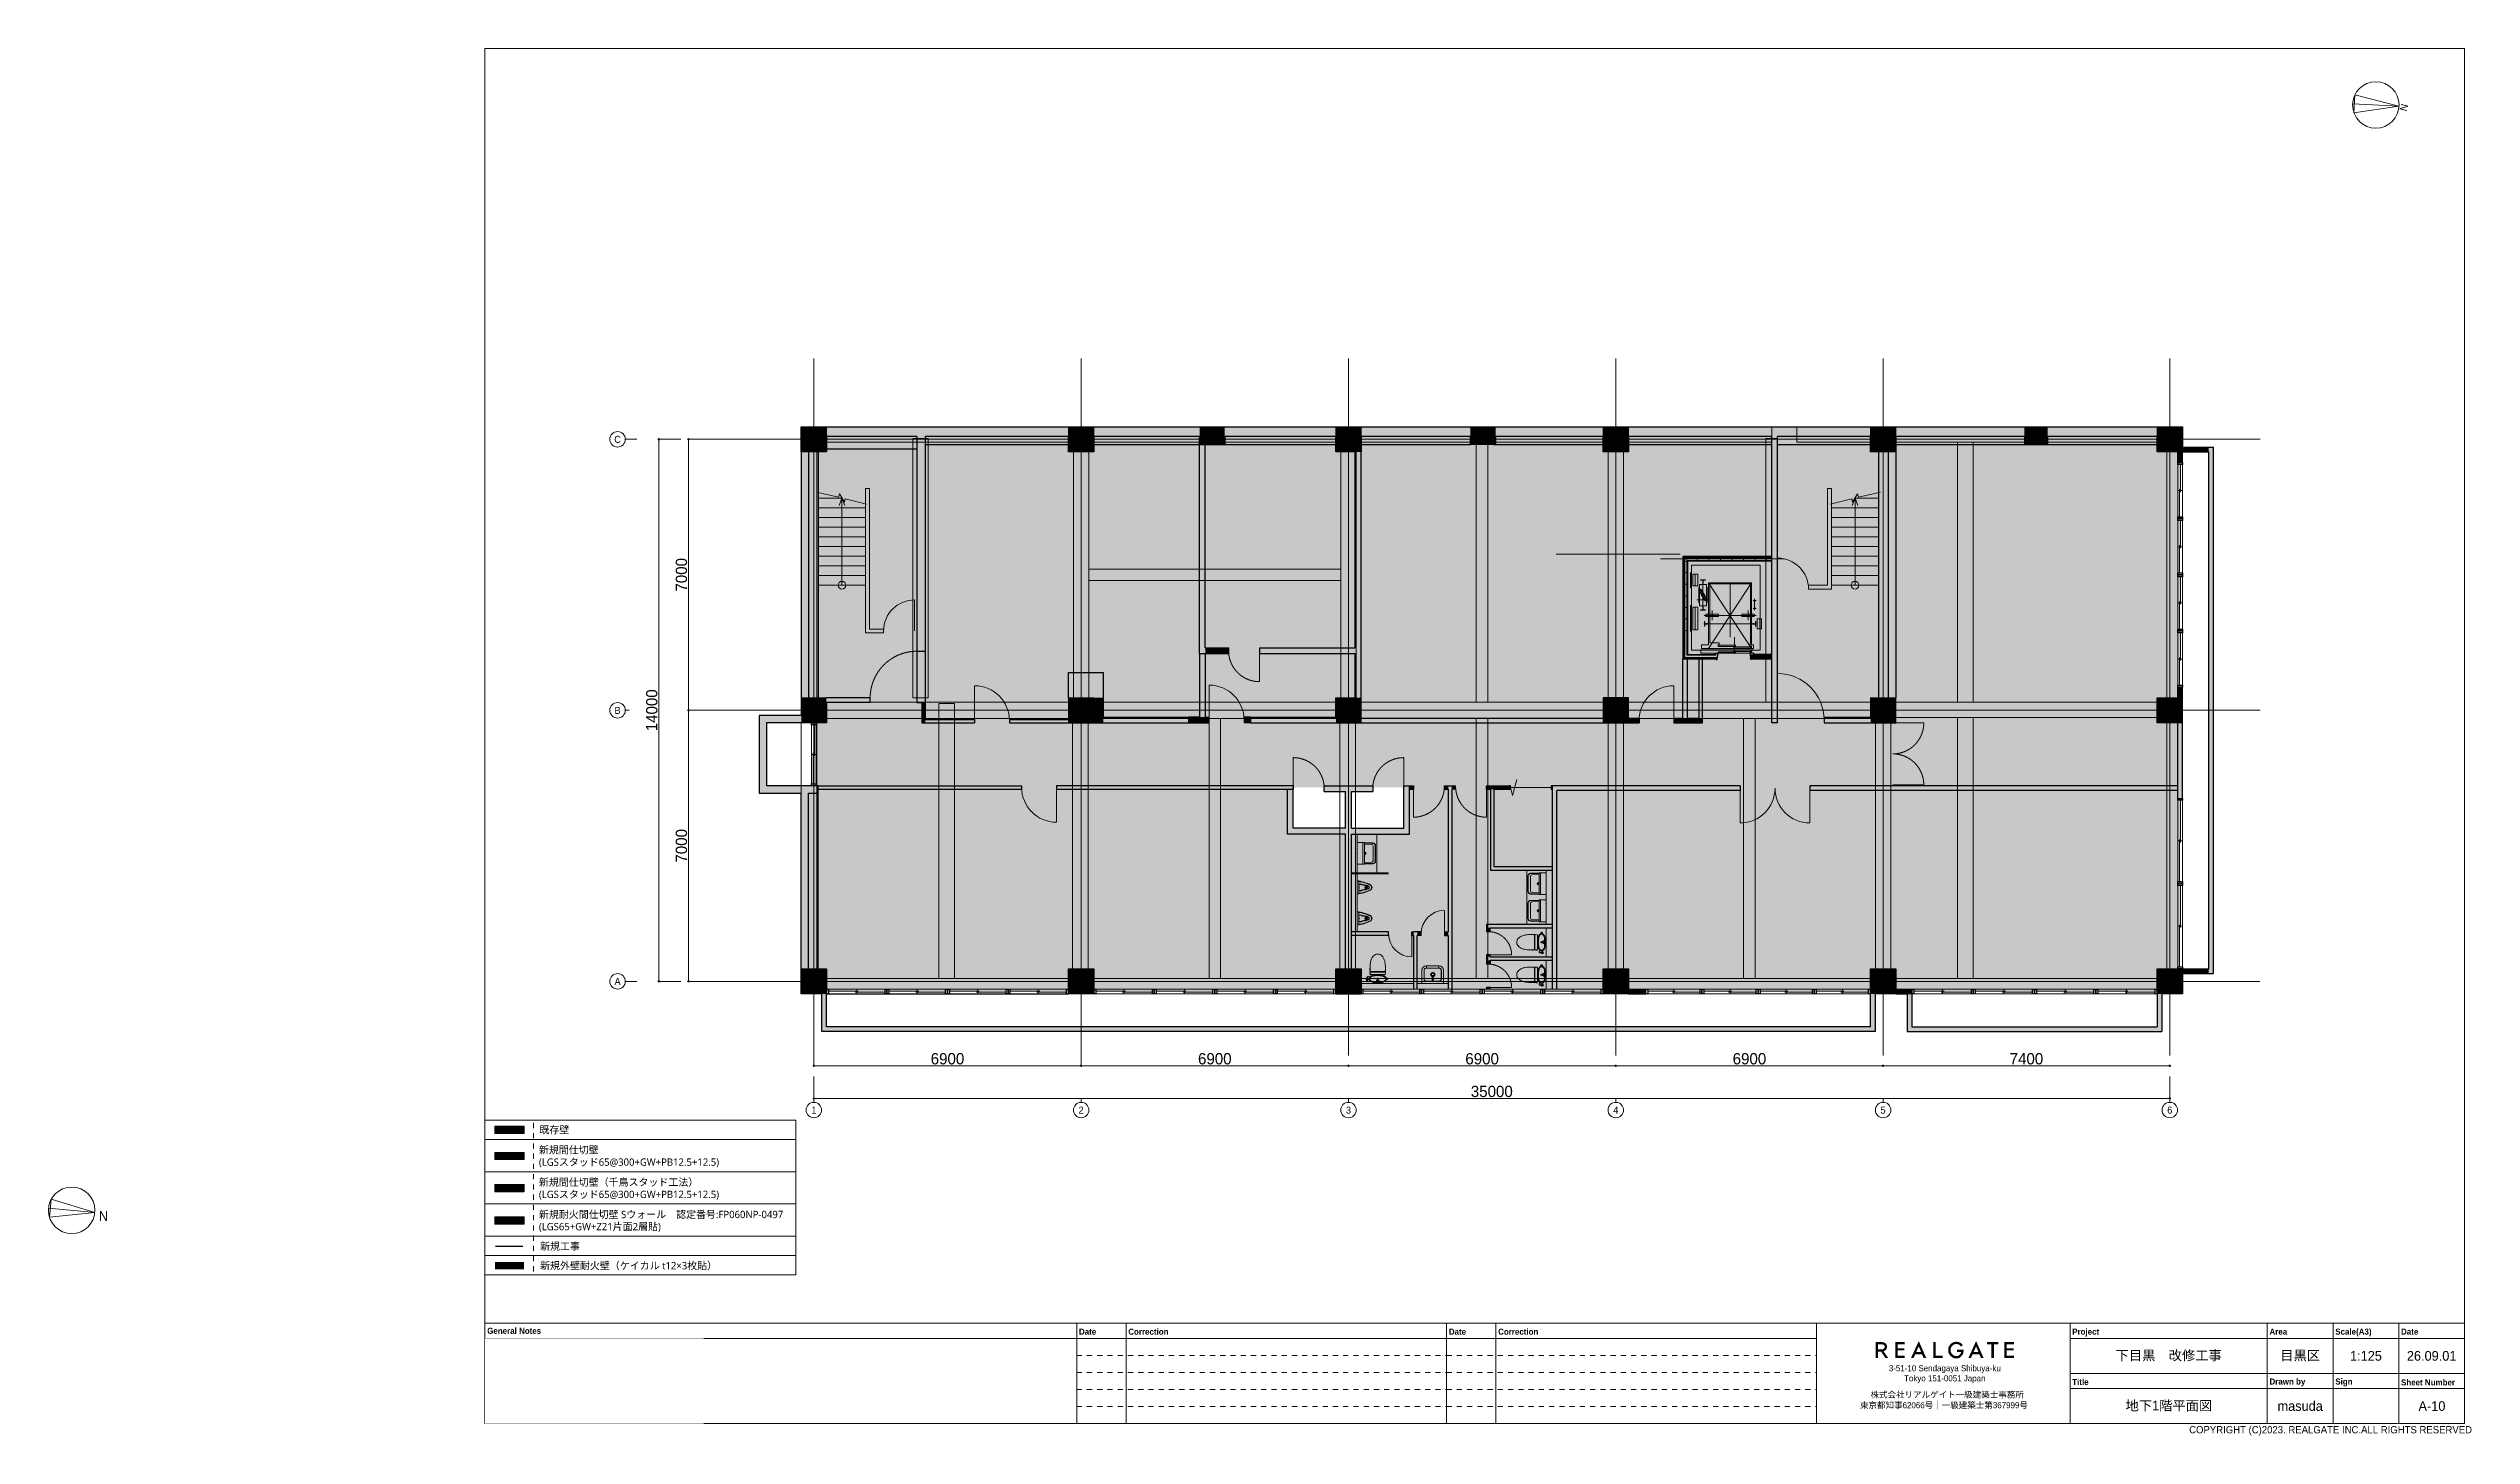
# Paper-space layout 'A-10' of a CAD drawing. Header units: millimetres. Extents: x -295 to 24812, y -178637 to 143.
# Drawn here: x -295 to 206, y -144 to 143 of the extents above; entities outside this region: 2.
# The model-space entities are those that its viewports show. They can reach past a viewport. Long polylines and large blocks are cut down to what shows.
import ezdxf

# ---------------------------------------------------------------- set-up
doc = ezdxf.new("R2010")
doc.units = ezdxf.units.MM
doc.header["$PDMODE"] = 1
doc.header["$PDSIZE"] = -2
for name, pattern in [('ラインタイプ-1', [2.116531, 1.058062, -1.058469]), ('ラインタイプ-1__', [2.116531, 1.058062, -1.058469]), ('ラインタイプ-28', [1.058161, 0.705383, -0.352778]), ('ラインタイプ-6', [5.291531, 3.175, -1.058062, 0.352704, -0.705764]), ('短破線', [2.116125, 1.058062, -1.058062])]:
    doc.linetypes.add(name, pattern=pattern)
for name, color, linetype, lineweight in [('00_一般', 7, 'Continuous', 5), ('01_基準-寸法', 7, 'Continuous', 5), ('02_既存平面-内部建具・サッシ', 7, 'Continuous', 18), ('07_文字・記号', 7, 'Continuous', 9), ('_塗（エリア） (2D)', 7, 'Continuous', 5), ('_塗（壁） (2D)', 7, 'Continuous', 5), ('_平面図(既存部) (2D)', 7, 'Continuous', 5), ('_平面図（新設） (2D)', 7, 'Continuous', 5), ('_文字・記号 (2D)', 7, 'Continuous', 5), ('_梁 (2D)', 7, 'Continuous', 5), ('一般', 7, 'Continuous', 5), ('寸法', 7, 'Continuous', 5)]:
    doc.layers.add(name, color=color, linetype=linetype, lineweight=lineweight)
for name, color, linetype, lineweight, true_color in [('01_0.40', 7, 'Continuous', 40, 0x330099), ('02_0.25', 1, 'Continuous', 25, 0xff0000), ('03_0.15', 7, 'Continuous', 15, 0x990099), ('04_0.10', 7, 'Continuous', 9, 0x0099ff), ('05_0.05点線', 9, 'ラインタイプ-28', 5, 0x808080), ('06一点鎖線', 7, 'ラインタイプ-6', 9, 0x9999ff), ('08_ハッチ・色', 7, 'Continuous', 5, 0x888888)]:
    doc.layers.add(name, color=color, linetype=linetype, lineweight=lineweight, true_color=true_color)
doc.styles.add('Hiragino Kaku Gothic Pro W3', font='', dxfattribs={"bigfont": 'Hiragino Kaku Gothic Pro W3'})
doc.styles.add('Hiragino Sans W3', font='', dxfattribs={"bigfont": 'Hiragino Sans W3'})
doc.styles.add('Yu Gothic UI Semilight', font='Yu Gothic UI Semilight.ttf')
doc.styles.add('ＭＳ Ｐゴシック', font='MS PGothic.ttf')
doc.styles.add('ＭＳ Ｐゴシック (bold)', font='')
doc.styles.get('Hiragino Kaku Gothic Pro W3').set_extended_font_data('Hiragino Kaku Gothic Pro W3')
doc.styles.get('Hiragino Sans W3').set_extended_font_data('Hiragino Sans W3')
doc.styles.get('ＭＳ Ｐゴシック (bold)').set_extended_font_data('ＭＳ Ｐゴシック', bold=True)
doc.dimstyles.new('RGT', dxfattribs={"dimtxt": 161.781684, "dimasz": 0.999939, "dimexe": 0, "dimexo": 1, "dimgap": 0.5, "dimtad": 1, "dimdsep": 46, "dimtxsty": 'Hiragino Sans W3', "dimblk": 'DOT', "dimblk1": 'DOT', "dimblk2": 'DOT', "dimcen": 0, "dimazin": 0, "dimtfac": 1, "dimtix": 1, "dimtmove": 0, "dimatfit": 0, "dimldrblk": 'VW_FILLEDARROW', "dimfxl": 1, "dimfrac": 2, "dimtolj": 1, "dimarcsym": 0})

psp = doc.layouts.new('A-10')

# ---------------------------------------------------------------- texts
at = {"layer": '00_一般', "insert": (197.66, -137.65), "char_height": 2.01, "attachment_point": 5, "line_spacing_factor": 0.99804, "style": 'ＭＳ Ｐゴシック'}
psp.add_mtext('A-10', dxfattribs=at)
at = {"layer": '一般', "insert": (143.34, -137.65), "char_height": 2.01, "attachment_point": 5, "line_spacing_factor": 0.99804, "style": 'ＭＳ Ｐゴシック'}
psp.add_mtext('地下1階平面図', dxfattribs=at)

msp = doc.modelspace()

# ---------------------------------------------------------------- blocks, each defined once
blk = doc.blocks.new('グループ-287')
at = {"layer": '07_文字・記号'}
for p, q in [((-293.95, -94.91), (-294.31, -98.61)), ((-284.95, -97.65), (-293.95, -94.91)), ((-284.95, -97.65), (-294.51, -96.72)), ((-284.95, -97.65), (-294.31, -98.61))]:
    blk.add_line(p, q, dxfattribs=at)
blk.add_circle((-289.73, -97.19), 4.8, dxfattribs=at)
at = {"layer": '07_文字・記号', "insert": (-284.11, -97.36), "char_height": 2.01, "attachment_point": 1, "line_spacing_factor": 0.99804, "style": 'ＭＳ Ｐゴシック'}
blk.add_mtext('N', dxfattribs=at)
blk = doc.blocks.new('グループ-3')
at = {"layer": '一般', "linetype": 'Continuous', "lineweight": 0, "true_color": 0x221814}
h = blk.add_hatch(color=250, dxfattribs=at)
h.paths.add_polyline_path([(84.4, -126.31), (84.44, -126.31), (84.5, -126.28), (84.57, -126.26), (84.63, -126.23), (84.69, -126.19), (84.74, -126.16), (84.8, -126.12), (84.85, -126.07), (84.89, -126.02), (84.92, -125.99), (84.94, -125.96), (84.98, -125.9), (85.01, -125.85), (85.04, -125.79), (85.06, -125.74), (85.08, -125.7), (85.09, -125.65), (85.1, -125.61), (85.11, -125.57), (85.11, -125.53), (85.11, -125.49), (85.11, -125.46), (85.11, -125.42), (85.12, -125.39), (85.12, -125.36), (85.11, -125.34), (85.11, -125.31), (85.11, -125.29), (85.11, -125.26), (85.1, -125.23), (85.1, -125.2), (85.09, -125.17), (85.09, -125.13), (85.08, -125.1), (85.07, -125.06), (85.06, -125.02), (85.04, -124.98), (85.02, -124.93), (84.99, -124.89), (84.96, -124.84), (84.92, -124.79), (84.88, -124.75), (84.83, -124.69), (84.8, -124.67), (84.78, -124.65), (84.72, -124.61), (84.66, -124.57), (84.6, -124.54), (84.54, -124.51), (84.48, -124.49), (84.43, -124.47), (84.37, -124.46), (84.31, -124.45), (84.26, -124.45), (84.21, -124.44), (84.16, -124.44), (84.12, -124.43), (84.08, -124.43), (84.04, -124.43), (84.01, -124.43), (83.98, -124.42), (83.95, -124.42), (83.93, -124.42), (83.91, -124.42), (83.89, -124.42), (83.88, -124.42), (83.87, -124.42), (83.87, -124.42), (83.86, -124.42), (83.86, -124.42), (83.86, -124.42), (83.86, -124.42), (83.86, -124.42), (83.85, -124.42), (83.84, -124.42), (83.84, -124.42), (83.83, -124.42), (83.82, -124.42), (83.81, -124.42), (83.79, -124.42), (83.78, -124.42), (83.76, -124.42), (83.75, -124.42), (83.73, -124.42), (83.71, -124.42), (83.68, -124.42), (83.66, -124.42), (83.64, -124.42), (83.61, -124.42), (83.59, -124.42), (83.56, -124.42), (83.54, -124.42), (83.51, -124.42), (83.28, -124.42), (82.8, -124.42), (82.8, -127.72), (83.29, -127.72), (83.29, -126.37), (83.88, -126.37), (84.8, -127.72), (85.4, -127.72)])
h.paths.add_polyline_path([(83.29, -125.94), (83.29, -124.89), (83.96, -124.89), (84.05, -124.89), (84.12, -124.9), (84.19, -124.91), (84.26, -124.92), (84.32, -124.94), (84.38, -124.96), (84.43, -124.99), (84.47, -125.02), (84.51, -125.05), (84.54, -125.09), (84.57, -125.13), (84.6, -125.18), (84.62, -125.23), (84.63, -125.28), (84.64, -125.34), (84.64, -125.4), (84.64, -125.47), (84.63, -125.53), (84.62, -125.58), (84.6, -125.63), (84.57, -125.68), (84.54, -125.73), (84.51, -125.77), (84.47, -125.8), (84.42, -125.83), (84.37, -125.86), (84.31, -125.88), (84.25, -125.9), (84.18, -125.92), (84.11, -125.93), (84.03, -125.93), (83.94, -125.94)])
for points in [[(88.78, -124.89), (87.32, -124.89), (87.32, -125.68), (88.74, -125.68), (88.74, -126.15), (87.32, -126.15), (87.32, -127.25), (88.78, -127.25), (88.78, -127.72), (86.83, -127.72), (86.83, -124.42), (88.78, -124.42)], [(95.16, -124.42), (95.16, -127.25), (96.6, -127.25), (96.6, -127.72), (94.67, -127.72), (94.67, -124.42)], [(99.6, -126), (100.94, -126), (100.94, -126.01), (100.94, -126.02), (100.94, -126.03), (100.94, -126.04), (100.94, -126.04), (100.94, -126.05), (100.94, -126.06), (100.94, -126.07), (100.94, -126.08), (100.94, -126.09), (100.94, -126.09), (100.94, -126.1), (100.94, -126.1), (100.94, -126.1), (100.94, -126.1), (100.94, -126.1), (100.94, -126.1), (100.94, -126.1), (100.94, -126.11), (100.94, -126.13), (100.94, -126.15), (100.94, -126.17), (100.93, -126.19), (100.93, -126.23), (100.93, -126.26), (100.93, -126.29), (100.93, -126.32), (100.93, -126.35), (100.92, -126.38), (100.92, -126.41), (100.92, -126.44), (100.92, -126.47), (100.91, -126.49), (100.91, -126.52), (100.9, -126.55), (100.9, -126.58), (100.89, -126.61), (100.88, -126.65), (100.87, -126.68), (100.86, -126.72), (100.85, -126.77), (100.84, -126.81), (100.81, -126.87), (100.79, -126.92), (100.76, -126.97), (100.73, -127.03), (100.7, -127.08), (100.67, -127.13), (100.64, -127.18), (100.6, -127.23), (100.57, -127.27), (100.53, -127.31), (100.42, -127.41), (100.32, -127.5), (100.22, -127.58), (100.12, -127.64), (100.03, -127.69), (99.94, -127.73), (99.85, -127.75), (99.76, -127.76), (99.67, -127.77), (99.59, -127.77), (99.5, -127.77), (99.42, -127.78), (99.34, -127.77), (99.25, -127.77), (99.17, -127.77), (99.09, -127.76), (99, -127.75), (98.91, -127.73), (98.82, -127.69), (98.72, -127.64), (98.62, -127.58), (98.52, -127.51), (98.41, -127.42), (98.29, -127.32), (98.25, -127.28), (98.21, -127.24), (98.12, -127.12), (98.03, -127.01), (97.96, -126.9), (97.9, -126.8), (97.86, -126.7), (97.82, -126.6), (97.8, -126.51), (97.79, -126.42), (97.78, -126.34), (97.78, -126.25), (97.78, -126.16), (97.78, -126.08), (97.78, -125.99), (97.78, -125.9), (97.78, -125.81), (97.79, -125.73), (97.8, -125.64), (97.82, -125.54), (97.86, -125.45), (97.91, -125.34), (97.97, -125.24), (98.04, -125.13), (98.12, -125.02), (98.22, -124.9), (98.26, -124.86), (98.3, -124.82), (98.4, -124.74), (98.49, -124.66), (98.58, -124.6), (98.66, -124.55), (98.74, -124.5), (98.82, -124.47), (98.89, -124.44), (98.96, -124.42), (99.02, -124.41), (99.09, -124.4), (99.14, -124.39), (99.2, -124.38), (99.25, -124.37), (99.29, -124.37), (99.33, -124.36), (99.37, -124.36), (99.4, -124.36), (99.43, -124.36), (99.46, -124.36), (99.49, -124.36), (99.52, -124.36), (99.54, -124.36), (99.56, -124.36), (99.58, -124.36), (99.6, -124.36), (99.62, -124.36), (99.64, -124.37), (99.66, -124.37), (99.69, -124.37), (99.72, -124.38), (99.75, -124.38), (99.78, -124.39), (99.82, -124.39), (99.86, -124.4), (99.9, -124.41), (99.94, -124.43), (99.98, -124.44), (100.03, -124.46), (100.08, -124.47), (100.13, -124.5), (100.17, -124.52), (100.21, -124.53), (100.26, -124.56), (100.31, -124.59), (100.35, -124.62), (100.39, -124.65), (100.43, -124.67), (100.46, -124.7), (100.49, -124.73), (100.52, -124.75), (100.55, -124.78), (100.58, -124.8), (100.6, -124.83), (100.63, -124.85), (100.65, -124.87), (100.67, -124.9), (100.7, -124.92), (100.72, -124.94), (100.74, -124.96), (100.76, -124.98), (100.77, -125), (100.78, -125.01), (100.79, -125.02), (100.79, -125.03), (100.79, -125.03), (100.79, -125.03), (100.79, -125.03), (100.79, -125.03), (100.78, -125.04), (100.78, -125.04), (100.78, -125.04), (100.77, -125.04), (100.77, -125.05), (100.76, -125.05), (100.76, -125.06), (100.75, -125.07), (100.74, -125.07), (100.74, -125.08), (100.73, -125.09), (100.72, -125.1), (100.71, -125.11), (100.69, -125.12), (100.68, -125.13), (100.67, -125.15), (100.66, -125.16), (100.64, -125.17), (100.63, -125.18), (100.62, -125.2), (100.6, -125.21), (100.59, -125.22), (100.58, -125.23), (100.57, -125.25), (100.55, -125.26), (100.54, -125.27), (100.53, -125.28), (100.52, -125.29), (100.52, -125.3), (100.51, -125.3), (100.5, -125.31), (100.49, -125.32), (100.49, -125.32), (100.48, -125.33), (100.48, -125.33), (100.47, -125.34), (100.47, -125.34), (100.46, -125.34), (100.46, -125.35), (100.46, -125.35), (100.45, -125.35), (100.45, -125.36), (100.45, -125.36), (100.45, -125.36), (100.45, -125.37), (100.45, -125.37), (100.45, -125.37), (100.45, -125.37), (100.44, -125.37), (100.43, -125.36), (100.42, -125.34), (100.41, -125.33), (100.4, -125.31), (100.38, -125.29), (100.36, -125.26), (100.34, -125.24), (100.32, -125.22), (100.3, -125.2), (100.29, -125.18), (100.27, -125.16), (100.25, -125.14), (100.23, -125.13), (100.21, -125.11), (100.19, -125.09), (100.17, -125.07), (100.14, -125.05), (100.11, -125.03), (100.08, -125.01), (100.04, -124.98), (100, -124.96), (99.96, -124.93), (99.92, -124.91), (99.88, -124.89), (99.84, -124.87), (99.79, -124.86), (99.75, -124.85), (99.7, -124.84), (99.65, -124.84), (99.6, -124.83), (99.55, -124.83), (99.5, -124.83), (99.45, -124.83), (99.39, -124.83), (99.33, -124.83), (99.28, -124.84), (99.22, -124.84), (99.15, -124.85), (99.09, -124.87), (99.02, -124.89), (98.95, -124.93), (98.88, -124.97), (98.8, -125.02), (98.72, -125.08), (98.64, -125.15), (98.61, -125.19), (98.57, -125.22), (98.51, -125.3), (98.45, -125.38), (98.4, -125.46), (98.36, -125.54), (98.32, -125.61), (98.3, -125.68), (98.28, -125.75), (98.27, -125.82), (98.27, -125.88), (98.27, -125.95), (98.27, -126.01), (98.27, -126.08), (98.27, -126.14), (98.27, -126.21), (98.27, -126.28), (98.28, -126.34), (98.29, -126.41), (98.3, -126.48), (98.33, -126.55), (98.37, -126.63), (98.42, -126.7), (98.47, -126.78), (98.54, -126.86), (98.61, -126.95), (98.65, -126.98), (98.69, -127.02), (98.77, -127.08), (98.84, -127.14), (98.92, -127.18), (98.99, -127.22), (99.05, -127.25), (99.12, -127.28), (99.18, -127.29), (99.23, -127.3), (99.29, -127.31), (99.34, -127.31), (99.39, -127.31), (99.44, -127.31), (99.49, -127.31), (99.53, -127.31), (99.58, -127.31), (99.62, -127.3), (99.66, -127.3), (99.71, -127.28), (99.76, -127.27), (99.81, -127.24), (99.87, -127.22), (99.92, -127.18), (99.98, -127.14), (100.05, -127.1), (100.08, -127.07), (100.12, -127.04), (100.16, -127), (100.19, -126.96), (100.22, -126.92), (100.25, -126.88), (100.28, -126.85), (100.3, -126.82), (100.31, -126.79), (100.33, -126.76), (100.34, -126.73), (100.35, -126.7), (100.36, -126.68), (100.37, -126.65), (100.38, -126.63), (100.38, -126.6), (100.39, -126.58), (100.39, -126.56), (100.4, -126.53), (100.4, -126.51), (100.41, -126.5), (100.41, -126.49), (100.41, -126.48), (100.41, -126.47), (100.41, -126.47), (100.4, -126.47), (100.4, -126.47), (100.4, -126.47), (100.39, -126.47), (100.39, -126.47), (100.38, -126.47), (100.37, -126.47), (100.37, -126.47), (100.36, -126.47), (100.35, -126.47), (100.34, -126.47), (100.33, -126.47), (100.31, -126.47), (100.3, -126.47), (100.28, -126.47), (100.26, -126.47), (100.24, -126.47), (100.22, -126.47), (100.2, -126.47), (100.17, -126.47), (100.15, -126.47), (100.13, -126.47), (100.1, -126.47), (100.08, -126.47), (100.05, -126.47), (100.03, -126.47), (100, -126.47), (99.98, -126.47), (99.95, -126.47), (99.93, -126.47), (99.9, -126.47), (99.88, -126.47), (99.85, -126.47), (99.83, -126.47), (99.81, -126.47), (99.78, -126.47), (99.76, -126.47), (99.74, -126.47), (99.72, -126.47), (99.71, -126.47), (99.69, -126.47), (99.67, -126.47), (99.66, -126.47), (99.64, -126.47), (99.63, -126.47), (99.62, -126.47), (99.61, -126.47), (99.6, -126.47), (99.6, -126.47)], [(107.19, -124.89), (107.19, -127.72), (106.7, -127.72), (106.7, -124.89), (105.8, -124.89), (105.8, -124.42), (108.09, -124.42), (108.09, -124.89)], [(111.32, -124.89), (109.86, -124.89), (109.86, -125.68), (111.28, -125.68), (111.28, -126.15), (109.86, -126.15), (109.86, -127.25), (111.32, -127.25), (111.32, -127.72), (109.37, -127.72), (109.37, -124.42), (111.32, -124.42)]]:
    blk.add_hatch(color=250, dxfattribs=at).paths.add_polyline_path(points)
h = blk.add_hatch(color=250, dxfattribs=at)
h.paths.add_polyline_path([(92.36, -126.92), (92.7, -127.72), (93.23, -127.72), (91.69, -124.21), (90.08, -127.72), (90.61, -127.72), (90.97, -126.92)])
h.paths.add_polyline_path([(92.16, -126.45), (91.17, -126.45), (91.68, -125.33)])
h = blk.add_hatch(color=250, dxfattribs=at)
h.paths.add_polyline_path([(104.2, -126.92), (104.54, -127.72), (105.08, -127.72), (103.53, -124.21), (101.93, -127.72), (102.45, -127.72), (102.81, -126.92)])
h.paths.add_polyline_path([(104, -126.45), (103.02, -126.45), (103.52, -125.33)])
blk = doc.blocks.new('グループ-4')
at = {"layer": '一般'}
blk.add_blockref('グループ-3', (0, 0), dxfattribs=at)
at = {"layer": '一般', "color": 7, "transparency": 33554687, "char_height": 1.2563, "line_spacing_factor": 0.99804, "style": 'ＭＳ Ｐゴシック'}
for s, insert, attachment_point in [('3-51-10 Sendagaya Shibuya-ku\\PTokyo 151-0051 Japan', (97.06, -131.05), 5), ('株式会社リアルゲイト一級建築士事務所', (81.72, -134.66), 1), ('東京都知事62066号｜一級建築士第367999号', (79.55, -136.83), 1)]:
    blk.add_mtext(s, dxfattribs=dict(at, insert=insert, attachment_point=attachment_point))
blk = doc.blocks.new('(横)図面枠')
at = {"layer": '一般', "color": 7, "linetype": 'Continuous', "lineweight": 5, "transparency": 33554687}
blk.add_line((-204.39, -120.54), (70.56, -120.54), dxfattribs=at)
at = {"layer": '一般', "color": 7, "linetype": 'Continuous', "lineweight": 13, "transparency": 33554687}
for p, q in [((-204.39, -123.65), (70.56, -123.65)), ((-82.19, -120.54), (-82.19, -141.27)), ((-72.01, -120.54), (-72.01, -141.27)), ((-5.81, -120.54), (-5.81, -141.27)), ((4.37, -120.54), (4.37, -141.27)), ((70.56, -141.27), (70.56, -120.54)), ((122.92, -141.27), (122.92, -120.54)), ((122.92, -123.65), (204.39, -123.65)), ((163.66, -141.27), (163.66, -120.54)), ((177.24, -141.27), (177.24, -120.54)), ((190.82, -141.27), (190.82, -120.54)), ((122.92, -130.91), (204.39, -130.91)), ((122.92, -134.02), (204.39, -134.02))]:
    blk.add_line(p, q, dxfattribs=at)
at = {"layer": '一般', "color": 7, "linetype": '短破線', "lineweight": 13, "transparency": 33554687}
for p, q in [((-82.19, -127.18), (-5.81, -127.18)), ((-5.81, -127.18), (70.56, -127.18)), ((-82.19, -130.7), (-5.81, -130.7)), ((-82.19, -134.22), (-5.81, -134.22)), ((-5.81, -130.7), (70.56, -130.7)), ((-5.81, -134.22), (70.56, -134.22)), ((-82.19, -137.75), (-5.81, -137.75)), ((-5.81, -137.75), (70.56, -137.75))]:
    blk.add_line(p, q, dxfattribs=at)
at = {"layer": '一般', "linetype": 'Continuous', "lineweight": 13, "flags": 128}
for points in [[(-204.39, 142.88), (204.39, 142.88), (204.39, -141.27), (-204.39, -141.27)], [(-204.39, -120.54), (204.39, -120.54), (204.39, -141.27), (-204.39, -141.27)]]:
    blk.add_lwpolyline(points, close=True, dxfattribs=at)
at = {"layer": '一般', "color": 7, "linetype": 'Continuous', "lineweight": 5, "transparency": 33554687}
for p in [(143.29, -127.28), (170.45, -127.28), (184.03, -127.28), (197.6, -127.28), (143.29, -137.64), (170.45, -137.64), (184.03, -137.64), (197.6, -137.64)]:
    blk.add_point(p, dxfattribs=at)
at = {"layer": '一般', "color": 7, "transparency": 33554687}
blk.add_blockref('グループ-4', (0, 0), dxfattribs=at)
at = {"layer": '一般', "color": 7, "transparency": 33554687, "line_spacing_factor": 1.014956, "style": 'ＭＳ Ｐゴシック (bold)'}
for s, insert, char_height, attachment_point in [(' General Notes', (-204.39, -122.1), 1.2563, 4), (' Date', (-82.19, -121.64), 1.256, 1), (' Correction', (-72.01, -121.64), 1.2563, 1), (' Date', (-5.81, -121.64), 1.256, 1), (' Correction', (4.37, -121.64), 1.2563, 1), (' Project', (122.92, -121.64), 1.256, 1), (' Area', (163.66, -121.63), 1.256, 1), (' Scale(A3)', (177.24, -121.63), 1.256, 1), (' Date', (190.82, -121.63), 1.256, 1), (' Title', (122.92, -132.03), 1.256, 1), (' Drawn by', (163.66, -131.94), 1.256, 1), (' Sign', (177.24, -131.94), 1.256, 1), (' Sheet Number', (190.82, -132.12), 1.2563, 1)]:
    blk.add_mtext(s, dxfattribs=dict(at, insert=insert, char_height=char_height, attachment_point=attachment_point))
at = {"layer": '一般', "line_spacing_factor": 0.99804, "style": 'ＭＳ Ｐゴシック'}
for s, insert, char_height, attachment_point in [('下目黒\u3000改修工事', (143.29, -127.28), 2.01, 5), ('目黒区', (170.45, -127.28), 2.01, 5), ('1:125', (184.03, -127.28), 2.01, 5), ('25.07.01', (197.6, -127.28), 2.01, 5), ('masuda', (170.45, -137.64), 2.01, 5), ('COPYRIGHT (C)2023. REALGATE INC.ALL RIGHTS RESERVED', (147.52, -141.77), 1.5076, 1)]:
    blk.add_mtext(s, dxfattribs=dict(at, insert=insert, char_height=char_height, attachment_point=attachment_point))
at = {"color": 255, "linetype": 'Continuous', "lineweight": 13}
blk.add_wipeout([(192.08, -128.94), (203.12, -128.94), (203.12, -125.61), (192.08, -125.61)], dxfattribs=at).dxf.layer = '一般'
at = {"layer": '一般', "insert": (197.6, -127.28), "char_height": 2.01, "attachment_point": 5, "line_spacing_factor": 0.99804, "style": 'ＭＳ Ｐゴシック'}
blk.add_mtext('26.09.01', dxfattribs=at)
blk = doc.blocks.new('グループ-884')
at = {"layer": '07_文字・記号'}
for p, q in [((190.85, 130.95), (181.26, 131.45)), ((181.73, 133.29), (181.54, 129.57)), ((190.85, 130.95), (181.54, 129.57)), ((190.85, 130.95), (181.73, 133.29))]:
    blk.add_line(p, q, dxfattribs=at)
blk.add_circle((186.06, 131.2), 4.8, dxfattribs=at)
at = {"layer": '07_文字・記号', "insert": (190.96, 130.16), "char_height": 1.51, "attachment_point": 1, "rotation": 76.4214, "line_spacing_factor": 0.99804, "style": 'ＭＳ Ｐゴシック'}
blk.add_mtext('N', dxfattribs=at)
blk = doc.blocks.new('凡例-壁')
at = {"color": 255}
blk.add_wipeout([(-20.37, 18.78), (43.82, 18.78), (43.82, -13.22), (-20.37, -13.22)], dxfattribs=at).dxf.layer = '07_文字・記号'
at = {"layer": '08_ハッチ・色', "linetype": 'Continuous', "lineweight": 0, "true_color": 0x98d8ff, "transparency": 33554687}
for points in [[(-18.29, 12.11), (-12.29, 12.11), (-12.29, 10.61), (-18.29, 10.61)], [(-18.29, -1.22), (-12.29, -1.22), (-12.29, -2.72), (-18.29, -2.72)]]:
    blk.add_hatch(color=141, dxfattribs=at).paths.add_polyline_path(points)
at = {"layer": '08_ハッチ・色', "linetype": 'Continuous', "lineweight": 0, "transparency": 33554687}
blk.add_hatch(color=120, dxfattribs=at).paths.add_polyline_path([(-18.29, 5.45), (-12.29, 5.45), (-12.29, 3.95), (-18.29, 3.95)])
at = {"layer": '一般', "linetype": 'Continuous', "lineweight": 0, "true_color": 0xbbbbbb, "transparency": 33554687}
blk.add_hatch(color=9, dxfattribs=at).paths.add_polyline_path([(-18.29, 17.53), (-12.29, 17.53), (-12.29, 16.03), (-18.29, 16.03)])
at = {"layer": '07_文字・記号', "flags": 128}
blk.add_lwpolyline([(-20.37, 18.78), (43.82, 18.78), (43.82, -13.22), (-20.37, -13.22)], close=True, dxfattribs=at)
at = {"layer": '08_ハッチ・色', "color": 7, "linetype": 'Continuous', "lineweight": 5, "transparency": 33554687, "flags": 128}
for points in [[(-18.29, 12.11), (-12.29, 12.11), (-12.29, 10.61), (-18.29, 10.61)], [(-18.29, 5.45), (-12.29, 5.45), (-12.29, 3.95), (-18.29, 3.95)], [(-18.29, -1.22), (-12.29, -1.22), (-12.29, -2.72), (-18.29, -2.72)]]:
    blk.add_lwpolyline(points, close=True, dxfattribs=at)
at = {"layer": '08_ハッチ・色', "color": 231, "true_color": 0xff55cc, "transparency": 33554687}
blk.add_solid([(-18.29, -12.05), (-12.29, -12.05), (-18.29, -10.55), (-12.29, -10.55)], dxfattribs=at)
at = {"layer": '一般', "color": 5, "linetype": 'Continuous', "lineweight": 25, "true_color": 0x0000ff, "transparency": 33554687}
blk.add_line((-18.22, -7.3), (-12.52, -7.3), dxfattribs=at)
at = {"layer": '一般', "color": 7, "linetype": 'ラインタイプ-1__', "lineweight": 5, "transparency": 33554687, "flags": 128}
blk.add_lwpolyline([(-20.37, 18.78), (-10.37, 18.78), (-10.37, -13.22), (-20.37, -13.22)], close=True, dxfattribs=at)
at = {"layer": '一般', "color": 7, "linetype": 'Continuous', "lineweight": 13, "transparency": 33554687, "flags": 128}
for points in [[(-20.37, 18.78), (43.82, 18.78), (43.82, 14.78), (-20.37, 14.78)], [(-20.37, 14.78), (43.82, 14.78), (43.82, 8.11), (-20.37, 8.11)], [(-20.37, 8.11), (43.82, 8.11), (43.82, 1.45), (-20.37, 1.45)], [(-20.37, 1.45), (43.82, 1.45), (43.82, -5.22), (-20.37, -5.22)], [(-20.37, -5.22), (43.82, -5.22), (43.82, -9.22), (-20.37, -9.22)], [(-20.37, -9.22), (43.82, -9.22), (43.82, -13.22), (-20.37, -13.22)]]:
    blk.add_lwpolyline(points, close=True, dxfattribs=at)
at = {"layer": '一般', "color": 7, "linetype": 'Continuous', "lineweight": 18, "transparency": 33554687, "flags": 128}
blk.add_lwpolyline([(-18.29, 17.53), (-12.29, 17.53), (-12.29, 16.03), (-18.29, 16.03)], close=True, dxfattribs=at)
at = {"layer": '一般', "color": 7, "transparency": 33554687, "attachment_point": 1, "line_spacing_factor": 0.99804, "style": 'Yu Gothic UI Semilight'}
for s, insert, char_height in [('既存壁', (-9.13, 17.53), 1.508), ('新規間仕切壁\\P(LGSスタッド65@300+GW+PB12.5+12.5)', (-9.22, 13.36), 1.5076), ('新規間仕切壁（千鳥スタッド工法）\\P(LGSスタッド65@300+GW+PB12.5+12.5)', (-9.22, 6.69), 1.5076), ('新規耐火間仕切壁 Sウォール\u3000認定番号:FP060NP-0497\\P(LGS65+GW+Z21片面2層貼)', (-9.22, 0.03), 1.5076)]:
    blk.add_mtext(s, dxfattribs=dict(at, insert=insert, char_height=char_height))
for s, insert, char_height, width in [('新規工事', (-8.98, -6.55), 1.508, 23.7604), ('新規外壁耐火壁（ケイカル t12×3枚貼）', (-8.98, -10.55), 1.5076, 40)]:
    blk.add_mtext(s, dxfattribs=dict(at, insert=insert, char_height=char_height, width=width))
blk = doc.blocks.new('塗（エリア） (2D)')
at = {"layer": '08_ハッチ・色', "linetype": 'Continuous', "lineweight": 0, "true_color": 0xffa264, "transparency": 33554610}
for points in [[(-247393, 71049), (-247393, 64114), (-247343, 64114), (-247343, 63599), (-240128, 63599), (-240128, 71049)], [(-222308, 71099), (-214893, 71099), (-214893, 61839), (-222308, 61839)]]:
    blk.add_hatch(color=21, dxfattribs=at).paths.add_polyline_path(points)
at = {"layer": '08_ハッチ・色', "linetype": 'Continuous', "lineweight": 0, "true_color": 0xdddddd, "transparency": 33554559}
blk.add_hatch(color=254, dxfattribs=at).paths.add_polyline_path([(-240128, 71064), (-236108, 71064), (-236108, 63599), (-240128, 63599)])
at = {"layer": '08_ハッチ・色', "linetype": 'Continuous', "lineweight": 0, "true_color": 0x74ff63, "transparency": 33554559}
for points in [[(-227667, 63599), (-236108, 63599), (-236108, 71049), (-225358, 71049), (-225358, 67768), (-227667, 67768)], [(-236358, 56584), (-236358, 60713), (-237858, 60713), (-237858, 61859), (-250358, 61859), (-250358, 56584)], [(-231040, 61859), (-231040, 60698), (-231040, 60698), (-231040, 56584), (-214893, 56584), (-214893, 61859)]]:
    blk.add_hatch(color=91, dxfattribs=at).paths.add_polyline_path(points)
at = {"layer": '08_ハッチ・色', "linetype": 'Continuous', "lineweight": 0, "true_color": 0xbbbbbb, "transparency": 33554559}
blk.add_hatch(color=9, dxfattribs=at).paths.add_polyline_path([(-227693, 67741), (-225383, 67741), (-225383, 65228), (-227693, 65228)])
at = {"layer": '08_ハッチ・色', "linetype": 'Continuous', "lineweight": 0, "true_color": 0xd9d2ae, "transparency": 33554559}
blk.add_hatch(color=9, dxfattribs=at).paths.add_polyline_path([(-250143, 61859), (-250143, 64114), (-247343, 64114), (-247343, 63599), (-227667, 63599), (-227667, 65233), (-225358, 65233), (-225358, 63624), (-222308, 63624), (-222308, 61859)])
at = {"layer": '08_ハッチ・色', "linetype": 'Continuous', "lineweight": 0, "true_color": 0xa698ff, "transparency": 33554559}
for points in [[(-234858, 61859), (-233738, 61859), (-233738, 56584), (-236358, 56584), (-236358, 60713), (-234858, 60713)], [(-233738, 61859), (-232648, 61859), (-232648, 59766), (-231040, 59766), (-231040, 56584), (-233738, 56584)], [(-232648, 61859), (-231040, 61859), (-231040, 59799), (-232648, 59799)]]:
    blk.add_hatch(color=181, dxfattribs=at).paths.add_polyline_path(points)
at = {"layer": '08_ハッチ・色', "color": 254, "true_color": 0xdddddd, "transparency": 33554610}
for points in [[(-250358, 64114), (-247393, 64114), (-250358, 71049), (-247393, 71049)], [(-225358, 63624), (-222558, 63624), (-225358, 71049), (-222558, 71049)]]:
    blk.add_solid(points, dxfattribs=at)
at = {"layer": '08_ハッチ・色', "color": 253, "linetype": 'Continuous', "true_color": 0xaaaaaa}
blk.add_solid([(-214953, 64174), (-214833, 64174), (-214953, 64449), (-214833, 64449)], dxfattribs=at)
blk.add_solid([(-214953, 64174), (-214833, 64174), (-214953, 64449), (-214833, 64449)], dxfattribs=at)
blk = doc.blocks.new('グループ-291')
at = {"layer": '08_ハッチ・色', "color": 160}
for points in [[(-225433, 67820), (-227727, 67820), (-225433, 67701), (-227727, 67701)], [(-227727, 67701), (-227727, 65291), (-227608, 67701), (-227608, 65291)], [(-226841, 65175), (-227727, 65175), (-226813, 65291), (-227727, 65291)], [(-225963, 65175), (-225433, 65174), (-225988, 65292), (-225433, 65291)]]:
    blk.add_solid(points, dxfattribs=at)
blk = doc.blocks.new('グループ-293')
at = {"layer": '04_0.10'}
blk.add_line((-234723, 58079), (-234723, 57479), dxfattribs=at)
blk.add_arc((-234723, 58079), 600, 180, 270, dxfattribs=at)
blk = doc.blocks.new('塗（壁） (2D)')
at = {"layer": '02_0.25', "linetype": 'Continuous', "lineweight": 0, "true_color": 0xaaaaaa}
for points in [[(-247503, 70924), (-247283, 70924), (-247283, 65374), (-247503, 65374)], [(-247503, 70924), (-247283, 70924), (-247283, 65374), (-247503, 65374)], [(-240203, 70714), (-240053, 70714), (-240053, 65314), (-240203, 65314)], [(-240203, 70714), (-240053, 70714), (-240053, 65314), (-240203, 65314)], [(-225433, 70924), (-225283, 70924), (-225283, 63524), (-225433, 63524)], [(-225433, 70924), (-225283, 70924), (-225283, 63524), (-225433, 63524)], [(-222673, 70524), (-222423, 70524), (-222423, 64174), (-222673, 64174)], [(-222673, 70524), (-222423, 70524), (-222423, 64174), (-222673, 64174)], [(-222423, 70524), (-222233, 70524), (-222233, 64174), (-222423, 64174)], [(-222423, 70524), (-222233, 70524), (-222233, 64174), (-222423, 64174)], [(-214153, 70644), (-214153, 70524), (-214833, 70524), (-214833, 70644)], [(-249833, 64054), (-249833, 64174), (-248703, 64174), (-248703, 64054)], [(-249833, 64054), (-249833, 64174), (-248703, 64174), (-248703, 64054)], [(-236684, 63674), (-236684, 63524), (-238883, 63524), (-238883, 63674)], [(-224083, 63524), (-224083, 63674), (-222883, 63674), (-222883, 63524)], [(-224083, 63524), (-224083, 63674), (-222883, 63674), (-222883, 63524)], [(-237783, 60654), (-237933, 60654), (-237933, 61814), (-237783, 61814)], [(-235733, 61901), (-235733, 61751), (-236983, 61751), (-236983, 61901)], [(-235733, 61901), (-235733, 61751), (-236983, 61751), (-236983, 61901)], [(-236433, 61784), (-236283, 61784), (-236283, 57174), (-236433, 57174)], [(-236433, 61574), (-236283, 61574), (-236283, 57174), (-236433, 57174)], [(-237783, 60654), (-237783, 60804), (-236433, 60804), (-236433, 60654)], [(-237783, 60654), (-237783, 60804), (-236433, 60804), (-236433, 60654)], [(-236283, 60804), (-234933, 60804), (-234933, 60654), (-236283, 60654)], [(-236283, 60804), (-234933, 60804), (-234933, 60654), (-236283, 60654)], [(-214833, 57054), (-214833, 57174), (-214153, 57174), (-214153, 57054)], [(-214833, 57054), (-214833, 57174), (-214153, 57174), (-214153, 57054)], [(-249833, 55554), (-249953, 55554), (-249953, 56524), (-249833, 56524)], [(-249833, 55554), (-249953, 55554), (-249953, 56524), (-249833, 56524)], [(-229133, 56524), (-229133, 56644), (-228683, 56644), (-228683, 56524)], [(-229133, 56524), (-229133, 56644), (-228683, 56644), (-228683, 56524)], [(-222883, 56524), (-222763, 56524), (-222763, 55554), (-222883, 55554)], [(-222883, 56524), (-222763, 56524), (-222763, 55554), (-222883, 55554)], [(-222233, 56524), (-222233, 56644), (-221813, 56644), (-221813, 56524)], [(-222233, 56524), (-222233, 56644), (-221813, 56644), (-221813, 56524)], [(-221933, 56524), (-221813, 56524), (-221813, 55674), (-221933, 55674)], [(-221933, 56524), (-221813, 56524), (-221813, 55674), (-221933, 55674)], [(-215363, 55674), (-215483, 55674), (-215483, 56524), (-215363, 56524)], [(-215363, 55674), (-215483, 55674), (-215483, 56524), (-215363, 56524)], [(-222883, 55674), (-222883, 55554), (-249833, 55554), (-249833, 55674)], [(-222883, 55674), (-222883, 55554), (-249833, 55554), (-249833, 55674)], [(-221933, 55554), (-221933, 55674), (-215363, 55674), (-215363, 55554)], [(-221933, 55554), (-221933, 55674), (-215363, 55674), (-215363, 55554)]]:
    blk.add_hatch(color=253, dxfattribs=at).paths.add_polyline_path(points)
at = {"layer": '08_ハッチ・色', "linetype": 'Continuous', "lineweight": 0}
for color, points in [(120, [(-226248, 61901), (-226248, 61776), (-231103, 61776), (-231103, 61901)]), (120, [(-231103, 61796), (-230978, 61796), (-230978, 56644), (-231103, 56644)]), (120, [(-214953, 61901), (-214953, 61776), (-224448, 61776), (-224448, 61901)]), (141, [(-235476, 58034), (-236283, 58034), (-236283, 58124), (-235323, 58124), (-235323, 58034)]), (141, [(-234723, 58034), (-234673, 58034), (-234673, 58124), (-234723, 58124), (-234723, 58034)]), (141, [(-234483, 58034), (-234583, 58034), (-234583, 58124), (-234483, 58124), (-234483, 58034)]), (141, [(-233783, 58034), (-233883, 58034), (-233883, 58124), (-233783, 58124), (-233783, 58034)])]:
    blk.add_hatch(color=color, dxfattribs=at).paths.add_polyline_path(points)
at = {"layer": '06一点鎖線'}
blk.add_line((-231000, 67884), (-227800, 67884), dxfattribs=at)
at = {"layer": '08_ハッチ・色', "color": 253, "true_color": 0xaaaaaa}
for points in [[(-250483, 70524), (-249833, 70524), (-250483, 71174), (-249833, 71174)], [(-250483, 70524), (-249833, 70524), (-250483, 71174), (-249833, 71174)], [(-249833, 70924), (-243583, 70924), (-249833, 71174), (-243583, 71174)], [(-249833, 70924), (-243583, 70924), (-249833, 71174), (-243583, 71174)], [(-249833, 70604), (-247503, 70604), (-249833, 70924), (-247503, 70924)], [(-247283, 70714), (-243583, 70714), (-247283, 70924), (-243583, 70924)], [(-247283, 70714), (-243583, 70714), (-247283, 70924), (-243583, 70924)], [(-243583, 70524), (-242933, 70524), (-243583, 71174), (-242933, 71174)], [(-243583, 70524), (-242933, 70524), (-243583, 71174), (-242933, 71174)], [(-242933, 70924), (-240203, 70924), (-242933, 71174), (-240203, 71174)], [(-242933, 70924), (-240203, 70924), (-242933, 71174), (-240203, 71174)], [(-242933, 70714), (-240203, 70714), (-242933, 70924), (-240203, 70924)], [(-242933, 70714), (-240203, 70714), (-242933, 70924), (-240203, 70924)], [(-240203, 70714), (-239553, 70714), (-240203, 71174), (-239553, 71174)], [(-240203, 70714), (-239553, 70714), (-240203, 71174), (-239553, 71174)], [(-239553, 70924), (-236683, 70924), (-239553, 71174), (-236683, 71174)], [(-239553, 70924), (-236683, 70924), (-239553, 71174), (-236683, 71174)], [(-239553, 70714), (-236683, 70714), (-239553, 70924), (-236683, 70924)], [(-239553, 70714), (-236683, 70714), (-239553, 70924), (-236683, 70924)], [(-236683, 70524), (-236033, 70524), (-236683, 71174), (-236033, 71174)], [(-236683, 70524), (-236033, 70524), (-236683, 71174), (-236033, 71174)], [(-236033, 70924), (-233210, 70924), (-236033, 71174), (-233210, 71174)], [(-236033, 70924), (-233210, 70924), (-236033, 71174), (-233210, 71174)], [(-236033, 70714), (-233210, 70714), (-236033, 70924), (-233210, 70924)], [(-236033, 70714), (-233210, 70714), (-236033, 70924), (-233210, 70924)], [(-233210, 70714), (-232560, 70714), (-233210, 71174), (-232560, 71174)], [(-233210, 70714), (-232560, 70714), (-233210, 71174), (-232560, 71174)], [(-232560, 70924), (-229783, 70924), (-232560, 71174), (-229783, 71174)], [(-232560, 70924), (-229783, 70924), (-232560, 71174), (-229783, 71174)], [(-232556, 70714), (-229783, 70714), (-232556, 70924), (-229783, 70924)], [(-232556, 70714), (-229783, 70714), (-232556, 70924), (-229783, 70924)], [(-229783, 70524), (-229133, 70524), (-229783, 71174), (-229133, 71174)], [(-229783, 70524), (-229133, 70524), (-229783, 71174), (-229133, 71174)], [(-229133, 70924), (-222883, 70924), (-229133, 71174), (-222883, 71174)], [(-229133, 70924), (-222883, 70924), (-229133, 71174), (-222883, 71174)], [(-229128, 70714), (-225433, 70714), (-229128, 70924), (-225433, 70924)], [(-229128, 70714), (-225433, 70714), (-229128, 70924), (-225433, 70924)], [(-225283, 70714), (-222883, 70714), (-225283, 70924), (-222883, 70924)], [(-225283, 70714), (-222883, 70714), (-225283, 70924), (-222883, 70924)], [(-222883, 70524), (-222233, 70524), (-222883, 71174), (-222233, 71174)], [(-222883, 70524), (-222233, 70524), (-222883, 71174), (-222233, 71174)], [(-222237, 70714), (-218910, 70714), (-222237, 70924), (-218910, 70924)], [(-222233, 70924), (-218910, 70924), (-222233, 71174), (-218910, 71174)], [(-222233, 70924), (-218910, 70924), (-222233, 71174), (-218910, 71174)], [(-218910, 70714), (-218310, 70714), (-218910, 71174), (-218310, 71174)], [(-218910, 70714), (-218310, 70714), (-218910, 71174), (-218310, 71174)], [(-218314, 70714), (-215483, 70714), (-218314, 70924), (-215483, 70924)], [(-218314, 70714), (-215483, 70714), (-218314, 70924), (-215483, 70924)], [(-218310, 70924), (-215483, 70924), (-218310, 71174), (-215483, 71174)], [(-218310, 70924), (-215483, 70924), (-218310, 71174), (-215483, 71174)], [(-215483, 70524), (-214833, 70524), (-215483, 71174), (-214833, 71174)], [(-215483, 70524), (-214833, 70524), (-215483, 71174), (-214833, 71174)], [(-250043, 64174), (-250043, 70524), (-250293, 64174), (-250293, 70524)], [(-250043, 64174), (-250043, 70524), (-250293, 64174), (-250293, 70524)], [(-250483, 63524), (-249833, 63524), (-250483, 64174), (-249833, 64174)], [(-250483, 63524), (-249833, 63524), (-250483, 64174), (-249833, 64174)], [(-243583, 63524), (-242933, 63524), (-243583, 64174), (-242933, 64174)], [(-243583, 63524), (-242933, 63524), (-243583, 64174), (-242933, 64174)], [(-229783, 63524), (-229133, 63524), (-229783, 64174), (-229133, 64174)], [(-229783, 63524), (-229133, 63524), (-229783, 64174), (-229133, 64174)], [(-222883, 63524), (-222233, 63524), (-222883, 64174), (-222233, 64174)], [(-222883, 63524), (-222233, 63524), (-222883, 64174), (-222233, 64174)], [(-215483, 63524), (-214833, 63524), (-215483, 64174), (-214833, 64174)], [(-215483, 63524), (-214833, 63524), (-215483, 64174), (-214833, 64174)], [(-250483, 56524), (-249833, 56524), (-250483, 57174), (-249833, 57174)], [(-250483, 56524), (-249833, 56524), (-250483, 57174), (-249833, 57174)], [(-243583, 56524), (-242933, 56524), (-243583, 57174), (-242933, 57174)], [(-243583, 56524), (-242933, 56524), (-243583, 57174), (-242933, 57174)], [(-229783, 56524), (-229133, 56524), (-229783, 57174), (-229133, 57174)], [(-229783, 56524), (-229133, 56524), (-229783, 57174), (-229133, 57174)], [(-222883, 56524), (-222233, 56524), (-222883, 57174), (-222233, 57174)], [(-222883, 56524), (-222233, 56524), (-222883, 57174), (-222233, 57174)], [(-215483, 56524), (-214833, 56524), (-215483, 57174), (-214833, 57174)], [(-215483, 56524), (-214833, 56524), (-215483, 57174), (-214833, 57174)]]:
    blk.add_solid(points, dxfattribs=at)
at = {"layer": '08_ハッチ・色', "color": 253, "linetype": 'Continuous', "true_color": 0xaaaaaa}
for points in [[(-250483, 64174), (-250293, 64174), (-250483, 70524), (-250293, 70524)], [(-250483, 64174), (-250293, 64174), (-250483, 70524), (-250293, 70524)], [(-236183, 64174), (-236033, 64174), (-236183, 70524), (-236033, 70524)], [(-214953, 70249), (-214833, 70249), (-214953, 70524), (-214833, 70524)], [(-214833, 70644), (-214833, 70524), (-214153, 70644), (-214153, 70524)], [(-214033, 70644), (-214153, 70644), (-214033, 57054), (-214153, 57054)], [(-214033, 70644), (-214153, 70644), (-214033, 57054), (-214153, 57054)], [(-240053, 65314), (-239453, 65314), (-240053, 65464), (-239453, 65464)], [(-238653, 65314), (-236183, 65314), (-238653, 65464), (-236183, 65464)], [(-243583, 64174), (-242683, 64174), (-243583, 64824), (-242683, 64824)], [(-243583, 64174), (-242683, 64174), (-243583, 64824), (-242683, 64824)], [(-242683, 63524), (-242683, 64174), (-242933, 63524), (-242933, 64174)], [(-242683, 63524), (-242683, 64174), (-242933, 63524), (-242933, 64174)], [(-250483, 63524), (-250483, 63714), (-251573, 63524), (-251573, 63714)], [(-250483, 63524), (-250483, 63714), (-251573, 63524), (-251573, 63714)], [(-251383, 63524), (-251573, 63524), (-251383, 61901), (-251573, 61901)], [(-251383, 63524), (-251573, 63524), (-251383, 61901), (-251573, 61901)], [(-240483, 63674), (-242683, 63674), (-240483, 63524), (-242683, 63524)], [(-240633, 63644), (-242683, 63644), (-240633, 63524), (-242683, 63524)], [(-214833, 63524), (-214953, 63524), (-214833, 61574), (-214953, 61574)], [(-214833, 63524), (-214953, 63524), (-214833, 61574), (-214953, 61574)], [(-250043, 61711), (-250043, 61901), (-251573, 61711), (-251573, 61901)], [(-250043, 61711), (-250043, 61901), (-251573, 61711), (-251573, 61901)], [(-250293, 61711), (-250483, 61711), (-250293, 57174), (-250483, 57174)], [(-234933, 60654), (-234783, 60654), (-234933, 61901), (-234783, 61901)], [(-236683, 56524), (-236033, 56524), (-236683, 57174), (-236033, 57174)], [(-236683, 56524), (-236033, 56524), (-236683, 57174), (-236033, 57174)]]:
    blk.add_solid(points, dxfattribs=at)
at = {"layer": '08_ハッチ・色', "color": 160}
blk.add_solid([(-247283, 65374), (-247503, 65374), (-247283, 64054), (-247503, 64054)], dxfattribs=at)
at = {"layer": '08_ハッチ・色', "color": 141}
for points in [[(-240203, 63674), (-240053, 63674), (-240203, 65314), (-240053, 65314)], [(-227727, 63644), (-227607, 63644), (-227727, 65175), (-227607, 65175)], [(-227307, 63644), (-227217, 63644), (-227307, 65175), (-227217, 65175)], [(-247373, 63524), (-247283, 63524), (-247373, 64054), (-247283, 64054)], [(-246010, 63524), (-246010, 63614), (-247283, 63524), (-247283, 63614)], [(-243583, 63524), (-243583, 63614), (-245110, 63524), (-245110, 63614)], [(-240483, 63674), (-240483, 63524), (-239953, 63674), (-239953, 63524)], [(-238883, 63524), (-238883, 63674), (-239053, 63524), (-239053, 63674)], [(-236033, 63644), (-236033, 63524), (-229783, 63644), (-229783, 63524)], [(-229133, 63644), (-229133, 63524), (-228858, 63644), (-228858, 63524)], [(-227958, 63644), (-227958, 63524), (-227217, 63644), (-227217, 63524)], [(-250043, 61901), (-250043, 61811), (-244795, 61901), (-244795, 61811)], [(-243895, 61904), (-243895, 61814), (-237783, 61904), (-237783, 61814)], [(-234683, 61901), (-234683, 61811), (-234783, 61901), (-234783, 61811)], [(-233783, 61901), (-233783, 61811), (-233883, 61901), (-233883, 61811)], [(-233693, 61901), (-233783, 61901), (-233693, 56644), (-233783, 56644)], [(-233693, 61901), (-233693, 61811), (-233593, 61901), (-233593, 61811)], [(-232203, 61901), (-232203, 61811), (-232793, 61901), (-232793, 61811)], [(-232693, 59721), (-232603, 59721), (-232693, 61844), (-232603, 61844)], [(-232603, 59811), (-232603, 59721), (-231103, 59811), (-231103, 59721)], [(-232793, 58234), (-231103, 58234), (-232793, 58324), (-231103, 58324)], [(-232793, 58134), (-232703, 58134), (-232793, 58234), (-232703, 58234)], [(-234583, 56644), (-234673, 56644), (-234583, 58124), (-234673, 58124)], [(-232703, 57484), (-232793, 57484), (-232703, 57534), (-232793, 57534)], [(-232793, 57394), (-231103, 57394), (-232793, 57484), (-231103, 57484)], [(-232703, 57294), (-232793, 57294), (-232703, 57394), (-232793, 57394)], [(-232793, 56694), (-232703, 56694), (-232793, 56644), (-232703, 56644)]]:
    blk.add_solid(points, dxfattribs=at)
at = {"layer": '08_ハッチ・色', "color": 253, "linetype": 'Continuous', "true_color": 0xaaaaaa, "transparency": 33554687}
for points in [[(-236683, 63524), (-236033, 63524), (-236683, 64174), (-236033, 64174)], [(-236683, 63524), (-236033, 63524), (-236683, 64174), (-236033, 64174)], [(-250293, 57174), (-250043, 57174), (-250293, 61711), (-250043, 61711)]]:
    blk.add_solid(points, dxfattribs=at)
at = {"layer": '02_0.25', "color": 7}
blk.add_blockref('グループ-293', (0, 0), dxfattribs=at)
at = {"layer": '08_ハッチ・色', "color": 7}
blk.add_blockref('グループ-291', (0, 0), dxfattribs=at)
blk = doc.blocks.new('グループ-67')
at = {"layer": '一般'}
blk.add_line((-225283, 67780), (-225283, 66980), dxfattribs=at)
blk.add_arc((-225283, 66980), 800, 0, 90, dxfattribs=at)
blk = doc.blocks.new('グループ-68')
at = {"layer": '一般'}
blk.add_line((-225283, 64799), (-225283, 63599), dxfattribs=at)
blk.add_arc((-225283, 63599), 1200, 0, 90, dxfattribs=at)
blk = doc.blocks.new('グループ-69')
at = {"layer": '一般'}
blk.add_line((-247558, 66699), (-247558, 65899), dxfattribs=at)
blk.add_arc((-247558, 65899), 800, 90, 180, dxfattribs=at)
blk = doc.blocks.new('グループ-70')
at = {"layer": '一般'}
blk.add_line((-237783, 62626), (-237783, 61826), dxfattribs=at)
blk.add_open_spline([(-236983, 61826), (-236983, 61865), (-236987, 61904), (-236990, 61944), (-236998, 61982), (-237006, 62021), (-237017, 62058), (-237029, 62096), (-237044, 62132), (-237059, 62169), (-237077, 62203), (-237096, 62238), (-237118, 62271), (-237139, 62303), (-237164, 62334), (-237189, 62364), (-237217, 62392), (-237245, 62420), (-237275, 62444), (-237306, 62469), (-237338, 62491), (-237371, 62513), (-237406, 62532), (-237440, 62550), (-237477, 62565), (-237513, 62580), (-237551, 62592), (-237588, 62603), (-237627, 62611), (-237665, 62618), (-237704, 62622), (-237743, 62626), (-237783, 62626)], degree=2, knots=[0, 0, 0, 0.0625, 0.0625, 0.125, 0.125, 0.1875, 0.1875, 0.25, 0.25, 0.3125, 0.3125, 0.375, 0.375, 0.4375, 0.4375, 0.5, 0.5, 0.5625, 0.5625, 0.625, 0.625, 0.6875, 0.6875, 0.75, 0.75, 0.8125, 0.8125, 0.875, 0.875, 0.9375, 0.9375, 1, 1, 1], dxfattribs=at)
blk = doc.blocks.new('グループ-71')
at = {"layer": '一般'}
blk.add_line((-234933, 62626), (-234933, 61826), dxfattribs=at)
blk.add_open_spline([(-235733, 61826), (-235733, 61865), (-235729, 61904), (-235725, 61944), (-235717, 61982), (-235710, 62021), (-235698, 62058), (-235687, 62096), (-235672, 62132), (-235657, 62169), (-235638, 62203), (-235620, 62238), (-235598, 62271), (-235576, 62303), (-235551, 62334), (-235526, 62364), (-235498, 62392), (-235471, 62420), (-235440, 62444), (-235410, 62469), (-235377, 62491), (-235345, 62513), (-235310, 62532), (-235275, 62550), (-235239, 62565), (-235203, 62580), (-235165, 62592), (-235127, 62603), (-235089, 62611), (-235050, 62618), (-235011, 62622), (-234972, 62626), (-234933, 62626)], degree=2, knots=[0, 0, 0, 0.0625, 0.0625, 0.125, 0.125, 0.1875, 0.1875, 0.25, 0.25, 0.3125, 0.3125, 0.375, 0.375, 0.4375, 0.4375, 0.5, 0.5, 0.5625, 0.5625, 0.625, 0.625, 0.6875, 0.6875, 0.75, 0.75, 0.8125, 0.8125, 0.875, 0.875, 0.9375, 0.9375, 1, 1, 1], dxfattribs=at)
blk = doc.blocks.new('グループ-72')
at = {"layer": '一般'}
blk.add_line((-238653, 64589), (-238653, 65389), dxfattribs=at)
blk.add_open_spline([(-239453, 65389), (-239453, 65349), (-239449, 65310), (-239445, 65271), (-239437, 65232), (-239430, 65194), (-239418, 65156), (-239407, 65119), (-239392, 65082), (-239377, 65046), (-239358, 65011), (-239340, 64977), (-239318, 64944), (-239296, 64911), (-239271, 64881), (-239246, 64851), (-239218, 64823), (-239191, 64795), (-239160, 64770), (-239130, 64745), (-239097, 64723), (-239065, 64702), (-239030, 64683), (-238995, 64665), (-238959, 64649), (-238923, 64634), (-238885, 64623), (-238847, 64612), (-238809, 64604), (-238770, 64596), (-238731, 64592), (-238692, 64589), (-238653, 64589)], degree=2, knots=[0, 0, 0, 0.0625, 0.0625, 0.125, 0.125, 0.1875, 0.1875, 0.25, 0.25, 0.3125, 0.3125, 0.375, 0.375, 0.4375, 0.4375, 0.5, 0.5, 0.5625, 0.5625, 0.625, 0.625, 0.6875, 0.6875, 0.75, 0.75, 0.8125, 0.8125, 0.875, 0.875, 0.9375, 0.9375, 1, 1, 1], dxfattribs=at)
blk = doc.blocks.new('グループ-73')
at = {"layer": '02_0.25', "flags": 128}
for points in [[(-224283, 56524), (-224333, 56524), (-224333, 56644), (-224283, 56644)], [(-222883, 56524), (-222933, 56524), (-222933, 56644), (-222883, 56644)]]:
    blk.add_lwpolyline(points, close=True, dxfattribs=at)
at = {"layer": '03_0.15'}
for p, q in [((-223571, 56599), (-224283, 56599)), ((-222933, 56569), (-223645, 56569)), ((-223608, 56644), (-223608, 56524))]:
    blk.add_line(p, q, dxfattribs=at)
at = {"layer": '04_0.10'}
for p, q in [((-222933, 56644), (-224283, 56644)), ((-222933, 56524), (-224283, 56524))]:
    blk.add_line(p, q, dxfattribs=at)
blk = doc.blocks.new('グループ-74')
at = {"layer": '02_0.25', "flags": 128}
for points in [[(-225733, 56524), (-225783, 56524), (-225783, 56644), (-225733, 56644)], [(-224333, 56524), (-224383, 56524), (-224383, 56644), (-224333, 56644)]]:
    blk.add_lwpolyline(points, close=True, dxfattribs=at)
at = {"layer": '03_0.15'}
for p, q in [((-225021, 56599), (-225733, 56599)), ((-224383, 56569), (-225095, 56569)), ((-225058, 56644), (-225058, 56524))]:
    blk.add_line(p, q, dxfattribs=at)
at = {"layer": '04_0.10'}
for p, q in [((-224383, 56644), (-225733, 56644)), ((-224383, 56524), (-225733, 56524))]:
    blk.add_line(p, q, dxfattribs=at)
blk = doc.blocks.new('グループ-75')
at = {"layer": '02_0.25', "flags": 128}
for points in [[(-227183, 56524), (-227233, 56524), (-227233, 56644), (-227183, 56644)], [(-225783, 56524), (-225833, 56524), (-225833, 56644), (-225783, 56644)]]:
    blk.add_lwpolyline(points, close=True, dxfattribs=at)
at = {"layer": '03_0.15'}
for p, q in [((-226471, 56599), (-227183, 56599)), ((-225833, 56569), (-226545, 56569)), ((-226508, 56644), (-226508, 56524))]:
    blk.add_line(p, q, dxfattribs=at)
at = {"layer": '04_0.10'}
for p, q in [((-225833, 56644), (-227183, 56644)), ((-225833, 56524), (-227183, 56524))]:
    blk.add_line(p, q, dxfattribs=at)
blk = doc.blocks.new('グループ-76')
at = {"layer": '02_0.25', "flags": 128}
for points in [[(-228633, 56524), (-228683, 56524), (-228683, 56644), (-228633, 56644)], [(-227233, 56524), (-227283, 56524), (-227283, 56644), (-227233, 56644)]]:
    blk.add_lwpolyline(points, close=True, dxfattribs=at)
at = {"layer": '03_0.15'}
for p, q in [((-227921, 56599), (-228633, 56599)), ((-227283, 56569), (-227995, 56569)), ((-227958, 56644), (-227958, 56524))]:
    blk.add_line(p, q, dxfattribs=at)
at = {"layer": '04_0.10'}
for p, q in [((-227283, 56644), (-228633, 56644)), ((-227283, 56524), (-228633, 56524))]:
    blk.add_line(p, q, dxfattribs=at)
blk = doc.blocks.new('グループ-77')
at = {"layer": '02_0.25', "flags": 128}
for points in [[(-217015, 56524), (-217065, 56524), (-217065, 56644), (-217015, 56644)], [(-215483, 56524), (-215533, 56524), (-215533, 56644), (-215483, 56644)]]:
    blk.add_lwpolyline(points, close=True, dxfattribs=at)
at = {"layer": '03_0.15'}
for p, q in [((-216237, 56599), (-217015, 56599)), ((-215533, 56569), (-216311, 56569)), ((-216274, 56644), (-216274, 56524))]:
    blk.add_line(p, q, dxfattribs=at)
at = {"layer": '04_0.10'}
for p, q in [((-215533, 56644), (-217015, 56644)), ((-215533, 56524), (-217015, 56524))]:
    blk.add_line(p, q, dxfattribs=at)
blk = doc.blocks.new('グループ-78')
at = {"layer": '02_0.25', "flags": 128}
for points in [[(-218598, 56524), (-218648, 56524), (-218648, 56644), (-218598, 56644)], [(-217065, 56524), (-217115, 56524), (-217115, 56644), (-217065, 56644)]]:
    blk.add_lwpolyline(points, close=True, dxfattribs=at)
at = {"layer": '03_0.15'}
for p, q in [((-217819, 56599), (-218598, 56599)), ((-217115, 56569), (-217894, 56569)), ((-217857, 56644), (-217857, 56524))]:
    blk.add_line(p, q, dxfattribs=at)
at = {"layer": '04_0.10'}
for p, q in [((-217115, 56644), (-218598, 56644)), ((-217115, 56524), (-218598, 56524))]:
    blk.add_line(p, q, dxfattribs=at)
blk = doc.blocks.new('グループ-79')
at = {"layer": '02_0.25', "flags": 128}
for points in [[(-220180, 56524), (-220230, 56524), (-220230, 56644), (-220180, 56644)], [(-218648, 56524), (-218698, 56524), (-218698, 56644), (-218648, 56644)]]:
    blk.add_lwpolyline(points, close=True, dxfattribs=at)
at = {"layer": '03_0.15'}
for p, q in [((-219402, 56599), (-220180, 56599)), ((-218698, 56569), (-219476, 56569)), ((-219439, 56644), (-219439, 56524))]:
    blk.add_line(p, q, dxfattribs=at)
at = {"layer": '04_0.10'}
for p, q in [((-218698, 56644), (-220180, 56644)), ((-218698, 56524), (-220180, 56524))]:
    blk.add_line(p, q, dxfattribs=at)
blk = doc.blocks.new('グループ-80')
at = {"layer": '02_0.25', "flags": 128}
for points in [[(-221763, 56524), (-221813, 56524), (-221813, 56644), (-221763, 56644)], [(-220230, 56524), (-220280, 56524), (-220280, 56644), (-220230, 56644)]]:
    blk.add_lwpolyline(points, close=True, dxfattribs=at)
at = {"layer": '03_0.15'}
for p, q in [((-220984, 56599), (-221763, 56599)), ((-220280, 56569), (-221059, 56569)), ((-221022, 56644), (-221022, 56524))]:
    blk.add_line(p, q, dxfattribs=at)
at = {"layer": '04_0.10'}
for p, q in [((-220280, 56644), (-221763, 56644)), ((-220280, 56524), (-221763, 56524))]:
    blk.add_line(p, q, dxfattribs=at)
blk = doc.blocks.new('グループ-81')
at = {"layer": '02_0.25', "flags": 128}
for points in [[(-249783, 56524), (-249833, 56524), (-249833, 56644), (-249783, 56644)], [(-248270, 56524), (-248320, 56524), (-248320, 56644), (-248270, 56644)]]:
    blk.add_lwpolyline(points, close=True, dxfattribs=at)
at = {"layer": '03_0.15'}
for p, q in [((-249014, 56599), (-249783, 56599)), ((-248320, 56569), (-249089, 56569)), ((-249052, 56644), (-249052, 56524))]:
    blk.add_line(p, q, dxfattribs=at)
at = {"layer": '04_0.10'}
for p, q in [((-248320, 56644), (-249783, 56644)), ((-248320, 56524), (-249783, 56524))]:
    blk.add_line(p, q, dxfattribs=at)
blk = doc.blocks.new('グループ-82')
at = {"layer": '02_0.25', "flags": 128}
for points in [[(-248220, 56524), (-248270, 56524), (-248270, 56644), (-248220, 56644)], [(-246708, 56524), (-246758, 56524), (-246758, 56644), (-246708, 56644)]]:
    blk.add_lwpolyline(points, close=True, dxfattribs=at)
at = {"layer": '03_0.15'}
for p, q in [((-247452, 56599), (-248220, 56599)), ((-246758, 56569), (-247526, 56569)), ((-247489, 56644), (-247489, 56524))]:
    blk.add_line(p, q, dxfattribs=at)
at = {"layer": '04_0.10'}
for p, q in [((-246758, 56644), (-248220, 56644)), ((-246758, 56524), (-248220, 56524))]:
    blk.add_line(p, q, dxfattribs=at)
blk = doc.blocks.new('グループ-83')
at = {"layer": '02_0.25', "flags": 128}
for points in [[(-246657, 56524), (-246707, 56524), (-246707, 56644), (-246657, 56644)], [(-245145, 56524), (-245195, 56524), (-245195, 56644), (-245145, 56644)]]:
    blk.add_lwpolyline(points, close=True, dxfattribs=at)
at = {"layer": '03_0.15'}
for p, q in [((-245889, 56599), (-246657, 56599)), ((-245195, 56569), (-245963, 56569)), ((-245926, 56644), (-245926, 56524))]:
    blk.add_line(p, q, dxfattribs=at)
at = {"layer": '04_0.10'}
for p, q in [((-245195, 56644), (-246657, 56644)), ((-245195, 56524), (-246657, 56524))]:
    blk.add_line(p, q, dxfattribs=at)
blk = doc.blocks.new('グループ-84')
at = {"layer": '02_0.25', "flags": 128}
for points in [[(-245095, 56524), (-245145, 56524), (-245145, 56644), (-245095, 56644)], [(-243582, 56524), (-243632, 56524), (-243632, 56644), (-243582, 56644)]]:
    blk.add_lwpolyline(points, close=True, dxfattribs=at)
at = {"layer": '03_0.15'}
for p, q in [((-244327, 56599), (-245095, 56599)), ((-243632, 56569), (-244401, 56569)), ((-244364, 56644), (-244364, 56524))]:
    blk.add_line(p, q, dxfattribs=at)
at = {"layer": '04_0.10'}
for p, q in [((-243632, 56644), (-245095, 56644)), ((-243632, 56524), (-245095, 56524))]:
    blk.add_line(p, q, dxfattribs=at)
blk = doc.blocks.new('グループ-85')
at = {"layer": '02_0.25', "flags": 128}
for points in [[(-242883, 56524), (-242933, 56524), (-242933, 56644), (-242883, 56644)], [(-241370, 56524), (-241420, 56524), (-241420, 56644), (-241370, 56644)]]:
    blk.add_lwpolyline(points, close=True, dxfattribs=at)
at = {"layer": '03_0.15'}
for p, q in [((-242114, 56599), (-242883, 56599)), ((-241420, 56569), (-242189, 56569)), ((-242152, 56644), (-242152, 56524))]:
    blk.add_line(p, q, dxfattribs=at)
at = {"layer": '04_0.10'}
for p, q in [((-241420, 56644), (-242883, 56644)), ((-241420, 56524), (-242883, 56524))]:
    blk.add_line(p, q, dxfattribs=at)
blk = doc.blocks.new('グループ-86')
at = {"layer": '02_0.25', "flags": 128}
for points in [[(-241320, 56524), (-241370, 56524), (-241370, 56644), (-241320, 56644)], [(-239808, 56524), (-239858, 56524), (-239858, 56644), (-239808, 56644)]]:
    blk.add_lwpolyline(points, close=True, dxfattribs=at)
at = {"layer": '03_0.15'}
for p, q in [((-240552, 56599), (-241320, 56599)), ((-239858, 56569), (-240626, 56569)), ((-240589, 56644), (-240589, 56524))]:
    blk.add_line(p, q, dxfattribs=at)
at = {"layer": '04_0.10'}
for p, q in [((-239858, 56644), (-241320, 56644)), ((-239858, 56524), (-241320, 56524))]:
    blk.add_line(p, q, dxfattribs=at)
blk = doc.blocks.new('グループ-87')
at = {"layer": '02_0.25', "flags": 128}
for points in [[(-239757, 56524), (-239807, 56524), (-239807, 56644), (-239757, 56644)], [(-238245, 56524), (-238295, 56524), (-238295, 56644), (-238245, 56644)]]:
    blk.add_lwpolyline(points, close=True, dxfattribs=at)
at = {"layer": '03_0.15'}
for p, q in [((-238989, 56599), (-239757, 56599)), ((-238295, 56569), (-239063, 56569)), ((-239026, 56644), (-239026, 56524))]:
    blk.add_line(p, q, dxfattribs=at)
at = {"layer": '04_0.10'}
for p, q in [((-238295, 56644), (-239757, 56644)), ((-238295, 56524), (-239757, 56524))]:
    blk.add_line(p, q, dxfattribs=at)
blk = doc.blocks.new('グループ-88')
at = {"layer": '02_0.25', "flags": 128}
for points in [[(-238195, 56524), (-238245, 56524), (-238245, 56644), (-238195, 56644)], [(-236682, 56524), (-236732, 56524), (-236732, 56644), (-236682, 56644)]]:
    blk.add_lwpolyline(points, close=True, dxfattribs=at)
at = {"layer": '03_0.15'}
for p, q in [((-237427, 56599), (-238195, 56599)), ((-236732, 56569), (-237501, 56569)), ((-237464, 56644), (-237464, 56524))]:
    blk.add_line(p, q, dxfattribs=at)
at = {"layer": '04_0.10'}
for p, q in [((-236732, 56644), (-238195, 56644)), ((-236732, 56524), (-238195, 56524))]:
    blk.add_line(p, q, dxfattribs=at)
blk = doc.blocks.new('グループ-89')
at = {"layer": '02_0.25', "flags": 128}
for points in [[(-235983, 56524), (-236033, 56524), (-236033, 56644), (-235983, 56644)], [(-234470, 56524), (-234520, 56524), (-234520, 56644), (-234470, 56644)]]:
    blk.add_lwpolyline(points, close=True, dxfattribs=at)
at = {"layer": '03_0.15'}
for p, q in [((-235214, 56599), (-235983, 56599)), ((-234520, 56569), (-235289, 56569)), ((-235252, 56644), (-235252, 56524))]:
    blk.add_line(p, q, dxfattribs=at)
at = {"layer": '04_0.10'}
for p, q in [((-234520, 56644), (-235983, 56644)), ((-234520, 56524), (-235983, 56524))]:
    blk.add_line(p, q, dxfattribs=at)
blk = doc.blocks.new('グループ-90')
at = {"layer": '02_0.25', "flags": 128}
for points in [[(-234420, 56524), (-234470, 56524), (-234470, 56644), (-234420, 56644)], [(-232908, 56524), (-232958, 56524), (-232958, 56644), (-232908, 56644)]]:
    blk.add_lwpolyline(points, close=True, dxfattribs=at)
at = {"layer": '03_0.15'}
for p, q in [((-233652, 56599), (-234420, 56599)), ((-232958, 56569), (-233726, 56569)), ((-233689, 56644), (-233689, 56524))]:
    blk.add_line(p, q, dxfattribs=at)
at = {"layer": '04_0.10'}
for p, q in [((-232958, 56644), (-234420, 56644)), ((-232958, 56524), (-234420, 56524))]:
    blk.add_line(p, q, dxfattribs=at)
blk = doc.blocks.new('グループ-91')
at = {"layer": '02_0.25', "flags": 128}
for points in [[(-232857, 56524), (-232907, 56524), (-232907, 56644), (-232857, 56644)], [(-231345, 56524), (-231395, 56524), (-231395, 56644), (-231345, 56644)]]:
    blk.add_lwpolyline(points, close=True, dxfattribs=at)
at = {"layer": '03_0.15'}
for p, q in [((-232089, 56599), (-232857, 56599)), ((-231395, 56569), (-232163, 56569)), ((-232126, 56644), (-232126, 56524))]:
    blk.add_line(p, q, dxfattribs=at)
at = {"layer": '04_0.10'}
for p, q in [((-231395, 56644), (-232857, 56644)), ((-231395, 56524), (-232857, 56524))]:
    blk.add_line(p, q, dxfattribs=at)
blk = doc.blocks.new('グループ-92')
at = {"layer": '02_0.25', "flags": 128}
for points in [[(-231295, 56524), (-231345, 56524), (-231345, 56644), (-231295, 56644)], [(-229782, 56524), (-229832, 56524), (-229832, 56644), (-229782, 56644)]]:
    blk.add_lwpolyline(points, close=True, dxfattribs=at)
at = {"layer": '03_0.15'}
for p, q in [((-230527, 56599), (-231295, 56599)), ((-229832, 56569), (-230601, 56569)), ((-230564, 56644), (-230564, 56524))]:
    blk.add_line(p, q, dxfattribs=at)
at = {"layer": '04_0.10'}
for p, q in [((-229832, 56644), (-231295, 56644)), ((-229832, 56524), (-231295, 56524))]:
    blk.add_line(p, q, dxfattribs=at)
blk = doc.blocks.new('グループ-93')
at = {"layer": '02_0.25', "flags": 128}
for points in [[(-214953, 59324), (-214953, 59374), (-214833, 59374), (-214833, 59324)], [(-214953, 57174), (-214953, 57224), (-214833, 57224), (-214833, 57174)]]:
    blk.add_lwpolyline(points, close=True, dxfattribs=at)
at = {"layer": '03_0.15'}
for p, q in [((-214878, 58237), (-214878, 59324)), ((-214833, 58274), (-214953, 58274)), ((-214908, 57224), (-214908, 58311))]:
    blk.add_line(p, q, dxfattribs=at)
at = {"layer": '04_0.10'}
for p, q in [((-214953, 57224), (-214953, 59324)), ((-214833, 57224), (-214833, 59324))]:
    blk.add_line(p, q, dxfattribs=at)
blk = doc.blocks.new('グループ-94')
at = {"layer": '02_0.25', "flags": 128}
for points in [[(-214953, 61525), (-214953, 61575), (-214833, 61575), (-214833, 61525)], [(-214953, 59374), (-214953, 59424), (-214833, 59424), (-214833, 59374)]]:
    blk.add_lwpolyline(points, close=True, dxfattribs=at)
at = {"layer": '03_0.15'}
for p, q in [((-214878, 60437), (-214878, 61525)), ((-214833, 60474), (-214953, 60474)), ((-214908, 59424), (-214908, 60511))]:
    blk.add_line(p, q, dxfattribs=at)
at = {"layer": '04_0.10'}
for p, q in [((-214953, 59425), (-214953, 61525)), ((-214833, 59424), (-214833, 61524))]:
    blk.add_line(p, q, dxfattribs=at)
blk = doc.blocks.new('グループ-95')
at = {"layer": '02_0.25', "flags": 128}
for points in [[(-214953, 65849), (-214953, 65899), (-214833, 65899), (-214833, 65849)], [(-214953, 64449), (-214953, 64499), (-214833, 64499), (-214833, 64449)]]:
    blk.add_lwpolyline(points, close=True, dxfattribs=at)
at = {"layer": '03_0.15'}
for p, q in [((-214878, 65137), (-214878, 65849)), ((-214833, 65174), (-214953, 65174)), ((-214908, 64499), (-214908, 65211))]:
    blk.add_line(p, q, dxfattribs=at)
at = {"layer": '04_0.10'}
for p, q in [((-214953, 64499), (-214953, 65849)), ((-214833, 64499), (-214833, 65849))]:
    blk.add_line(p, q, dxfattribs=at)
blk = doc.blocks.new('グループ-96')
at = {"layer": '02_0.25', "flags": 128}
for points in [[(-214953, 67299), (-214953, 67349), (-214833, 67349), (-214833, 67299)], [(-214953, 65899), (-214953, 65949), (-214833, 65949), (-214833, 65899)]]:
    blk.add_lwpolyline(points, close=True, dxfattribs=at)
at = {"layer": '03_0.15'}
for p, q in [((-214878, 66587), (-214878, 67299)), ((-214833, 66624), (-214953, 66624)), ((-214908, 65949), (-214908, 66661))]:
    blk.add_line(p, q, dxfattribs=at)
at = {"layer": '04_0.10'}
for p, q in [((-214953, 65949), (-214953, 67299)), ((-214833, 65949), (-214833, 67299))]:
    blk.add_line(p, q, dxfattribs=at)
blk = doc.blocks.new('グループ-97')
at = {"layer": '02_0.25', "flags": 128}
for points in [[(-214953, 68749), (-214953, 68799), (-214833, 68799), (-214833, 68749)], [(-214953, 67349), (-214953, 67399), (-214833, 67399), (-214833, 67349)]]:
    blk.add_lwpolyline(points, close=True, dxfattribs=at)
at = {"layer": '03_0.15'}
for p, q in [((-214878, 68037), (-214878, 68749)), ((-214833, 68074), (-214953, 68074)), ((-214908, 67399), (-214908, 68111))]:
    blk.add_line(p, q, dxfattribs=at)
at = {"layer": '04_0.10'}
for p, q in [((-214953, 67399), (-214953, 68749)), ((-214833, 67399), (-214833, 68749))]:
    blk.add_line(p, q, dxfattribs=at)
blk = doc.blocks.new('グループ-98')
at = {"layer": '02_0.25', "flags": 128}
for points in [[(-214953, 70199), (-214953, 70249), (-214833, 70249), (-214833, 70199)], [(-214953, 68799), (-214953, 68849), (-214833, 68849), (-214833, 68799)]]:
    blk.add_lwpolyline(points, close=True, dxfattribs=at)
at = {"layer": '03_0.15'}
for p, q in [((-214878, 69487), (-214878, 70199)), ((-214833, 69524), (-214953, 69524)), ((-214908, 68849), (-214908, 69561))]:
    blk.add_line(p, q, dxfattribs=at)
at = {"layer": '04_0.10'}
for p, q in [((-214953, 68849), (-214953, 70199)), ((-214833, 68849), (-214833, 70199))]:
    blk.add_line(p, q, dxfattribs=at)
blk = doc.blocks.new('グループ-109')
at = {"layer": '02_0.25', "flags": 128}
for points in [[(-250218, 63474), (-250218, 63524), (-250098, 63524), (-250098, 63474)], [(-250218, 61901), (-250218, 61951), (-250098, 61951), (-250098, 61901)]]:
    blk.add_lwpolyline(points, close=True, dxfattribs=at)
at = {"layer": '03_0.15'}
for p, q in [((-250143, 62675), (-250143, 63474)), ((-250098, 62712), (-250218, 62712)), ((-250173, 61951), (-250173, 62749))]:
    blk.add_line(p, q, dxfattribs=at)
at = {"layer": '04_0.10'}
for p, q in [((-250218, 61951), (-250218, 63474)), ((-250098, 61951), (-250098, 63474))]:
    blk.add_line(p, q, dxfattribs=at)
blk = doc.blocks.new('グループ-110')
at = {"layer": '一般'}
blk.add_line((-247503, 65374), (-247503, 64174), dxfattribs=at)
blk.add_open_spline([(-248703, 64174), (-248703, 64233), (-248697, 64291), (-248691, 64350), (-248680, 64408), (-248668, 64465), (-248651, 64522), (-248634, 64578), (-248611, 64633), (-248589, 64687), (-248561, 64739), (-248533, 64791), (-248501, 64840), (-248468, 64889), (-248430, 64935), (-248393, 64980), (-248351, 65022), (-248310, 65064), (-248264, 65101), (-248218, 65139), (-248169, 65171), (-248120, 65204), (-248068, 65232), (-248016, 65260), (-247962, 65282), (-247908, 65305), (-247851, 65322), (-247795, 65339), (-247737, 65351), (-247679, 65362), (-247620, 65368), (-247562, 65374), (-247503, 65374)], degree=2, knots=[0, 0, 0, 0.0625, 0.0625, 0.125, 0.125, 0.1875, 0.1875, 0.25, 0.25, 0.3125, 0.3125, 0.375, 0.375, 0.4375, 0.4375, 0.5, 0.5, 0.5625, 0.5625, 0.625, 0.625, 0.6875, 0.6875, 0.75, 0.75, 0.8125, 0.8125, 0.875, 0.875, 0.9375, 0.9375, 1, 1, 1], dxfattribs=at)
blk = doc.blocks.new('グループ-167')
at = {"layer": '02_0.25', "flags": 128}
for points in [[(-234420, 56524), (-234470, 56524), (-234470, 56644), (-234420, 56644)], [(-232907, 56524), (-232957, 56524), (-232957, 56644), (-232907, 56644)]]:
    blk.add_lwpolyline(points, close=True, dxfattribs=at)
at = {"layer": '03_0.15'}
for p, q in [((-233652, 56599), (-234420, 56599)), ((-232957, 56569), (-233726, 56569)), ((-233689, 56644), (-233689, 56524))]:
    blk.add_line(p, q, dxfattribs=at)
at = {"layer": '04_0.10'}
for p, q in [((-232957, 56644), (-234420, 56644)), ((-232957, 56524), (-234420, 56524))]:
    blk.add_line(p, q, dxfattribs=at)
blk = doc.blocks.new('グループ-168')
at = {"layer": '02_0.25', "flags": 128}
for points in [[(-232857, 56524), (-232907, 56524), (-232907, 56644), (-232857, 56644)], [(-231345, 56524), (-231395, 56524), (-231395, 56644), (-231345, 56644)]]:
    blk.add_lwpolyline(points, close=True, dxfattribs=at)
at = {"layer": '03_0.15'}
for p, q in [((-232089, 56599), (-232857, 56599)), ((-231395, 56569), (-232163, 56569)), ((-232126, 56644), (-232126, 56524))]:
    blk.add_line(p, q, dxfattribs=at)
at = {"layer": '04_0.10'}
for p, q in [((-231395, 56644), (-232857, 56644)), ((-231395, 56524), (-232857, 56524))]:
    blk.add_line(p, q, dxfattribs=at)
blk = doc.blocks.new('平面図(既存部) (2D)')
at = {"layer": '02_0.25'}
for p, q in [((-250482.756, 70523.559), (-250482.756, 71173.559)), ((-250482.756, 71173.559), (-214832.756, 71173.559)), ((-250482.756, 70523.559), (-250482.756, 71173.559)), ((-250482.756, 71173.559), (-214832.756, 71173.559)), ((-247502.756, 70923.559), (-249832.756, 70923.559)), ((-249832.756, 70923.559), (-249832.756, 70523.559)), ((-247502.756, 70923.559), (-249832.756, 70923.559)), ((-249832.756, 70923.559), (-249832.756, 70523.559)), ((-247502.756, 70923.559), (-247502.756, 65373.559)), ((-247502.756, 70923.559), (-247502.756, 65373.559)), ((-247282.756, 70923.559), (-247282.756, 65373.559)), ((-243582.756, 70923.559), (-247282.756, 70923.559)), ((-247282.756, 70923.559), (-247282.756, 65373.559)), ((-243582.756, 70923.559), (-247282.756, 70923.559)), ((-247282.756, 70713.559), (-243582.756, 70713.559)), ((-247282.756, 70713.559), (-243582.756, 70713.559)), ((-243582.756, 70523.559), (-243582.756, 70923.559)), ((-243582.756, 70523.559), (-243582.756, 70923.559)), ((-240202.756, 70923.559), (-242932.756, 70923.559)), ((-242932.756, 70923.559), (-242932.756, 70523.559)), ((-240202.756, 70923.559), (-242932.756, 70923.559)), ((-242932.756, 70923.559), (-242932.756, 70523.559)), ((-242932.756, 70713.559), (-236682.756, 70713.559)), ((-242932.756, 70713.559), (-236682.756, 70713.559)), ((-240202.756, 70713.559), (-240202.756, 70923.559)), ((-240202.756, 70713.559), (-240202.756, 70923.559)), ((-240202.756, 65313.559), (-240202.756, 70713.559)), ((-240052.756, 65463.559), (-240052.756, 70713.559)), ((-236682.756, 70923.559), (-239552.756, 70923.559)), ((-239552.756, 70923.559), (-239552.756, 70713.559)), ((-236682.756, 70923.559), (-239552.756, 70923.559)), ((-239552.756, 70923.559), (-239552.756, 70713.559)), ((-236682.756, 70523.559), (-236682.756, 70923.559)), ((-236682.756, 70523.559), (-236682.756, 70923.559)), ((-233210, 70923.559), (-236037.244, 70923.559)), ((-233210, 70923.559), (-236037.244, 70923.559)), ((-236032.756, 70923.559), (-236032.756, 70523.559)), ((-236032.756, 70923.559), (-236032.756, 70523.559)), ((-236032.756, 70713.559), (-233210, 70713.559)), ((-233210, 70713.559), (-233210, 70923.559)), ((-233210, 70713.559), (-233210, 70923.559)), ((-232560, 70713.559), (-233210, 70713.559)), ((-232560, 70713.559), (-233210, 70713.559)), ((-232610, 70713.559), (-229782.756, 70713.559)), ((-232610, 70713.559), (-229782.756, 70713.559)), ((-229782.756, 70923.559), (-232560, 70923.559)), ((-232560, 70923.559), (-232560, 70713.559)), ((-229782.756, 70923.559), (-232560, 70923.559)), ((-232560, 70923.559), (-232560, 70713.559)), ((-229782.756, 70523.559), (-229782.756, 70923.559)), ((-229782.756, 70523.559), (-229782.756, 70923.559)), ((-225432.756, 70923.559), (-229132.756, 70923.559)), ((-229132.756, 70923.559), (-229132.756, 70523.559)), ((-229132.756, 70923.559), (-229132.756, 70523.559)), ((-229132.756, 70713.559), (-225432.756, 70713.559)), ((-229132.756, 70713.559), (-225432.756, 70713.559)), ((-225432.756, 63523.559), (-225432.756, 70923.559)), ((-225282.756, 63523.559), (-225282.756, 70923.559)), ((-222882.756, 70923.559), (-225282.756, 70923.559)), ((-225282.756, 70713.559), (-222882.756, 70713.559)), ((-222882.756, 70523.559), (-222882.756, 70923.559)), ((-222237.244, 70713.559), (-219410, 70713.559)), ((-218910, 70923.559), (-222232.756, 70923.559)), ((-222232.756, 70923.559), (-222232.756, 70523.559)), ((-222232.756, 70713.559), (-215482.756, 70713.559)), ((-218910, 70923.559), (-218910, 70713.559)), ((-215482.756, 70923.559), (-218310, 70923.559)), ((-218310, 70923.559), (-218310, 70713.559)), ((-215482.756, 70923.559), (-218310, 70923.559)), ((-215482.756, 70523.559), (-215482.756, 70923.559)), ((-214832.756, 71173.559), (-214832.756, 70643.559)), ((-214832.756, 71173.559), (-214832.756, 70643.559)), ((-250482.756, 70523.559), (-250482.756, 64173.559)), ((-250482.756, 70523.559), (-250482.756, 64173.559)), ((-250292.756, 70523.559), (-250292.756, 64173.559)), ((-249832.756, 70523.559), (-250292.756, 70523.559)), ((-250292.756, 70523.559), (-250292.756, 64173.559)), ((-249832.756, 70523.559), (-250292.756, 70523.559)), ((-250042.756, 70523.559), (-250042.756, 64173.559)), ((-250042.756, 70523.559), (-250042.756, 64173.559)), ((-249832.756, 70603.559), (-247502.756, 70603.559)), ((-249832.756, 70603.559), (-247502.756, 70603.559)), ((-242932.756, 70523.559), (-243582.756, 70523.559)), ((-242932.756, 70523.559), (-243582.756, 70523.559)), ((-236182.756, 70523.559), (-236682.756, 70523.559)), ((-236182.756, 70523.559), (-236682.756, 70523.559)), ((-236182.756, 65463.559), (-236182.756, 70523.559)), ((-236032.756, 64173.559), (-236032.756, 70523.559)), ((-229132.756, 70523.559), (-229782.756, 70523.559)), ((-229132.756, 70523.559), (-229782.756, 70523.559)), ((-222422.756, 70523.559), (-222882.756, 70523.559)), ((-222672.756, 70523.559), (-222672.756, 64173.559)), ((-222422.756, 70523.559), (-222422.756, 64173.559)), ((-222232.756, 70523.559), (-222232.756, 64173.559)), ((-222232.756, 70523.559), (-222232.756, 66048.559)), ((-222232.756, 70523.559), (-222232.756, 64173.559)), ((-222232.756, 70523.559), (-222232.756, 66048.559)), ((-214952.756, 70523.559), (-215482.756, 70523.559)), ((-214952.756, 70248.559), (-214952.756, 70523.559)), ((-214832.756, 70643.559), (-214032.756, 70643.559)), ((-214832.756, 70523.559), (-214152.756, 70523.559)), ((-214832.756, 70248.559), (-214832.756, 70523.559)), ((-214152.756, 57173.559), (-214152.756, 70523.559)), ((-214032.756, 57053.559), (-214032.756, 70643.559)), ((-247502.756, 65373.559), (-247282.756, 65373.559)), ((-247502.756, 65373.559), (-247282.756, 65373.559)), ((-240202.756, 65313.559), (-239452.756, 65313.559)), ((-240052.756, 65463.559), (-239452.756, 65463.559)), ((-239452.756, 65463.559), (-239452.756, 65313.559)), ((-238652.756, 65463.559), (-238652.756, 65313.559)), ((-238652.756, 65463.559), (-236182.756, 65463.559)), ((-238652.756, 65313.559), (-236182.756, 65313.559)), ((-236182.756, 64173.559), (-236182.756, 65313.559)), ((-243582.756, 64173.559), (-243582.756, 64823.559)), ((-243582.756, 64823.559), (-242682.756, 64823.559)), ((-243582.756, 64823.559), (-242682.756, 64823.559)), ((-242681.626, 63673.559), (-242682.756, 64823.559)), ((-214952.756, 64173.559), (-214952.756, 64448.559)), ((-214952.756, 64173.559), (-214952.756, 64448.559)), ((-214832.756, 64173.559), (-214832.756, 64448.559)), ((-214832.756, 64173.559), (-214832.756, 64448.559)), ((-250482.756, 64173.559), (-250482.756, 63713.559)), ((-250482.756, 64173.559), (-250482.756, 63713.559)), ((-250292.756, 64173.559), (-249832.756, 64173.559)), ((-250292.756, 64173.559), (-249832.756, 64173.559)), ((-248702.756, 64173.559), (-249832.756, 64173.559)), ((-248702.756, 64173.559), (-249832.756, 64173.559)), ((-249832.756, 64053.559), (-249832.756, 63523.559)), ((-249832.756, 64053.559), (-249832.756, 63523.559)), ((-248702.756, 64053.559), (-249832.756, 64053.559)), ((-248702.756, 64053.559), (-249832.756, 64053.559)), ((-248702.756, 64053.559), (-248702.756, 64173.559)), ((-243582.756, 64173.559), (-243582.756, 63523.559)), ((-243582.756, 64173.559), (-242932.756, 64173.559)), ((-243582.756, 64173.559), (-243582.756, 63523.559)), ((-242932.756, 64173.559), (-242932.756, 63523.559)), ((-236682.756, 64173.559), (-236182.756, 64173.559)), ((-236682.756, 63673.559), (-236682.756, 64173.559)), ((-236032.756, 63523.559), (-236032.756, 64173.559)), ((-229132.756, 64173.559), (-229782.756, 64173.559)), ((-229782.756, 64173.559), (-229782.756, 63523.559)), ((-229132.756, 63523.559), (-229132.756, 64173.559)), ((-222882.756, 64173.559), (-222422.756, 64173.559)), ((-222882.756, 64173.559), (-222882.756, 63673.559)), ((-222882.756, 64173.559), (-222422.756, 64173.559)), ((-222882.756, 64173.559), (-222882.756, 63673.559)), ((-222232.756, 63523.559), (-222232.756, 64173.559)), ((-215482.756, 63523.559), (-215482.756, 64173.559)), ((-215482.756, 64173.559), (-214952.756, 64173.559)), ((-215482.756, 63523.559), (-215482.756, 64173.559)), ((-215482.756, 64173.559), (-214952.756, 64173.559)), ((-214832.756, 63523.559), (-214832.756, 64173.559)), ((-214832.756, 63523.559), (-214832.756, 64173.559)), ((-250482.756, 63713.559), (-251572.756, 63713.559)), ((-251572.756, 63713.559), (-251572.756, 61711.059)), ((-250482.756, 63713.559), (-251572.756, 63713.559)), ((-251572.756, 63713.559), (-251572.756, 61711.059)), ((-250482.756, 63523.559), (-251382.756, 63523.559)), ((-251382.756, 63523.559), (-251382.756, 61901.059)), ((-250482.756, 63523.559), (-251382.756, 63523.559)), ((-251382.756, 63523.559), (-251382.756, 61901.059)), ((-249832.756, 63523.559), (-250482.756, 63523.559)), ((-249832.756, 63523.559), (-250482.756, 63523.559)), ((-243582.756, 63523.559), (-242932.756, 63523.559)), ((-243582.756, 63523.559), (-242932.756, 63523.559)), ((-242932.756, 63523.559), (-240482.756, 63523.559)), ((-242681.626, 63673.559), (-240482.756, 63673.559)), ((-240482.756, 63523.559), (-240482.756, 63673.559)), ((-238882.756, 63673.559), (-236682.756, 63673.559)), ((-238882.756, 63673.559), (-238882.756, 63523.559)), ((-238882.756, 63523.559), (-236682.756, 63523.559)), ((-236682.756, 63523.559), (-236032.756, 63523.559)), ((-236682.756, 63523.559), (-236032.756, 63523.559)), ((-229782.756, 63523.559), (-229132.756, 63523.559)), ((-225282.756, 63523.559), (-225432.756, 63523.559)), ((-225282.756, 63523.559), (-225432.756, 63523.559)), ((-224082.756, 63673.559), (-222882.756, 63673.559)), ((-224082.756, 63673.559), (-224082.756, 63523.559)), ((-224082.756, 63673.559), (-224082.756, 63523.559)), ((-224082.756, 63523.559), (-222882.756, 63523.559)), ((-224082.756, 63523.559), (-222882.756, 63523.559)), ((-222882.756, 63523.559), (-222232.756, 63523.559)), ((-214952.756, 63523.559), (-215482.756, 63523.559)), ((-214952.756, 63523.559), (-215482.756, 63523.559)), ((-214952.756, 61573.559), (-214952.756, 63523.559)), ((-214832.756, 61573.559), (-214832.756, 63523.559)), ((-251572.756, 61711.059), (-250482.756, 61711.059)), ((-251572.756, 61711.059), (-250482.756, 61711.059)), ((-250042.756, 61901.059), (-251382.756, 61901.059)), ((-250042.756, 61901.059), (-251382.756, 61901.059)), ((-250482.756, 57173.559), (-250482.756, 61711.059)), ((-250482.756, 57173.559), (-250482.756, 61711.059)), ((-250292.756, 57173.559), (-250292.756, 61711.059)), ((-250292.756, 61711.059), (-250042.756, 61711.059)), ((-250292.756, 57173.559), (-250292.756, 61573.559)), ((-250042.756, 57173.559), (-250042.756, 61901.059)), ((-250042.756, 57173.559), (-250042.756, 61901.059)), ((-237932.756, 60653.559), (-237932.756, 61813.559)), ((-237782.756, 60803.559), (-237782.756, 61858.559)), ((-236982.756, 61751.059), (-236982.756, 61901.059)), ((-236982.756, 61901.059), (-235732.756, 61901.059)), ((-236982.756, 61751.059), (-236432.756, 61751.059)), ((-236432.756, 60803.559), (-236432.756, 61751.059)), ((-236282.756, 61751.059), (-235732.756, 61751.059)), ((-236282.756, 60803.559), (-236282.756, 61751.059)), ((-235732.756, 61901.059), (-235732.756, 61751.059)), ((-235732.756, 61901.059), (-235732.756, 61751.059)), ((-234932.756, 60803.559), (-234932.756, 61901.059)), ((-234932.756, 61901.059), (-234782.756, 61901.059)), ((-234782.756, 60686.059), (-234782.756, 61901.059)), ((-234782.756, 60696.059), (-234782.756, 61783.559)), ((-234782.756, 60653.559), (-234782.756, 61783.559)), ((-214952.756, 61573.559), (-214832.756, 61573.559)), ((-214952.756, 61573.559), (-214832.756, 61573.559)), ((-236432.756, 60803.559), (-237782.756, 60803.559)), ((-236282.756, 60803.559), (-234932.756, 60803.559)), ((-236432.756, 60653.559), (-237932.756, 60653.559)), ((-236432.756, 57173.559), (-236432.756, 60653.559)), ((-236282.756, 60653.559), (-234782.756, 60653.559)), ((-236282.756, 57173.559), (-236282.756, 60653.559)), ((-250482.756, 56523.559), (-250482.756, 57173.559)), ((-250482.756, 56523.559), (-250482.756, 57173.559)), ((-250292.756, 57173.559), (-249832.756, 57173.559)), ((-250292.756, 57173.559), (-249832.756, 57173.559)), ((-249832.756, 57173.559), (-249832.885, 56523.559)), ((-249832.756, 57173.559), (-249832.885, 56523.559)), ((-243582.369, 56523.559), (-243582.756, 57173.559)), ((-243582.756, 57173.559), (-242932.756, 57173.559)), ((-243582.369, 56523.559), (-243582.756, 57173.559)), ((-243582.756, 57173.559), (-242932.756, 57173.559)), ((-242932.756, 57173.559), (-242932.756, 56523.559)), ((-242932.756, 57173.559), (-242932.756, 56523.559)), ((-236682.756, 56523.559), (-236682.756, 57173.559)), ((-236682.756, 57173.559), (-236432.756, 57173.559)), ((-236682.756, 56523.559), (-236682.756, 57173.559)), ((-236682.756, 57173.559), (-236432.756, 57173.559)), ((-236282.756, 57173.559), (-236032.756, 57173.559)), ((-236032.756, 57173.559), (-236032.756, 56523.559)), ((-236032.756, 57173.559), (-236032.756, 56523.559)), ((-229782.369, 56523.559), (-229782.756, 57173.559)), ((-229782.756, 57173.559), (-229132.756, 57173.559)), ((-229782.369, 56523.559), (-229782.756, 57173.559)), ((-229782.756, 57173.559), (-229132.756, 57173.559)), ((-229132.756, 57173.559), (-229132.756, 56643.559)), ((-229132.756, 57173.559), (-229132.756, 56643.559)), ((-222882.756, 56523.559), (-222882.756, 57173.559)), ((-222882.756, 57173.559), (-222232.756, 57173.559)), ((-222882.756, 56523.559), (-222882.756, 57173.559)), ((-222882.756, 57173.559), (-222232.756, 57173.559)), ((-222232.756, 57173.559), (-222232.756, 56643.559)), ((-222232.756, 57173.559), (-222232.756, 56643.559)), ((-215482.756, 56523.43), (-215482.756, 57173.559)), ((-215482.756, 57173.559), (-214832.756, 57173.559)), ((-215482.756, 56523.43), (-215482.756, 57173.559)), ((-215482.756, 57173.559), (-214832.756, 57173.559)), ((-214832.756, 57173.559), (-214152.756, 57173.559)), ((-214832.756, 57173.559), (-214152.756, 57173.559)), ((-214832.756, 57053.559), (-214032.756, 57053.559)), ((-214832.756, 57053.559), (-214832.756, 56523.559)), ((-214832.756, 57053.559), (-214032.756, 57053.559)), ((-214832.756, 57053.559), (-214832.756, 56523.559)), ((-249952.756, 56523.559), (-250482.756, 56523.559)), ((-249952.756, 56523.559), (-250482.756, 56523.559)), ((-249952.978, 55553.591), (-249952.756, 56523.591)), ((-249952.978, 55553.591), (-249952.756, 56523.591)), ((-249832.978, 55673.559), (-249832.756, 56523.559)), ((-249832.978, 55673.559), (-249832.756, 56523.559)), ((-249832.756, 56523.559), (-243582.756, 56523.559)), ((-249832.756, 56523.559), (-243582.756, 56523.559)), ((-242932.756, 56523.559), (-243582.369, 56523.559)), ((-242932.756, 56523.559), (-243582.369, 56523.559)), ((-236682.562, 56523.559), (-236032.562, 56523.559)), ((-236682.562, 56523.559), (-236032.562, 56523.559)), ((-229132.562, 56523.559), (-229782.562, 56523.559)), ((-229132.562, 56523.559), (-229782.562, 56523.559)), ((-229132.756, 56643.559), (-228682.756, 56643.559)), ((-229132.756, 56643.559), (-228682.756, 56643.559)), ((-229132.756, 56523.559), (-228682.756, 56523.559)), ((-229132.756, 56523.559), (-228682.756, 56523.559)), ((-228682.756, 56523.559), (-228682.756, 56643.559)), ((-228682.756, 56523.559), (-228682.756, 56643.559)), ((-222882.756, 55673.559), (-222882.756, 56523.559)), ((-222882.756, 55673.559), (-222882.756, 56523.559)), ((-222232.756, 56523.559), (-222762.756, 56523.559)), ((-222232.756, 56523.559), (-222762.756, 56523.559)), ((-222762.627, 56523.624), (-222762.627, 55553.624)), ((-222762.627, 56523.624), (-222762.627, 55553.624)), ((-222232.756, 56643.559), (-221812.756, 56643.559)), ((-222232.756, 56643.559), (-221812.756, 56643.559)), ((-222232.756, 56523.559), (-221932.756, 56523.559)), ((-222232.756, 56523.559), (-221932.756, 56523.559)), ((-221932.756, 56523.624), (-221932.756, 55553.624)), ((-221932.756, 56523.624), (-221932.756, 55553.624)), ((-221812.756, 56643.495), (-221812.756, 55673.495)), ((-221812.756, 56643.495), (-221812.756, 55673.495)), ((-215482.756, 56523.559), (-215482.756, 55673.624)), ((-215482.756, 56523.559), (-215482.756, 55673.624)), ((-214832.756, 56523.559), (-215362.756, 56523.495)), ((-214832.756, 56523.559), (-215362.756, 56523.495)), ((-215362.756, 56523.495), (-215362.756, 55553.624)), ((-215362.756, 56523.495), (-215362.756, 55553.624)), ((-222882.756, 55673.559), (-249832.978, 55673.559)), ((-222882.756, 55673.559), (-249832.978, 55673.559)), ((-221812.756, 55673.624), (-215482.756, 55673.624)), ((-221812.756, 55673.624), (-215482.756, 55673.624)), ((-222762.756, 55553.624), (-249952.978, 55553.624)), ((-222762.756, 55553.624), (-249952.978, 55553.624)), ((-221932.756, 55553.624), (-215362.756, 55553.624)), ((-221932.756, 55553.624), (-215362.756, 55553.624))]:
    blk.add_line(p, q, dxfattribs=at)
at = {"layer": '04_0.10', "linetype": 'Continuous', "lineweight": 5}
for p, q in [((-250087.002, 69487.07), (-249518.702, 69350.634)), ((-249518.702, 69350.634), (-249498.068, 69436.58)), ((-249367.443, 69223.42), (-249498.068, 69436.58)), ((-223348.068, 69223.42), (-223217.443, 69436.58)), ((-223196.81, 69350.634), (-223217.443, 69436.58)), ((-222628.509, 69487.07), (-223196.81, 69350.634)), ((-222628.509, 69487.07), (-223196.81, 69350.634)), ((-222628.509, 69487.07), (-223196.81, 69350.634)), ((-249367.443, 69223.42), (-249346.81, 69309.366)), ((-249346.81, 69309.366), (-248795.432, 69176.993)), ((-223368.702, 69309.366), (-223920.079, 69176.993)), ((-223348.068, 69223.42), (-223368.702, 69309.366))]:
    blk.add_line(p, q, dxfattribs=at)
at = {"layer": '04_0.10'}
for p, q in [((-248822.756, 65848.559), (-248822.756, 69580)), ((-248822.756, 69580), (-248722.756, 69580)), ((-248822.756, 65848.559), (-248822.756, 69580)), ((-248822.756, 69580), (-248722.756, 69580)), ((-248722.756, 65948.559), (-248722.756, 69580)), ((-248722.756, 65948.559), (-248722.756, 69580)), ((-223992.756, 67080), (-223992.756, 69580)), ((-223892.756, 69580), (-223992.756, 69580)), ((-223992.756, 67080), (-223992.756, 69580)), ((-223892.756, 69580), (-223992.756, 69580)), ((-223992.756, 67080), (-223992.756, 69580)), ((-223892.756, 69580), (-223992.756, 69580)), ((-223992.756, 67080), (-223992.756, 69580)), ((-223892.756, 69580), (-223992.756, 69580)), ((-223892.756, 66980), (-223892.756, 69580)), ((-223892.756, 66980), (-223892.756, 69580)), ((-223892.756, 66980), (-223892.756, 69580)), ((-223892.756, 66980), (-223892.756, 69580)), ((-249432.756, 69330), (-250042.756, 69330)), ((-249432.756, 69330), (-250042.756, 69330)), ((-248822.756, 69080), (-250042.756, 69080)), ((-248822.756, 69080), (-250042.756, 69080)), ((-248822.756, 68830), (-250042.756, 68830)), ((-248822.756, 68830), (-250042.756, 68830)), ((-249432.756, 69330), (-249505.284, 69139.525)), ((-249432.756, 69330), (-249505.284, 69139.525)), ((-249432.756, 69330), (-249432.756, 67080)), ((-249432.756, 69330), (-249360.227, 69139.525)), ((-249432.756, 69330), (-249432.756, 67080)), ((-249432.756, 69330), (-249360.227, 69139.525)), ((-223892.756, 69080), (-222672.756, 69080)), ((-223892.756, 69080), (-222672.756, 69080)), ((-223892.756, 68830), (-222672.756, 68830)), ((-223892.756, 68830), (-222672.756, 68830)), ((-223282.756, 69330), (-223355.284, 69139.525)), ((-223282.756, 69330), (-223355.284, 69139.525)), ((-223282.756, 69330), (-222672.756, 69330)), ((-223282.756, 69330), (-222672.756, 69330)), ((-223282.756, 69330), (-223282.756, 67080)), ((-223282.756, 69330), (-223210.227, 69139.525)), ((-223282.756, 69330), (-223282.756, 67080)), ((-223282.756, 69330), (-223210.227, 69139.525)), ((-248822.756, 68580), (-250042.756, 68580)), ((-248822.756, 68580), (-250042.756, 68580)), ((-248822.756, 68330), (-250042.756, 68330)), ((-248822.756, 68330), (-250042.756, 68330)), ((-223892.756, 68580), (-222672.756, 68580)), ((-223892.756, 68580), (-222672.756, 68580)), ((-223892.756, 68330), (-222672.756, 68330)), ((-223892.756, 68330), (-222672.756, 68330)), ((-248822.756, 68080), (-250042.756, 68080)), ((-248822.756, 68080), (-250042.756, 68080)), ((-248822.756, 67830), (-250042.756, 67830)), ((-248822.756, 67830), (-250042.756, 67830)), ((-248822.756, 67580), (-250042.756, 67580)), ((-248822.756, 67580), (-250042.756, 67580)), ((-223892.756, 68080), (-222672.756, 68080)), ((-223892.756, 68080), (-222672.756, 68080)), ((-223892.756, 67830), (-222672.756, 67830)), ((-223892.756, 67830), (-222672.756, 67830)), ((-223892.756, 67580), (-222672.756, 67580)), ((-223892.756, 67580), (-222672.756, 67580)), ((-248822.756, 67330), (-250042.756, 67330)), ((-248822.756, 67330), (-250042.756, 67330)), ((-248822.756, 67080), (-250042.756, 67080)), ((-248822.756, 67080), (-250042.756, 67080)), ((-223992.756, 67080), (-224482.756, 67080)), ((-224482.756, 67080), (-224482.756, 66980)), ((-223992.756, 67080), (-224482.756, 67080)), ((-224482.756, 67080), (-224482.756, 66980)), ((-223892.756, 66980), (-224482.756, 66980)), ((-223892.756, 66980), (-224482.756, 66980)), ((-223892.756, 66980), (-223992.756, 66980)), ((-223892.756, 66980), (-223992.756, 66980)), ((-223892.756, 67330), (-222672.756, 67330)), ((-223892.756, 67330), (-222672.756, 67330)), ((-223892.756, 67080), (-222672.756, 67080)), ((-223892.756, 67080), (-222672.756, 67080)), ((-248822.756, 65848.559), (-248357.756, 65848.559)), ((-248822.756, 65848.559), (-248357.756, 65848.559)), ((-248722.756, 65948.559), (-248357.756, 65948.559)), ((-248722.756, 65948.559), (-248357.756, 65948.559)), ((-248357.756, 65948.559), (-248357.756, 65848.559)), ((-248357.756, 65948.559), (-248357.756, 65848.559))]:
    blk.add_line(p, q, dxfattribs=at)
for centre in [(-249432.756, 67080), (-249432.756, 67080), (-223282.756, 67080), (-223282.756, 67080)]:
    blk.add_circle(centre, 100, dxfattribs=at)
at = {"layer": '06一点鎖線'}
for p, q in [((-250157.756, 72935.684), (-250157.756, 54935.684)), ((-250157.756, 72935.684), (-250157.756, 54935.684)), ((-243257.756, 72935.684), (-243257.756, 54935.684)), ((-243257.756, 72935.684), (-243257.756, 54935.684)), ((-236357.756, 72935.684), (-236357.756, 54935.684)), ((-236357.756, 72935.684), (-236357.756, 54935.684)), ((-229457.756, 72935.684), (-229457.756, 54935.684)), ((-229457.756, 72935.684), (-229457.756, 54935.684)), ((-222557.756, 72935.684), (-222557.756, 54935.684)), ((-222557.756, 72935.684), (-222557.756, 54935.684)), ((-215157.756, 72935.684), (-215157.756, 54935.684)), ((-215157.756, 72935.684), (-215157.756, 54935.684)), ((-212828.665, 70848.559), (-252828.665, 70848.559)), ((-212828.665, 70848.559), (-252828.665, 70848.559)), ((-212828.665, 63848.559), (-252828.665, 63848.559)), ((-212828.665, 63848.559), (-252828.665, 63848.559)), ((-212834.729, 56848.559), (-252834.729, 56848.559)), ((-212834.729, 56848.559), (-252834.729, 56848.559))]:
    blk.add_line(p, q, dxfattribs=at)
at = {"layer": '02_0.25', "color": 7}
for name in ['グループ-98', 'グループ-97', 'グループ-96', 'グループ-95', 'グループ-109', 'グループ-94', 'グループ-93', 'グループ-81', 'グループ-82', 'グループ-83', 'グループ-84', 'グループ-85', 'グループ-86', 'グループ-87', 'グループ-88', 'グループ-89', 'グループ-90', 'グループ-167', 'グループ-91', 'グループ-168', 'グループ-92', 'グループ-76', 'グループ-75', 'グループ-74', 'グループ-73', 'グループ-80', 'グループ-79', 'グループ-78', 'グループ-77']:
    blk.add_blockref(name, (0, 0), dxfattribs=at)
at = {"layer": '02_既存平面-内部建具・サッシ', "color": 7, "transparency": 33554559}
for name in ['グループ-67', 'グループ-68']:
    blk.add_blockref(name, (0, 0), dxfattribs=at)
at = {"layer": '一般', "color": 7, "transparency": 33554559}
for name in ['グループ-69', 'グループ-110', 'グループ-72']:
    blk.add_blockref(name, (0, 0), dxfattribs=at)
at = {"layer": '一般'}
for name in ['グループ-70', 'グループ-71']:
    blk.add_blockref(name, (0, 0), dxfattribs=at)
blk = doc.blocks.new('グループ-543')
at = {"layer": '04_0.10'}
blk.add_line((-243895, 60959), (-243895, 61859), dxfattribs=at)
blk.add_arc((-243895, 61859), 900, 180, 270, dxfattribs=at)
blk = doc.blocks.new('グループ-544')
at = {"layer": '04_0.10'}
blk.add_line((-239953, 64499), (-239953, 63599), dxfattribs=at)
blk.add_arc((-239953, 63599), 900, 0, 90, dxfattribs=at)
blk = doc.blocks.new('グループ-115')
at = {"layer": '04_0.10'}
for p, q in [((-609, 692), (-609, 292)), ((-484, 642), (-484, 342))]:
    blk.add_line(p, q, dxfattribs=at)
at = {"layer": '04_0.10', "flags": 128}
blk.add_lwpolyline([(-542, 342), (-414, 342), (-414, 642), (-542, 642)], close=True, dxfattribs=at)
blk = doc.blocks.new('グループ-116')
at = {"layer": '04_0.10'}
for p, q in [((-374, 263), (-194, -48)), ((-240, 132), (-327, 82)), ((-284, 490), (-284, -274)), ((-140, -1278), (972, 424)), ((-140, 424), (972, -1278)), ((416, -980), (416, 434)), ((1048, 8), (1048, -282)), ((-257, -418), (1090, -418)), ((-47, -291), (-47, -544)), ((880, -291), (880, -544)), ((1088, -38), (1008, -38)), ((1088, -238), (1008, -238)), ((-259, -638), (1091, -638)), ((531, -1408), (531, -980)), ((-484, -1318), (-343, -1318)), ((1001, -1318), (1181, -1318))]:
    blk.add_line(p, q, dxfattribs=at)
at = {"layer": '04_0.10', "flags": 128}
for points in [[(-390, 231), (-230, -46), (-178, -16), (-338, 261)], [(-374, 382), (-374, -168), (-194, -168), (-194, 382)], [(-280, 452), (-280, 485), (-220, 488), (-220, 496), (-347, 496), (-347, 488), (-288, 485), (-288, 452), (-292, 452), (-292, 408), (-276, 408), (-276, 452)], [(-319, -1278), (-319, -1182), (-140, -1182), (-140, 424), (972, 424), (972, -1182), (1022, -1182), (1022, -1278)], [(-288, -237), (-288, -270), (-347, -274), (-347, -281), (-220, -281), (-220, -274), (-280, -270), (-280, -237), (-276, -237), (-276, -192), (-292, -192), (-292, -237)], [(-203, -634), (-236, -634), (-240, -574), (-248, -574), (-248, -701), (-240, -701), (-236, -642), (-203, -642), (-203, -645), (-159, -645), (-159, -630), (-203, -630)], [(-207, -391), (-207, -444), (113, -444), (113, -391)], [(720, -391), (720, -444), (1040, -444), (1040, -391)], [(1036, -642), (1069, -642), (1072, -701), (1080, -701), (1080, -574), (1072, -574), (1069, -634), (1036, -634), (1036, -630), (991, -630), (991, -645), (1036, -645)], [(111, -1192), (111, -1222), (551, -1222), (551, -1192)], [(511, -1232), (511, -1262), (951, -1262), (951, -1232)], [(111, -1358), (111, -1388), (551, -1388), (551, -1358)], [(511, -1318), (511, -1348), (951, -1348), (951, -1318)]]:
    blk.add_lwpolyline(points, close=True, dxfattribs=at)
for points in [[(-374, 312), (-389, 312), (-389, -98), (-374, -98)], [(-194, 312), (-179, 312), (-179, -98), (-194, -98)], [(-109, -1126), (-109, 394), (941, 394), (941, -1126)], [(-109, -1126), (131, -1126), (131, -1126), (131, -1182), (101, -1182)], [(941, -1126), (931, -1126), (931, -1218), (971, -1218), (971, -1278)], [(1001, -1338), (1001, -1308), (-343, -1308), (-343, -1398), (931, -1398), (931, -1358), (971, -1358), (971, -1308)]]:
    blk.add_lwpolyline(points, dxfattribs=at)
at = {"layer": '04_0.10'}
for centre in [(1048, -38), (1048, -238)]:
    blk.add_circle(centre, 15, dxfattribs=at)
blk = doc.blocks.new('グループ-117')
at = {"layer": '00_一般'}
blk.add_line((935, -1544), (931, -1524), dxfattribs=at)
at = {"layer": '04_0.10'}
for p, q in [((-609, -158), (-609, -838)), ((-484, -209), (-484, -789)), ((-439, -18), (-129, -18)), ((1181, -508), (1181, -768)), ((-609, -1428), (-484, -1428))]:
    blk.add_line(p, q, dxfattribs=at)
at = {"layer": '04_0.10', "flags": 128}
for points in [[(-542, -208), (-542, -788), (-414, -788), (-414, -208)], [(1111, -508), (1111, -768), (1225, -768), (1225, -508)]]:
    blk.add_lwpolyline(points, close=True, dxfattribs=at)
at = {"layer": '04_0.10'}
for name in ['グループ-115', 'グループ-116']:
    blk.add_blockref(name, (0, 0), dxfattribs=at)
blk = doc.blocks.new('シンボル-9 (2D)')
at = {"layer": '02_0.25'}
for p, q in [((1490, 1100), (-804, 1100)), ((-804, 1100), (-804, -1544)), ((1490, 1080), (-784, 1080)), ((-784, 1080), (-784, -1524)), ((1490, 1059), (-762, 1059)), ((-762, 1059), (-762, -1504)), ((1490, 994), (-698, 994)), ((-698, 994), (-698, -1441)), ((1490, 982), (-685, 982)), ((-685, 982), (-685, -1428)), ((-804, -1544), (56, -1544)), ((-784, -1524), (56, -1524)), ((-762, -1504), (56, -1504)), ((-698, -1441), (56, -1441)), ((-685, -1428), (56, -1428)), ((27, -1398), (111, -1398)), ((27, -1398), (27, -1431)), ((56, -1510), (56, -1554)), ((56, -1554), (84, -1554)), ((84, -1554), (111, -1398)), ((959, -1554), (931, -1398)), ((1016, -1398), (932, -1398)), ((987, -1554), (959, -1554)), ((987, -1510), (987, -1554)), ((1490, -1546), (987, -1546)), ((1016, -1398), (1016, -1431)), ((1490, -1428), (1016, -1428)), ((1490, -1441), (1016, -1441)), ((1490, -1504), (1016, -1504)), ((1490, -1524), (1016, -1524))]:
    blk.add_line(p, q, dxfattribs=at)
at = {"layer": '03_0.15', "flags": 128}
for points in [[(-708, 1018), (-698, 1018), (-698, 973), (-762, 973), (-762, 1018), (-752, 1018)], [(-708, 733), (-698, 733), (-698, 688), (-762, 688), (-762, 733), (-752, 733)], [(-391, 1004), (-391, 994), (-436, 994), (-436, 1059), (-391, 1059), (-391, 1049)], [(-91, 1004), (-91, 994), (-136, 994), (-136, 1059), (-91, 1059), (-91, 1049)], [(209, 1004), (209, 994), (164, 994), (164, 1059), (209, 1059), (209, 1049)], [(509, 1004), (509, 994), (464, 994), (464, 1059), (509, 1059), (509, 1049)], [(809, 1004), (809, 994), (764, 994), (764, 1059), (809, 1059), (809, 1049)], [(1109, 1004), (1109, 994), (1064, 994), (1064, 1059), (1109, 1059), (1109, 1049)], [(1402, 1004), (1402, 994), (1357, 994), (1357, 1059), (1402, 1059), (1402, 1049)], [(-708, 433), (-698, 433), (-698, 388), (-762, 388), (-762, 433), (-752, 433)], [(-708, 133), (-698, 133), (-698, 88), (-762, 88), (-762, 133), (-752, 133)], [(-708, -167), (-698, -167), (-698, -212), (-762, -212), (-762, -167), (-752, -167)], [(-708, -467), (-698, -467), (-698, -512), (-762, -512), (-762, -467), (-752, -467)], [(-708, -767), (-698, -767), (-698, -812), (-762, -812), (-762, -767), (-752, -767)]]:
    blk.add_lwpolyline(points, dxfattribs=at)
at = {"layer": '04_0.10', "flags": 128}
blk.add_lwpolyline([(-585, 882), (1190, 882), (1190, -1318), (-585, -1318)], close=True, dxfattribs=at)
at = {"layer": '06一点鎖線'}
blk.add_line((-1381, 1042), (1819, 1042), dxfattribs=at)
at = {"layer": '04_0.10'}
blk.add_blockref('グループ-117', (0, 0), dxfattribs=at)
blk = doc.blocks.new('グループ-639')
at = {"layer": '04_0.10'}
blk.add_line((-226248, 60939), (-226248, 61839), dxfattribs=at)
blk.add_arc((-226248, 61839), 900, 270, 0, dxfattribs=at)
blk = doc.blocks.new('グループ-640')
at = {"layer": '04_0.10'}
blk.add_line((-221508, 63524), (-222308, 63524), dxfattribs=at)
blk.add_open_spline([(-222308, 62724), (-222268, 62724), (-222229, 62727), (-222190, 62731), (-222152, 62739), (-222113, 62747), (-222076, 62758), (-222038, 62769), (-222002, 62784), (-221965, 62800), (-221931, 62818), (-221896, 62837), (-221863, 62858), (-221831, 62880), (-221800, 62905), (-221770, 62930), (-221742, 62958), (-221714, 62986), (-221689, 63016), (-221664, 63046), (-221643, 63079), (-221621, 63112), (-221602, 63146), (-221584, 63181), (-221569, 63217), (-221554, 63254), (-221542, 63291), (-221531, 63329), (-221523, 63367), (-221515, 63406), (-221512, 63445), (-221508, 63484), (-221508, 63524)], degree=2, knots=[0, 0, 0, 0.0625, 0.0625, 0.125, 0.125, 0.1875, 0.1875, 0.25, 0.25, 0.3125, 0.3125, 0.375, 0.375, 0.4375, 0.4375, 0.5, 0.5, 0.5625, 0.5625, 0.625, 0.625, 0.6875, 0.6875, 0.75, 0.75, 0.8125, 0.8125, 0.875, 0.875, 0.9375, 0.9375, 1, 1, 1], dxfattribs=at)
blk = doc.blocks.new('グループ-641')
at = {"layer": '04_0.10'}
blk.add_line((-224448, 60939), (-224448, 61839), dxfattribs=at)
blk.add_arc((-224448, 61839), 900, 180, 270, dxfattribs=at)
blk = doc.blocks.new('グループ-642')
at = {"layer": '04_0.10'}
blk.add_line((-221508, 61924), (-222308, 61924), dxfattribs=at)
blk.add_open_spline([(-222308, 62724), (-222268, 62724), (-222229, 62720), (-222190, 62716), (-222152, 62708), (-222113, 62701), (-222076, 62689), (-222038, 62678), (-222002, 62663), (-221965, 62648), (-221931, 62629), (-221896, 62611), (-221863, 62589), (-221831, 62567), (-221800, 62542), (-221770, 62517), (-221742, 62489), (-221714, 62461), (-221689, 62431), (-221664, 62401), (-221643, 62368), (-221621, 62335), (-221602, 62301), (-221584, 62266), (-221569, 62230), (-221554, 62193), (-221542, 62156), (-221531, 62118), (-221523, 62080), (-221515, 62041), (-221512, 62002), (-221508, 61963), (-221508, 61924)], degree=2, knots=[0, 0, 0, 0.0625, 0.0625, 0.125, 0.125, 0.1875, 0.1875, 0.25, 0.25, 0.3125, 0.3125, 0.375, 0.375, 0.4375, 0.4375, 0.5, 0.5, 0.5625, 0.5625, 0.625, 0.625, 0.6875, 0.6875, 0.75, 0.75, 0.8125, 0.8125, 0.875, 0.875, 0.9375, 0.9375, 1, 1, 1], dxfattribs=at)
blk = doc.blocks.new('グループ-643')
at = {"layer": '04_0.10'}
blk.add_line((-227958, 64484), (-227958, 63584), dxfattribs=at)
blk.add_arc((-227958, 63584), 900, 90, 180, dxfattribs=at)
blk = doc.blocks.new('グループ-716')
at = {"layer": '04_0.10'}
blk.add_line((-246010, 64484), (-246010, 63584), dxfattribs=at)
blk.add_arc((-246010, 63584), 900, 0, 90, dxfattribs=at)
blk = doc.blocks.new('グループ-774')
at = {"layer": '04_0.10'}
blk.add_line((-232793, 61089), (-232793, 61889), dxfattribs=at)
blk.add_open_spline([(-232793, 61089), (-232832, 61089), (-232871, 61092), (-232910, 61096), (-232949, 61104), (-232987, 61112), (-233025, 61123), (-233063, 61134), (-233099, 61149), (-233135, 61165), (-233170, 61183), (-233205, 61202), (-233237, 61223), (-233270, 61245), (-233300, 61270), (-233331, 61295), (-233358, 61323), (-233386, 61351), (-233411, 61381), (-233436, 61411), (-233458, 61444), (-233480, 61477), (-233498, 61511), (-233517, 61546), (-233532, 61582), (-233547, 61619), (-233558, 61656), (-233570, 61694), (-233577, 61732), (-233585, 61771), (-233589, 61810), (-233593, 61849), (-233593, 61889)], degree=2, knots=[0, 0, 0, 0.0625, 0.0625, 0.125, 0.125, 0.1875, 0.1875, 0.25, 0.25, 0.3125, 0.3125, 0.375, 0.375, 0.4375, 0.4375, 0.5, 0.5, 0.5625, 0.5625, 0.625, 0.625, 0.6875, 0.6875, 0.75, 0.75, 0.8125, 0.8125, 0.875, 0.875, 0.9375, 0.9375, 1, 1, 1], dxfattribs=at)
blk = doc.blocks.new('グループ-775')
at = {"layer": '04_0.10'}
blk.add_line((-234683, 61089), (-234683, 61889), dxfattribs=at)
blk.add_open_spline([(-234683, 61089), (-234643, 61089), (-234604, 61092), (-234565, 61096), (-234527, 61104), (-234488, 61112), (-234451, 61123), (-234413, 61134), (-234377, 61149), (-234340, 61165), (-234306, 61183), (-234271, 61202), (-234238, 61223), (-234206, 61245), (-234175, 61270), (-234145, 61295), (-234117, 61323), (-234089, 61351), (-234064, 61381), (-234039, 61411), (-234018, 61444), (-233996, 61477), (-233977, 61511), (-233959, 61546), (-233944, 61582), (-233929, 61619), (-233917, 61656), (-233906, 61694), (-233898, 61732), (-233890, 61771), (-233887, 61810), (-233883, 61849), (-233883, 61889)], degree=2, knots=[0, 0, 0, 0.0625, 0.0625, 0.125, 0.125, 0.1875, 0.1875, 0.25, 0.25, 0.3125, 0.3125, 0.375, 0.375, 0.4375, 0.4375, 0.5, 0.5, 0.5625, 0.5625, 0.625, 0.625, 0.6875, 0.6875, 0.75, 0.75, 0.8125, 0.8125, 0.875, 0.875, 0.9375, 0.9375, 1, 1, 1], dxfattribs=at)
blk = doc.blocks.new('グループ-776')
at = {"layer": '04_0.10'}
for p, q in [((-236133, 59448), (-236101, 59441)), ((-236133, 59448), (-236133, 59100)), ((-236093, 59274), (-236093, 59431)), ((-236133, 59100), (-236101, 59106)), ((-236093, 59353), (-236075, 59360)), ((-236093, 59353), (-236082, 59354)), ((-236093, 59251), (-236093, 59296)), ((-236083, 59296), (-236093, 59296)), ((-236093, 59274), (-236093, 59116)), ((-236083, 59251), (-236093, 59251)), ((-236093, 59195), (-236082, 59193)), ((-236093, 59195), (-236075, 59187)), ((-236082, 59295), (-236082, 59252)), ((-235884, 59279), (-235884, 59279)), ((-235884, 59269), (-235884, 59269))]:
    blk.add_line(p, q, dxfattribs=at)
for centre, radius in [((-235903, 59274), 36.5), ((-235916, 59281), 5), ((-235916, 59266), 5), ((-235903, 59289), 5), ((-235903, 59274), 5), ((-235903, 59259), 5), ((-235890, 59281), 5), ((-235890, 59266), 5)]:
    blk.add_circle(centre, radius, dxfattribs=at)
for centre, radius, start, end in [((-236247, 58454), 1000, 62.90607, 83.45321), ((-236103, 59431), 10, 0, 78.69007), ((-236247, 58454), 988, 62.90607, 81.03186), ((-236247, 60093), 1000, 276.54679, 297.09393), ((-236103, 59116), 10, 281.30993, 0), ((-236247, 60093), 988, 278.96814, 297.09393), ((-236083, 59295), 1, 6.20236, 90), ((-236083, 59252), 1, 270, 353.79764), ((-236068, 59265), 90, 64.31584, 98.62856), ((-236281, 59274), 200, 0, 6.20236), ((-236281, 59274), 200, 353.79764, 0), ((-236068, 59282), 90, 261.37144, 295.68416), ((-236049, 59301), 65, 61.70047, 114.31866), ((-236049, 59246), 65, 245.68134, 298.29953), ((-235951, 59509), 180, 244.31584, 267.70386), ((-235951, 59038), 180, 92.29614, 115.68416), ((-235937, 59508), 170, 241.70047, 266.15678), ((-235937, 59039), 170, 93.84322, 118.29953), ((-235970, 59029), 300, 64.94043, 87.70386), ((-235970, 59518), 300, 272.29614, 295.05957), ((-235969, 59029), 310, 64.85058, 86.15678), ((-235969, 59518), 310, 273.84322, 295.14942), ((-235884, 59278), 1, 90, 145.00798), ((-235856, 59274), 30, 0, 64.94043), ((-235856, 59274), 30, 295.05957, 0), ((-235855, 59274), 40, 0, 64.85058), ((-235855, 59274), 40, 295.14942, 0), ((-235828, 59274), 68, 0, 62.71517), ((-235828, 59274), 68, 297.28483, 0), ((-235828, 59274), 80, 0, 62.90607), ((-235828, 59274), 80, 297.09393, 0)]:
    blk.add_arc(centre, radius, start, end, dxfattribs=at)
blk = doc.blocks.new('グループ-777')
at = {"layer": '04_0.10'}
for p, q in [((-236133, 58648), (-236101, 58641)), ((-236133, 58648), (-236133, 58300)), ((-236133, 58300), (-236101, 58306)), ((-236093, 58474), (-236093, 58631)), ((-236093, 58553), (-236075, 58560)), ((-236093, 58553), (-236082, 58554)), ((-236093, 58451), (-236093, 58496)), ((-236083, 58496), (-236093, 58496)), ((-236093, 58474), (-236093, 58316)), ((-236083, 58451), (-236093, 58451)), ((-236093, 58395), (-236082, 58393)), ((-236093, 58395), (-236075, 58387)), ((-236082, 58495), (-236082, 58452)), ((-235884, 58479), (-235884, 58479)), ((-235884, 58469), (-235884, 58469))]:
    blk.add_line(p, q, dxfattribs=at)
for centre, radius in [((-235903, 58474), 36.5), ((-235916, 58481), 5), ((-235916, 58466), 5), ((-235903, 58489), 5), ((-235903, 58474), 5), ((-235903, 58459), 5), ((-235890, 58481), 5), ((-235890, 58466), 5)]:
    blk.add_circle(centre, radius, dxfattribs=at)
for centre, radius, start, end in [((-236247, 57654), 1000, 62.90607, 83.45321), ((-236247, 59293), 1000, 276.54679, 297.09393), ((-236103, 58631), 10, 0, 78.69007), ((-236103, 58316), 10, 281.30993, 0), ((-236247, 57654), 988, 62.90607, 81.03186), ((-236247, 59293), 988, 278.96814, 297.09393), ((-236083, 58495), 1, 6.20236, 90), ((-236083, 58452), 1, 270, 353.79764), ((-236068, 58465), 90, 64.31584, 98.62856), ((-236281, 58474), 200, 0, 6.20236), ((-236281, 58474), 200, 353.79764, 0), ((-236068, 58482), 90, 261.37144, 295.68416), ((-236049, 58501), 65, 61.70047, 114.31866), ((-236049, 58446), 65, 245.68134, 298.29953), ((-235951, 58709), 180, 244.31584, 267.70386), ((-235951, 58238), 180, 92.29614, 115.68416), ((-235937, 58708), 170, 241.70047, 266.15678), ((-235937, 58239), 170, 93.84322, 118.29953), ((-235970, 58229), 300, 64.94043, 87.70386), ((-235970, 58718), 300, 272.29614, 295.05957), ((-235969, 58229), 310, 64.85058, 86.15678), ((-235969, 58718), 310, 273.84322, 295.14942), ((-235884, 58478), 1, 90, 145.00798), ((-235856, 58474), 30, 0, 64.94043), ((-235856, 58474), 30, 295.05957, 0), ((-235855, 58474), 40, 0, 64.85058), ((-235855, 58474), 40, 295.14942, 0), ((-235828, 58474), 68, 0, 62.71517), ((-235828, 58474), 68, 297.28483, 0), ((-235828, 58474), 80, 0, 62.90607), ((-235828, 58474), 80, 297.09393, 0)]:
    blk.add_arc(centre, radius, start, end, dxfattribs=at)
blk = doc.blocks.new('グループ-778')
at = {"layer": '04_0.10', "flags": 128}
blk.add_lwpolyline([(-236283, 59624), (-236133, 59624), (-236133, 58124), (-236283, 58124)], close=True, dxfattribs=at)
at = {"layer": '04_0.10'}
for name in ['グループ-776', 'グループ-777']:
    blk.add_blockref(name, (0, 0), dxfattribs=at)
blk = doc.blocks.new('グループ-779')
at = {"layer": '04_0.10'}
for p, q in [((-234463, 56820), (-234463, 57136)), ((-234406, 56903), (-234406, 57136)), ((-234401, 56908), (-234401, 57136)), ((-234343, 57250), (-234349, 57250)), ((-234343, 57193), (-234349, 57193)), ((-234183, 57188), (-234349, 57188)), ((-234023, 57252), (-234343, 57252)), ((-234343, 57190), (-234343, 57252)), ((-234023, 57190), (-234343, 57190)), ((-234198, 56918), (-234191, 56922)), ((-234198, 56918), (-234198, 56918)), ((-234191, 56922), (-234186, 56925)), ((-234190, 56914), (-234176, 56929)), ((-234176, 56914), (-234190, 56929)), ((-234186, 56925), (-234185, 56949)), ((-234186, 56923), (-234186, 56925)), ((-234185, 56949), (-234185, 57005)), ((-234017, 57188), (-234183, 57188)), ((-234182, 57007), (-234183, 57007)), ((-234180, 56949), (-234181, 57005)), ((-234180, 56925), (-234180, 56949)), ((-234180, 56925), (-234174, 56922)), ((-234180, 56923), (-234180, 56925)), ((-234174, 56922), (-234167, 56918)), ((-234172, 56952), (-234172, 56952)), ((-234167, 56918), (-234167, 56918)), ((-234023, 57190), (-234023, 57252)), ((-234017, 57250), (-234023, 57250)), ((-234017, 57193), (-234023, 57193)), ((-233965, 57136), (-233965, 56908)), ((-233960, 57136), (-233960, 56903)), ((-233903, 56820), (-233903, 57136)), ((-234463, 56794), (-234463, 56820)), ((-233903, 56794), (-234463, 56794)), ((-233928, 56845), (-234438, 56845)), ((-234198, 56856), (-234349, 56856)), ((-234208, 56846), (-234208, 56845)), ((-234196, 56845), (-234208, 56845)), ((-234200, 56854), (-234201, 56853)), ((-234200, 56907), (-234200, 56915)), ((-234200, 56899), (-234200, 56907)), ((-234198, 56895), (-234198, 56895)), ((-234191, 56891), (-234198, 56895)), ((-234198, 56857), (-234198, 56872)), ((-234196, 56873), (-234197, 56873)), ((-234196, 56881), (-234196, 56873)), ((-234170, 56873), (-234196, 56873)), ((-234170, 56845), (-234196, 56845)), ((-234185, 56887), (-234191, 56891)), ((-234174, 56892), (-234181, 56887)), ((-234167, 56895), (-234174, 56892)), ((-234170, 56881), (-234170, 56873)), ((-234169, 56873), (-234170, 56873)), ((-234158, 56845), (-234170, 56845)), ((-234168, 56872), (-234168, 56857)), ((-234017, 56856), (-234168, 56856)), ((-234167, 56895), (-234167, 56895)), ((-234165, 56915), (-234165, 56907)), ((-234165, 56907), (-234165, 56899)), ((-234165, 56853), (-234165, 56854)), ((-234158, 56846), (-234158, 56845)), ((-233903, 56794), (-233903, 56820))]:
    blk.add_line(p, q, dxfattribs=at)
blk.add_circle((-234183, 56907), 7, dxfattribs=at)
blk.add_circle((-234183, 56907), 7, dxfattribs=at)
for centre, radius, start, end in [((-234349, 57136), 114, 90, 180), ((-234349, 57136), 57, 90.00101, 180), ((-234349, 57136), 52, 90.00055, 179.99945), ((-234183, 57022), 55, 272.53633, 180), ((-234183, 57022), 55, 180, 267.46311), ((-234183, 57022), 49, 272.77053, 180), ((-234183, 57022), 49, 180, 267.22836), ((-234183, 57022), 36, 273.54668, 180), ((-234183, 57022), 36, 180, 266.45178), ((-234183, 56907), 19.3, 144.6253, 155.38445), ((-234144, 56907), 55, 165.15023, 168.07284), ((-234299, 56947), 105, 345.17767, 2.21785), ((-234183, 56952), 10.5, 124.08188, 181.73737), ((-234198, 56923), 12, 312.67362, 359.37798), ((-234183, 56907), 10, 47.3276, 132.6724), ((-234183, 56952), 11.2, 27.30781, 126.12356), ((-234183, 57005), 1.5, 90.00215, 179.37956), ((-234182, 57005), 1.5, 0.62044, 89.99785), ((-234168, 56923), 12, 180.62202, 227.32638), ((-234184, 56951), 12.4, 20.91774, 27.05924), ((-234183, 56952), 11.1, 13.814, 17.24057), ((-234182, 56952), 10.4, 17.24057, 20.91774), ((-234180, 56952), 8.55, 9.3605, 13.814), ((-234182, 56952), 10.5, 5.73048, 9.3605), ((-234189, 56951), 17.6, 3.56387, 5.73048), ((-234067, 56947), 105, 177.78835, 194.82854), ((-234221, 56907), 55, 11.92786, 14.82907), ((-234183, 56907), 19.3, 24.61979, 35.37987), ((-234017, 57136), 114, 0, 90), ((-234017, 57136), 57, 0, 90), ((-234017, 57136), 52, 0, 90), ((-234438, 56820), 25, 90, 180), ((-234349, 56903), 57, 179.99949, 270.03668), ((-234349, 56908), 52, 180, 270), ((-234200, 56846), 8, 98.32389, 179.99952), ((-234183, 56907), 19.3, 204.61555, 215.3747), ((-234202, 56857), 4, 285.64104, 0.001), ((-234262, 56876), 66.7, 4.31062, 16.76176), ((-234197, 56872), 1, 90, 180), ((-234183, 56907), 10, 180, 47.3276), ((-234183, 56907), 10, 132.6724, 180), ((-234183, 56907), 19.2, 264.62013, 275.37987), ((-234103, 56876), 66.7, 163.23757, 175.68991), ((-234169, 56872), 1, 0, 90), ((-234164, 56857), 4, 179.99798, 254.35242), ((-234183, 56907), 19.3, 324.62013, 335.38021), ((-234166, 56846), 8, 0.00019, 81.67734), ((-234017, 56908), 52, 270, 0), ((-234017, 56903), 57, 269.96382, 0.00001), ((-233928, 56820), 25, 0, 90)]:
    blk.add_arc(centre, radius, start, end, dxfattribs=at)
blk = doc.blocks.new('グループ-780')
at = {"layer": '04_0.10'}
for p, q in [((-235884, 56927), (-235879, 56927)), ((-235884, 56915), (-235884, 56926)), ((-235882, 56954), (-235864, 56954)), ((-235882, 56949), (-235882, 56954)), ((-235880, 56945), (-235880, 56948)), ((-235880, 56937), (-235880, 56940)), ((-235880, 56929), (-235880, 56932)), ((-235879, 56928), (-235867, 56928)), ((-235879, 56927), (-235866, 56927)), ((-235873, 56959), (-235873, 56954)), ((-235866, 56945), (-235866, 56948)), ((-235866, 56937), (-235866, 56940)), ((-235866, 56929), (-235866, 56932)), ((-235866, 56927), (-235862, 56927)), ((-235864, 56949), (-235864, 56954)), ((-235861, 56915), (-235861, 56926)), ((-235814, 56952), (-235840, 56974)), ((-235808, 57061), (-235808, 57032)), ((-235805, 57062), (-235806, 57062)), ((-235806, 57030), (-235806, 57031)), ((-235806, 57031), (-235805, 57031)), ((-235806, 57028), (-235806, 57030)), ((-235806, 57029), (-235806, 57028)), ((-235806, 57028), (-235806, 57028)), ((-235805, 57062), (-235805, 57062)), ((-235800, 57063), (-235804, 57063)), ((-235803, 57031), (-235804, 57031)), ((-235804, 57028), (-235804, 57029)), ((-235803, 57028), (-235804, 57028)), ((-235802, 57111), (-235803, 57131)), ((-235803, 57031), (-235803, 57030)), ((-235803, 57030), (-235803, 57028)), ((-235803, 57030), (-235797, 57030)), ((-235802, 57208), (-235801, 57223)), ((-235802, 57198), (-235802, 57205)), ((-235802, 57197), (-235802, 57198)), ((-235802, 57193), (-235802, 57197)), ((-235802, 57192), (-235802, 57193)), ((-235802, 57189), (-235802, 57192)), ((-235797, 57110), (-235800, 57182)), ((-235800, 57063), (-235800, 57064)), ((-235797, 57031), (-235800, 57063)), ((-235799, 57110), (-235799, 57119)), ((-235799, 57106), (-235799, 57110)), ((-235797, 57092), (-235799, 57106)), ((-235795, 57086), (-235776, 57086)), ((-235787, 57101), (-235419, 57101)), ((-235603, 57022), (-235787, 57022)), ((-235769, 57088), (-235775, 57088)), ((-235775, 57088), (-235775, 57087)), ((-235768, 56989), (-235771, 57022)), ((-235768, 57097), (-235768, 57101)), ((-235768, 57093), (-235768, 57097)), ((-235768, 57093), (-235768, 57092)), ((-235768, 57092), (-235768, 57091)), ((-235768, 57091), (-235768, 57090)), ((-235767, 57089), (-235767, 57101)), ((-235766, 57088), (-235744, 57088)), ((-235744, 57093), (-235737, 57093)), ((-235744, 57089), (-235744, 57093)), ((-235743, 57090), (-235743, 57093)), ((-235736, 57090), (-235742, 57090)), ((-235737, 57094), (-235737, 57101)), ((-235735, 57101), (-235735, 57088)), ((-235733, 57086), (-235603, 57086)), ((-235603, 57086), (-235471, 57086)), ((-235464, 57022), (-235603, 57022)), ((-235469, 57088), (-235469, 57101)), ((-235468, 57093), (-235468, 57094)), ((-235462, 57093), (-235468, 57094)), ((-235468, 57093), (-235468, 57093)), ((-235462, 57090), (-235468, 57090)), ((-235467, 57095), (-235467, 57101)), ((-235467, 57095), (-235460, 57095)), ((-235425, 57022), (-235464, 57022)), ((-235462, 57090), (-235462, 57093)), ((-235460, 57095), (-235460, 57088)), ((-235460, 57088), (-235440, 57088)), ((-235439, 57089), (-235439, 57101)), ((-235438, 57101), (-235438, 57091)), ((-235438, 57090), (-235438, 57091)), ((-235411, 57089), (-235437, 57089)), ((-235435, 57022), (-235437, 56989)), ((-235418, 57022), (-235425, 57022)), ((-235415, 57022), (-235418, 57022)), ((-235410, 57022), (-235415, 57022)), ((-235412, 57089), (-235412, 57089)), ((-235411, 57088), (-235411, 57088)), ((-235410, 57025), (-235410, 57022)), ((-235405, 57182), (-235409, 57110)), ((-235406, 57114), (-235408, 57098)), ((-235408, 57098), (-235408, 57093)), ((-235406, 57064), (-235408, 57031)), ((-235406, 57118), (-235406, 57115)), ((-235405, 57223), (-235404, 57208)), ((-235404, 57205), (-235404, 57198)), ((-235404, 57198), (-235404, 57197)), ((-235404, 57197), (-235404, 57193)), ((-235404, 57193), (-235404, 57192)), ((-235404, 57192), (-235404, 57179)), ((-235403, 57131), (-235403, 57111)), ((-235382, 56929), (-235378, 56929)), ((-235378, 56932), (-235364, 56932)), ((-235378, 56932), (-235378, 56929)), ((-235378, 56929), (-235378, 56896)), ((-235363, 56932), (-235363, 56894)), ((-235355, 56932), (-235363, 56932)), ((-235886, 56899), (-235886, 56888)), ((-235884, 56915), (-235862, 56915)), ((-235875, 56907), (-235884, 56902)), ((-235884, 56885), (-235875, 56880)), ((-235883, 56909), (-235883, 56915)), ((-235883, 56894), (-235863, 56894)), ((-235873, 56884), (-235873, 56904)), ((-235862, 56902), (-235871, 56907)), ((-235871, 56880), (-235862, 56885)), ((-235862, 56909), (-235862, 56915)), ((-235860, 56888), (-235860, 56899)), ((-235810, 56911), (-235810, 56914)), ((-235644, 56848), (-235645, 56847)), ((-235631, 56870), (-235644, 56848)), ((-235618, 56899), (-235620, 56854)), ((-235610, 56886), (-235596, 56871)), ((-235610, 56871), (-235596, 56886)), ((-235588, 56899), (-235586, 56854)), ((-235574, 56870), (-235561, 56848)), ((-235561, 56848), (-235560, 56847)), ((-235395, 56914), (-235395, 56911)), ((-235382, 56896), (-235378, 56896)), ((-235378, 56896), (-235378, 56894)), ((-235378, 56893), (-235364, 56893)), ((-235355, 56893), (-235363, 56893))]:
    blk.add_line(p, q, dxfattribs=at)
for centre, radius in [((-235873, 56894), 5.15), ((-235603, 56794), 2)]:
    blk.add_circle(centre, radius, dxfattribs=at)
for centre, radius, start, end in [((-235603, 57410), 144, 90, 114.34065), ((-235603, 57410), 144, 65.65935, 90), ((-235873, 56894), 27.5, 114.71959, 65.28041), ((-235874, 56921), 11.5, 148.55102, 153.03761), ((-235880, 56949), 1.75, 180, 270), ((-235878, 56942), 3.16, 119.61675, 240.38325), ((-235879, 56935), 2.75, 114.76151, 245.23849), ((-235879, 56929), 1, 180, 270), ((-235853, 56959), 20, 48.65222, 180), ((-235867, 56929), 1, 270, 0), ((-235866, 56949), 1.75, 270, 0), ((-235867, 56942), 3.16, 299.61675, 60.38325), ((-235867, 56935), 2.75, 294.76151, 65.23849), ((-235872, 56921), 11.5, 26.96239, 31.44898), ((-235755, 56914), 70, 116.20237, 180), ((-235755, 56914), 55, 116.20237, 179.99999), ((-235806, 57061), 2, 118.07251, 180.00001), ((-235806, 57032), 2, 180.00875, 255.5099), ((-235807, 57062), 0.3, 2.14969, 118.07255), ((-235806, 57057), 5.05, 90.52572, 96.21758), ((-235806, 57033), 1.94, 255.0683, 269.99789), ((-235805, 57029), 1, 0, 180), ((-235804, 57062), 0.3, 90, 180), ((-235805, 57062), 0.64, 57.38838, 92.90614), ((-235805, 57062), 0.32, 0.26077, 51.94223), ((-235804, 57031), 0.306, 179.31596, 268.85903), ((-235805, 57031), 0.306, 271.10148, 0.72363), ((-235800, 57190), 2.5, 134.03488, 178.82255), ((-234594, 57156), 1209, 178.36981, 181.19702), ((-235728, 57204), 73.6, 177.23352, 179.2012), ((-234758, 57189), 1044, 180, 182.4348), ((-234259, 57175), 1545, 182.34798, 184.09067), ((-234964, 57212), 837, 178.03797, 179.2691), ((-234964, 57212), 837, 179.2691, 182.05703), ((-234721, 57193), 1081, 182.6011, 183.96124), ((-235134, 57218), 667, 170.71997, 178.06168), ((-235787, 57111), 10, 183.24599, 270), ((-235713, 57100), 84.9, 185.2237, 188.31128), ((-235795, 57088), 2, 188.31128, 270), ((-235787, 57032), 10, 183.89243, 187.20561), ((-235787, 57032), 10, 187.20561, 270), ((-235335, 57253), 463, 160.70143, 170.91821), ((-235667, 56735), 270, 102.35519, 116.20237), ((-235667, 56735), 255, 102.35519, 116.20237), ((-235776, 57087), 0.5, 270, 0), ((-235775, 57088), 0.5, 90.28276, 180), ((-235482, 57304), 307, 149.29022, 160.70392), ((-235769, 57089), 1, 270.28392, 359.50065), ((-235649, 56998), 120, 184.41503, 186.29386), ((-235766, 57089), 1, 180, 270), ((-235548, 57343), 230, 135.17654, 149.31596), ((-235744, 57089), 0.5, 270, 0), ((-235742, 57090), 0.5, 180, 270.15245), ((-235737, 57094), 0.5, 270, 0), ((-235736, 57089), 0.5, 359.96352, 90), ((-235733, 57088), 2, 180.02758, 269.98988), ((-235603, 56442), 570, 90, 102.35519), ((-235603, 56442), 555, 78.49189, 102.35519), ((-235590, 57388), 169, 115.23876, 135.87271), ((-235603, 56924), 10, 315.73286, 224.26714), ((-235602, 56906), 13.8, 113.94477, 134.35992), ((-235603, 56908), 11.1, 90.18565, 113.76448), ((-235603, 56442), 570, 77.64481, 90), ((-235603, 56908), 11.1, 66.23553, 89.81435), ((-235604, 56906), 13.8, 45.64008, 66.05523), ((-235615, 57388), 169, 44.12729, 64.76124), ((-235657, 57343), 230, 30.68404, 44.82346), ((-235539, 56735), 255, 63.79061, 79.43634), ((-235539, 56735), 270, 63.79763, 77.64481), ((-235471, 57088), 2, 270.01012, 359.97242), ((-235468, 57094), 0.884, 172.99888, 208.10141), ((-235411, 57091), 57.5, 176.49367, 182.19002), ((-235468, 57095), 1, 180.04162, 265.76025), ((-235468, 57094), 0.987, 211.27108, 235.72489), ((-235468, 57092), 0.501, 116.45433, 167.56721), ((-235468, 57089), 0.999, 90.91181, 180.02434), ((-235468, 57093), 0.088, 11.09616, 59.83882), ((-235468, 57093), 0.0296, 316.93641, 356.165), ((-235468, 57093), 0.194, 292.15343, 314.04876), ((-235465, 57084), 8.93, 112.688, 116.23631), ((-235462, 57093), 0.5, 0, 89.00002), ((-235462, 57090), 0.5, 270.99993, 0), ((-235723, 57304), 307, 19.29608, 30.70978), ((-235440, 57089), 1, 270, 0), ((-235437, 57090), 1, 180.49998, 270), ((-235557, 56998), 120, 353.70614, 355.58497), ((-235871, 57253), 463, 9.08179, 19.29857), ((-235450, 56914), 55, 0, 63.7651), ((-235419, 57111), 10, 270, 356.75401), ((-235450, 56914), 70, 12.37361, 63.79763), ((-236072, 57218), 667, 1.93832, 9.28003), ((-235411, 57089), 0.5, 180, 270), ((-235411, 57090), 2, 270, 352.43488), ((-235418, 57032), 10, 322.48367, 356.10757), ((-235410, 57022), 0.504, 327.5541, 0.0111), ((-235410, 57022), 0.505, 277.19491, 327.52837), ((-235488, 57100), 80.6, 352.43488, 354.87283), ((-235408, 57098), 0.504, 313.87527, 356.81103), ((-236483, 57193), 1079, 356.03802, 357.39963), ((-235379, 57117), 27.6, 176.11672, 178.09734), ((-235414, 57115), 7.35, 355.91715, 357.77238), ((-236947, 57161), 1544, 356.40281, 358.1455), ((-236242, 57212), 837, 0.7309, 1.96203), ((-236242, 57212), 837, 357.94297, 0.7309), ((-236375, 57186), 971, 357.55003, 359.58695), ((-235477, 57204), 73.6, 0.98004, 2.76648), ((-235406, 57190), 3.01, 10.95017, 43.3463), ((-236611, 57156), 1209, 358.80298, 1.63019), ((-235450, 56914), 70, 0, 12.37361), ((-235378, 56932), 0.5, 90, 180), ((-235364, 56932), 0.3, 0, 90), ((-235363, 56932), 0.5, 89, 180), ((-235355, 56924), 8, 27.29587, 89), ((-235377, 56913), 32.8, 332.70413, 27.29587), ((-235873, 56894), 14, 141.78802, 158.21341), ((-235873, 56894), 14, 201.78708, 218.21336), ((-235874, 56921), 11.5, 206.96239, 211.44898), ((-235928, 56909), 45, 351.79788, 0), ((-235873, 56894), 14, 81.78673, 98.21327), ((-235873, 56894), 14, 261.78641, 278.21194), ((-235872, 56921), 11.5, 328.55102, 333.03761), ((-235817, 56909), 45, 179.88821, 188.20193), ((-235873, 56894), 14, 21.78645, 38.21304), ((-235873, 56894), 14, 321.78653, 338.21303), ((-235750, 56914), 75, 180, 231.50853), ((-235755, 56911), 55, 180.00001, 243.79763), ((-235697, 56981), 160, 231.50853, 261.50017), ((-235667, 57091), 255, 243.79763, 257.64481), ((-235603, 57384), 555, 257.64481, 270), ((-235603, 57614), 800, 261.50017, 270), ((-235669, 56865), 30, 262.67945, 323), ((-235603, 56854), 33, 118.45706, 149), ((-235603, 56854), 17, 177.44947, 2.55053), ((-235590, 56898), 28.2, 164.83085, 177.47709), ((-235593, 56899), 24.2, 150.89096, 164.94028), ((-235598, 56902), 18.6, 134.3037, 151.01282), ((-235603, 57384), 555, 270, 281.50811), ((-235603, 57614), 800, 270, 278.49983), ((-235607, 56902), 18.6, 28.98718, 45.6963), ((-235612, 56899), 24.2, 15.05972, 29.10904), ((-235616, 56898), 28.2, 2.52291, 15.16915), ((-235603, 56854), 33, 31, 61.54294), ((-235536, 56865), 30, 217, 277.32055), ((-235539, 57091), 255, 280.56366, 296.19535), ((-235508, 56981), 160, 278.49983, 308.49147), ((-235450, 56911), 55, 296.16984, 0), ((-235455, 56914), 75, 308.49147, 346.11345), ((-235455, 56914), 75, 346.11345, 0), ((-235378, 56894), 0.5, 180, 270), ((-235364, 56893), 0.3, 270, 0), ((-235363, 56894), 0.5, 180, 271), ((-235355, 56901), 8, 271, 332.70413)]:
    blk.add_arc(centre, radius, start, end, dxfattribs=at)
blk = doc.blocks.new('グループ-825')
at = {"layer": '04_0.10'}
for p, q in [((-231682, 58057), (-231667, 58057)), ((-231667, 57660), (-231682, 57661)), ((-231665, 58057), (-231657, 58058)), ((-231657, 57660), (-231665, 57660)), ((-231657, 58058), (-231656, 58058)), ((-231656, 57660), (-231657, 57660)), ((-231656, 58058), (-231653, 58058)), ((-231653, 57660), (-231656, 57660)), ((-231653, 58058), (-231651, 58058)), ((-231652, 57660), (-231653, 57660)), ((-231648, 57660), (-231652, 57660)), ((-231651, 58058), (-231638, 58057)), ((-231641, 58056), (-231570, 58052)), ((-231570, 57665), (-231641, 57661)), ((-231590, 58059), (-231571, 58058)), ((-231571, 57659), (-231590, 57659)), ((-231570, 57663), (-231578, 57662)), ((-231577, 58055), (-231574, 58055)), ((-231574, 58055), (-231558, 58054)), ((-231565, 57663), (-231570, 57663)), ((-231552, 57664), (-231565, 57663)), ((-231560, 57675), (-231560, 58042)), ((-231560, 58024), (-231551, 58024)), ((-231548, 58023), (-231560, 58023)), ((-231555, 57994), (-231560, 57994)), ((-231548, 57993), (-231560, 57993)), ((-231560, 57726), (-231548, 57726)), ((-231553, 57725), (-231560, 57725)), ((-231549, 57695), (-231560, 57695)), ((-231556, 57693), (-231560, 57693)), ((-231557, 58054), (-231553, 58053)), ((-231553, 57694), (-231556, 57693)), ((-231555, 57994), (-231555, 58001)), ((-231555, 58001), (-231547, 58001)), ((-231553, 57999), (-231553, 57994)), ((-231553, 57993), (-231553, 57993)), ((-231553, 57993), (-231552, 57993)), ((-231553, 57718), (-231553, 57724)), ((-231550, 57719), (-231553, 57719)), ((-231548, 57718), (-231553, 57718)), ((-231553, 57694), (-231552, 57694)), ((-231550, 58000), (-231552, 58000)), ((-231552, 57694), (-231551, 57694)), ((-231550, 58024), (-231551, 58024)), ((-231551, 57694), (-231549, 57693)), ((-231549, 58050), (-231549, 58025)), ((-231548, 58050), (-231549, 58050)), ((-231549, 57999), (-231549, 57994)), ((-231549, 57726), (-231549, 57719)), ((-231548, 58051), (-231548, 58050)), ((-231548, 57696), (-231548, 57717)), ((-231548, 57692), (-231548, 57687)), ((-231547, 58001), (-231547, 58022)), ((-231547, 57686), (-231546, 57686)), ((-231546, 57859), (-231546, 57991)), ((-231546, 57728), (-231546, 57859)), ((-231546, 57666), (-231546, 57686)), ((-231524, 58056), (-231490, 58054)), ((-231522, 57662), (-231524, 57662)), ((-231490, 57664), (-231522, 57662)), ((-231522, 57662), (-231522, 57657)), ((-231522, 57657), (-231521, 57657)), ((-231522, 57656), (-231522, 57656)), ((-231520, 57654), (-231492, 57654)), ((-231490, 57658), (-231490, 57664)), ((-231490, 57658), (-231487, 57658)), ((-231490, 57658), (-231490, 57657)), ((-231490, 57658), (-231490, 57658)), ((-231490, 57656), (-231490, 57656)), ((-231487, 57655), (-231490, 57655)), ((-231490, 57655), (-231490, 57655)), ((-231487, 57658), (-231488, 57658)), ((-231488, 57656), (-231487, 57656)), ((-231487, 57658), (-231487, 57658)), ((-231487, 57656), (-231487, 57655)), ((-231485, 58052), (-231482, 58052)), ((-231481, 58051), (-231481, 58046)), ((-231481, 58046), (-231481, 58043)), ((-231481, 58043), (-231481, 58036)), ((-231481, 58036), (-231481, 57998)), ((-231481, 58027), (-231448, 58024)), ((-231481, 57998), (-231481, 57859)), ((-231481, 57859), (-231481, 57674)), ((-231448, 57693), (-231481, 57691)), ((-231411, 57647), (-231434, 57622)), ((-231419, 57589), (-231413, 57589)), ((-231409, 57598), (-231413, 57598)), ((-231413, 57580), (-231413, 57598)), ((-231409, 57580), (-231413, 57580)), ((-231405, 57596), (-231407, 57596)), ((-231405, 57581), (-231407, 57581)), ((-231397, 57596), (-231399, 57596)), ((-231397, 57581), (-231399, 57581)), ((-231391, 58106), (-231392, 58099)), ((-231392, 58084), (-231392, 58098)), ((-231388, 57596), (-231392, 57596)), ((-231388, 57581), (-231392, 57581)), ((-231391, 58098), (-231353, 58098)), ((-231391, 58083), (-231389, 58083)), ((-231389, 58083), (-231356, 58083)), ((-231389, 58079), (-231389, 58083)), ((-231387, 57582), (-231387, 57595)), ((-231386, 57595), (-231386, 57600)), ((-231386, 57582), (-231386, 57595)), ((-231386, 57577), (-231386, 57582)), ((-231375, 57600), (-231385, 57600)), ((-231375, 57577), (-231385, 57577)), ((-231374, 58066), (-231371, 58066)), ((-231371, 57651), (-231374, 57651)), ((-231374, 57577), (-231374, 57600)), ((-231368, 57599), (-231374, 57599)), ((-231368, 57578), (-231374, 57578)), ((-231362, 57599), (-231367, 57591)), ((-231367, 57587), (-231362, 57578)), ((-231343, 57589), (-231363, 57589)), ((-231359, 57874), (-231314, 57876)), ((-231359, 57844), (-231314, 57842)), ((-231348, 57602), (-231358, 57602)), ((-231358, 57576), (-231348, 57576)), ((-231356, 58083), (-231353, 58083)), ((-231356, 58079), (-231356, 58083)), ((-231353, 58106), (-231353, 58099)), ((-231353, 58084), (-231353, 58098)), ((-231353, 57579), (-231353, 57599)), ((-231345, 57851), (-231331, 57866)), ((-231331, 57851), (-231345, 57866)), ((-231339, 57591), (-231344, 57600)), ((-231344, 57578), (-231339, 57587)), ((-231330, 57887), (-231308, 57900)), ((-231330, 57830), (-231308, 57817)), ((-231308, 57900), (-231306, 57901)), ((-231308, 57817), (-231306, 57816))]:
    blk.add_line(p, q, dxfattribs=at)
for centre, radius in [((-231353, 57589), 5.15), ((-231253, 57859), 2)]:
    blk.add_circle(centre, radius, dxfattribs=at)
for centre, radius, start, end in [((-231869, 57859), 144, 155.65935, 180), ((-231869, 57859), 144, 180, 204.34065), ((-231847, 57846), 169, 134.12729, 154.76124), ((-231847, 57871), 169, 205.23876, 225.87271), ((-231803, 57804), 230, 120.68404, 134.82346), ((-231803, 57913), 230, 225.17654, 239.31596), ((-231764, 57738), 307, 109.29608, 120.70978), ((-231764, 57979), 307, 239.29022, 250.70392), ((-231712, 57591), 463, 99.08179, 109.29857), ((-231712, 58126), 463, 250.70143, 260.91821), ((-231678, 57390), 667, 91.93832, 99.28003), ((-231678, 58328), 667, 260.71997, 268.06168), ((-231671, 57220), 837, 90.7309, 91.96203), ((-231671, 58497), 837, 268.03797, 269.2691), ((-231671, 57220), 837, 87.94297, 90.7309), ((-231671, 58497), 837, 269.2691, 272.05703), ((-231664, 57984), 73.6, 90.98004, 92.76648), ((-231664, 57733), 73.6, 267.23352, 269.2012), ((-231650, 57661), 2.5, 224.03488, 268.82255), ((-231649, 58055), 3.01, 100.95017, 133.3463), ((-231616, 56850), 1209, 88.80298, 91.63019), ((-231616, 58867), 1209, 268.36981, 271.19702), ((-231648, 58704), 1044, 270, 272.4348), ((-231645, 57087), 971, 87.55003, 89.58695), ((-231653, 56978), 1079, 86.03802, 87.39963), ((-231653, 58740), 1081, 272.6011, 273.96124), ((-231576, 58083), 27.6, 266.11672, 268.09734), ((-231574, 58048), 7.35, 85.91715, 87.77238), ((-231621, 56515), 1544, 86.40281, 88.1455), ((-231634, 59203), 1545, 272.34798, 274.09067), ((-231570, 58042), 10, 0, 86.75401), ((-231570, 57675), 10, 273.24599, 0), ((-231558, 58053), 0.504, 43.87527, 86.81103), ((-231554, 57994), 1, 270.04162, 355.76025), ((-231554, 57994), 0.884, 262.99888, 298.10141), ((-231551, 58050), 57.5, 266.49367, 272.19002), ((-231560, 57973), 80.6, 82.43488, 84.87283), ((-231552, 57999), 0.5, 90, 179.00002), ((-231554, 57994), 0.987, 301.27108, 325.72489), ((-231553, 57993), 0.088, 101.09616, 149.83882), ((-231553, 57724), 0.5, 0, 90), ((-231552, 57993), 0.0296, 46.93641, 86.165), ((-231552, 57993), 0.194, 22.15343, 44.04876), ((-231544, 57997), 8.93, 202.688, 206.23631), ((-231551, 57993), 0.501, 206.45433, 257.56721), ((-231560, 57748), 84.9, 275.2237, 278.31128), ((-231550, 58025), 1, 270.49998, 0), ((-231550, 57999), 0.5, 0.99993, 90), ((-231550, 57719), 0.5, 270, 0.15245), ((-231550, 58051), 2, 0, 82.43488), ((-231548, 57994), 0.999, 180.91181, 270.02434), ((-231549, 57726), 0.5, 89.96352, 180), ((-231549, 57696), 1, 270, 0), ((-231549, 57692), 1, 0.28392, 89.50065), ((-231548, 58050), 0.5, 270, 0), ((-231548, 58022), 1, 0, 90), ((-231548, 57991), 2, 0.01012, 89.97242), ((-231548, 57728), 2, 270.02758, 359.98988), ((-231548, 57717), 0.5, 0, 90), ((-231547, 57687), 0.5, 180.28276, 270), ((-231548, 57666), 2, 278.31128, 0), ((-231546, 57686), 0.5, 0, 90), ((-231521, 57656), 0.32, 90.26077, 141.94223), ((-231522, 57657), 0.3, 180, 270), ((-231517, 57656), 5.05, 180.52572, 186.21758), ((-231521, 57656), 0.64, 147.38838, 182.90614), ((-231522, 57655), 0.3, 92.14969, 208.07255), ((-231520, 57656), 2, 208.07251, 270.00001), ((-231492, 57656), 2, 270.00875, 345.5099), ((-231491, 57657), 0.306, 269.31596, 358.85903), ((-231491, 57656), 0.306, 1.10148, 90.72363), ((-231491, 58044), 10, 52.48367, 86.10757), ((-231491, 57674), 10, 277.20561, 0), ((-231491, 57674), 10, 273.89243, 277.20561), ((-231492, 57656), 1.94, 345.0683, 359.99789), ((-231488, 57657), 1, 90, 270), ((-231482, 58051), 0.504, 57.5541, 90.0111), ((-231482, 58051), 0.505, 7.19491, 57.52837), ((-230901, 57859), 570, 167.64481, 180), ((-230901, 57859), 570, 180, 192.35519), ((-231194, 57923), 270, 153.79763, 167.64481), ((-231194, 57794), 270, 192.35519, 206.20237), ((-230901, 57859), 555, 168.49189, 192.35519), ((-231458, 57905), 120, 83.70614, 85.58497), ((-231458, 57813), 120, 274.41503, 276.29386), ((-231194, 57923), 255, 153.79061, 169.43634), ((-231194, 57794), 255, 192.35519, 206.20237), ((-231419, 57609), 20, 138.65222, 270), ((-231374, 58011), 70, 102.37361, 153.79763), ((-231374, 57706), 70, 206.20237, 270), ((-231374, 58011), 55, 90, 153.7651), ((-231374, 57706), 55, 206.20237, 269.99999), ((-231409, 57596), 1.75, 0, 90), ((-231409, 57581), 1.75, 270, 0), ((-231402, 57594), 3.16, 29.61675, 150.38325), ((-231402, 57583), 3.16, 209.61675, 330.38325), ((-231394, 57595), 2.75, 24.76151, 155.23849), ((-231394, 57582), 2.75, 204.76151, 335.23849), ((-231383, 57859), 10, 45.73286, 314.26714), ((-231391, 58099), 0.5, 179, 270), ((-231391, 58098), 0.3, 90, 180), ((-231391, 58084), 0.5, 180, 270), ((-231383, 58106), 8, 117.29587, 179), ((-231374, 58011), 70, 90, 102.37361), ((-231388, 57595), 1, 0, 90), ((-231388, 57582), 1, 270, 0), ((-231372, 58084), 32.8, 62.70413, 117.29587), ((-231380, 57590), 11.5, 116.96239, 121.44898), ((-231380, 57587), 11.5, 238.55102, 243.03761), ((-231367, 57859), 11.1, 156.23553, 179.81435), ((-231367, 57859), 11.1, 180.18565, 203.76448), ((-231365, 57857), 13.8, 135.64008, 156.05523), ((-231365, 57860), 13.8, 203.94477, 224.35992), ((-231353, 57589), 27.5, 204.71959, 155.28041), ((-231362, 57854), 18.6, 118.98718, 135.6963), ((-231362, 57863), 18.6, 224.3037, 241.01282), ((-231380, 57590), 11.5, 58.55102, 63.03761), ((-231380, 57587), 11.5, 296.96239, 301.44898), ((-231374, 58006), 75, 76.11345, 90), ((-231374, 57711), 75, 270, 321.50853), ((-231371, 58011), 55, 26.16984, 90), ((-231359, 57849), 24.2, 105.05972, 119.10904), ((-231359, 57868), 24.2, 240.89096, 254.94028), ((-231371, 57706), 55, 270.00001, 333.79763), ((-231368, 57644), 45, 269.88821, 278.20193), ((-231368, 57533), 45, 81.79788, 90), ((-231353, 57589), 14, 171.78673, 188.21327), ((-231358, 57845), 28.2, 92.52291, 105.16915), ((-231358, 57872), 28.2, 254.83085, 267.47709), ((-231353, 57589), 14, 111.78645, 128.21304), ((-231353, 57589), 14, 231.78802, 248.21341), ((-231361, 58106), 8, 1, 62.70413), ((-231374, 58006), 75, 38.49147, 76.11345), ((-231353, 58099), 0.5, 270, 1), ((-231353, 58098), 0.3, 0, 90), ((-231353, 58084), 0.5, 270, 0), ((-231353, 57589), 14, 51.78653, 68.21303), ((-231353, 57589), 14, 291.78708, 308.21336), ((-231313, 57859), 33, 121, 151.54294), ((-231313, 57859), 33, 208.45706, 239), ((-231353, 57589), 14, 351.78641, 8.21194), ((-231550, 57923), 255, 10.56366, 26.19535), ((-231550, 57794), 255, 333.79763, 347.64481), ((-231440, 57953), 160, 8.49983, 38.49147), ((-231440, 57764), 160, 321.50853, 351.50017), ((-231313, 57859), 17, 267.44947, 92.55053), ((-231324, 57925), 30, 307, 7.32055), ((-231324, 57792), 30, 352.67945, 53), ((-231843, 57859), 555, 347.64481, 0), ((-231843, 57859), 555, 0, 11.50811), ((-232073, 57859), 800, 0, 8.49983), ((-232073, 57859), 800, 351.50017, 0)]:
    blk.add_arc(centre, radius, start, end, dxfattribs=at)
blk = doc.blocks.new('グループ-826')
at = {"layer": '04_0.10'}
for p, q in [((-231682, 57217), (-231667, 57217)), ((-231665, 57217), (-231657, 57218)), ((-231657, 57218), (-231656, 57218)), ((-231656, 57218), (-231653, 57218)), ((-231653, 57218), (-231651, 57218)), ((-231651, 57218), (-231638, 57217)), ((-231641, 57216), (-231570, 57212)), ((-231590, 57219), (-231571, 57218)), ((-231577, 57215), (-231574, 57215)), ((-231574, 57215), (-231558, 57214)), ((-231560, 56835), (-231560, 57202)), ((-231560, 57184), (-231551, 57184)), ((-231548, 57183), (-231560, 57183)), ((-231555, 57154), (-231560, 57154)), ((-231548, 57153), (-231560, 57153)), ((-231557, 57214), (-231553, 57213)), ((-231555, 57154), (-231555, 57161)), ((-231555, 57161), (-231547, 57161)), ((-231553, 57159), (-231553, 57154)), ((-231553, 57153), (-231553, 57153)), ((-231553, 57153), (-231552, 57153)), ((-231550, 57160), (-231552, 57160)), ((-231550, 57184), (-231551, 57184)), ((-231549, 57210), (-231549, 57185)), ((-231548, 57210), (-231549, 57210)), ((-231549, 57159), (-231549, 57154)), ((-231548, 57211), (-231548, 57210)), ((-231547, 57161), (-231547, 57182)), ((-231546, 57019), (-231546, 57151)), ((-231546, 56888), (-231546, 57019)), ((-231524, 57216), (-231490, 57214)), ((-231485, 57212), (-231482, 57212)), ((-231481, 57211), (-231481, 57206)), ((-231481, 57206), (-231481, 57203)), ((-231481, 57203), (-231481, 57196)), ((-231481, 57196), (-231481, 57158)), ((-231481, 57187), (-231448, 57184)), ((-231481, 57158), (-231481, 57019)), ((-231481, 57019), (-231481, 56834)), ((-231391, 57266), (-231392, 57259)), ((-231392, 57244), (-231392, 57258)), ((-231391, 57258), (-231353, 57258)), ((-231391, 57243), (-231389, 57243)), ((-231389, 57243), (-231356, 57243)), ((-231389, 57239), (-231389, 57243)), ((-231374, 57226), (-231371, 57226)), ((-231359, 57034), (-231314, 57036)), ((-231359, 57004), (-231314, 57002)), ((-231356, 57243), (-231353, 57243)), ((-231356, 57239), (-231356, 57243)), ((-231353, 57266), (-231353, 57259)), ((-231353, 57244), (-231353, 57258)), ((-231345, 57011), (-231331, 57026)), ((-231331, 57011), (-231345, 57026)), ((-231330, 57047), (-231308, 57060)), ((-231330, 56990), (-231308, 56977)), ((-231308, 57060), (-231306, 57061)), ((-231308, 56977), (-231306, 56976)), ((-231667, 56820), (-231682, 56821)), ((-231657, 56820), (-231665, 56820)), ((-231656, 56820), (-231657, 56820)), ((-231653, 56820), (-231656, 56820)), ((-231652, 56820), (-231653, 56820)), ((-231648, 56820), (-231652, 56820)), ((-231570, 56825), (-231641, 56821)), ((-231571, 56819), (-231590, 56819)), ((-231570, 56823), (-231578, 56822)), ((-231565, 56823), (-231570, 56823)), ((-231552, 56824), (-231565, 56823)), ((-231560, 56886), (-231548, 56886)), ((-231553, 56885), (-231560, 56885)), ((-231549, 56855), (-231560, 56855)), ((-231556, 56853), (-231560, 56853)), ((-231553, 56854), (-231556, 56853)), ((-231553, 56878), (-231553, 56884)), ((-231550, 56879), (-231553, 56879)), ((-231548, 56878), (-231553, 56878)), ((-231553, 56854), (-231552, 56854)), ((-231552, 56854), (-231551, 56854)), ((-231551, 56854), (-231549, 56853)), ((-231549, 56886), (-231549, 56879)), ((-231548, 56856), (-231548, 56877)), ((-231548, 56852), (-231548, 56847)), ((-231547, 56846), (-231546, 56846)), ((-231546, 56826), (-231546, 56846)), ((-231522, 56822), (-231524, 56822)), ((-231490, 56824), (-231522, 56822)), ((-231522, 56822), (-231522, 56817)), ((-231522, 56817), (-231521, 56817)), ((-231522, 56816), (-231522, 56816)), ((-231520, 56814), (-231492, 56814)), ((-231490, 56818), (-231490, 56824)), ((-231490, 56818), (-231487, 56818)), ((-231490, 56818), (-231490, 56817)), ((-231490, 56818), (-231490, 56818)), ((-231490, 56816), (-231490, 56816)), ((-231487, 56815), (-231490, 56815)), ((-231490, 56815), (-231490, 56815)), ((-231487, 56818), (-231488, 56818)), ((-231488, 56816), (-231487, 56816)), ((-231487, 56818), (-231487, 56818)), ((-231487, 56816), (-231487, 56815)), ((-231448, 56853), (-231481, 56851)), ((-231411, 56807), (-231434, 56782)), ((-231419, 56749), (-231413, 56749)), ((-231409, 56758), (-231413, 56758)), ((-231413, 56740), (-231413, 56758)), ((-231409, 56740), (-231413, 56740)), ((-231405, 56756), (-231407, 56756)), ((-231405, 56741), (-231407, 56741)), ((-231397, 56756), (-231399, 56756)), ((-231397, 56741), (-231399, 56741)), ((-231388, 56756), (-231392, 56756)), ((-231388, 56741), (-231392, 56741)), ((-231387, 56742), (-231387, 56755)), ((-231386, 56755), (-231386, 56760)), ((-231386, 56742), (-231386, 56755)), ((-231386, 56737), (-231386, 56742)), ((-231375, 56760), (-231385, 56760)), ((-231375, 56737), (-231385, 56737)), ((-231371, 56811), (-231374, 56811)), ((-231374, 56737), (-231374, 56760)), ((-231368, 56759), (-231374, 56759)), ((-231368, 56738), (-231374, 56738)), ((-231362, 56759), (-231367, 56751)), ((-231367, 56747), (-231362, 56738)), ((-231343, 56749), (-231363, 56749)), ((-231348, 56762), (-231358, 56762)), ((-231358, 56736), (-231348, 56736)), ((-231353, 56739), (-231353, 56759)), ((-231339, 56751), (-231344, 56760)), ((-231344, 56738), (-231339, 56747))]:
    blk.add_line(p, q, dxfattribs=at)
for centre, radius in [((-231253, 57019), 2), ((-231353, 56749), 5.15)]:
    blk.add_circle(centre, radius, dxfattribs=at)
for centre, radius, start, end in [((-231869, 57019), 144, 155.65935, 180), ((-231869, 57019), 144, 180, 204.34065), ((-231847, 57006), 169, 134.12729, 154.76124), ((-231847, 57031), 169, 205.23876, 225.87271), ((-231803, 56964), 230, 120.68404, 134.82346), ((-231764, 56898), 307, 109.29608, 120.70978), ((-231712, 56751), 463, 99.08179, 109.29857), ((-231678, 56550), 667, 91.93832, 99.28003), ((-231671, 56380), 837, 90.7309, 91.96203), ((-231671, 56380), 837, 87.94297, 90.7309), ((-231664, 57144), 73.6, 90.98004, 92.76648), ((-231649, 57215), 3.01, 100.95017, 133.3463), ((-231616, 56010), 1209, 88.80298, 91.63019), ((-231645, 56247), 971, 87.55003, 89.58695), ((-231653, 56138), 1079, 86.03802, 87.39963), ((-231576, 57243), 27.6, 266.11672, 268.09734), ((-231574, 57208), 7.35, 85.91715, 87.77238), ((-231621, 55675), 1544, 86.40281, 88.1455), ((-231570, 57202), 10, 0, 86.75401), ((-231558, 57213), 0.504, 43.87527, 86.81103), ((-231554, 57154), 1, 270.04162, 355.76025), ((-231554, 57154), 0.884, 262.99888, 298.10141), ((-231551, 57210), 57.5, 266.49367, 272.19002), ((-231560, 57133), 80.6, 82.43488, 84.87283), ((-231552, 57159), 0.5, 90, 179.00002), ((-231554, 57154), 0.987, 301.27108, 325.72489), ((-231553, 57153), 0.088, 101.09616, 149.83882), ((-231552, 57153), 0.0296, 46.93641, 86.165), ((-231552, 57153), 0.194, 22.15343, 44.04876), ((-231544, 57157), 8.93, 202.688, 206.23631), ((-231551, 57153), 0.501, 206.45433, 257.56721), ((-231550, 57185), 1, 270.49998, 0), ((-231550, 57159), 0.5, 0.99993, 90), ((-231550, 57211), 2, 0, 82.43488), ((-231548, 57154), 0.999, 180.91181, 270.02434), ((-231548, 57210), 0.5, 270, 0), ((-231548, 57182), 1, 0, 90), ((-231548, 57151), 2, 0.01012, 89.97242), ((-231491, 57204), 10, 52.48367, 86.10757), ((-231482, 57211), 0.504, 57.5541, 90.0111), ((-231482, 57211), 0.505, 7.19491, 57.52837), ((-230901, 57019), 570, 167.64481, 180), ((-230901, 57019), 570, 180, 192.35519), ((-231194, 57083), 270, 153.79763, 167.64481), ((-230901, 57019), 555, 168.49189, 192.35519), ((-231458, 57065), 120, 83.70614, 85.58497), ((-231194, 57083), 255, 153.79061, 169.43634), ((-231374, 57171), 70, 102.37361, 153.79763), ((-231374, 57171), 55, 90, 153.7651), ((-231383, 57019), 10, 45.73286, 314.26714), ((-231391, 57259), 0.5, 179, 270), ((-231391, 57258), 0.3, 90, 180), ((-231391, 57244), 0.5, 180, 270), ((-231383, 57266), 8, 117.29587, 179), ((-231374, 57171), 70, 90, 102.37361), ((-231372, 57244), 32.8, 62.70413, 117.29587), ((-231367, 57019), 11.1, 156.23553, 179.81435), ((-231367, 57019), 11.1, 180.18565, 203.76448), ((-231365, 57017), 13.8, 135.64008, 156.05523), ((-231365, 57020), 13.8, 203.94477, 224.35992), ((-231362, 57014), 18.6, 118.98718, 135.6963), ((-231362, 57023), 18.6, 224.3037, 241.01282), ((-231374, 57166), 75, 76.11345, 90), ((-231371, 57171), 55, 26.16984, 90), ((-231359, 57009), 24.2, 105.05972, 119.10904), ((-231359, 57028), 24.2, 240.89096, 254.94028), ((-231358, 57005), 28.2, 92.52291, 105.16915), ((-231358, 57032), 28.2, 254.83085, 267.47709), ((-231361, 57266), 8, 1, 62.70413), ((-231374, 57166), 75, 38.49147, 76.11345), ((-231353, 57259), 0.5, 270, 1), ((-231353, 57258), 0.3, 0, 90), ((-231353, 57244), 0.5, 270, 0), ((-231313, 57019), 33, 121, 151.54294), ((-231313, 57019), 33, 208.45706, 239), ((-231550, 57083), 255, 10.56366, 26.19535), ((-231440, 57113), 160, 8.49983, 38.49147), ((-231313, 57019), 17, 267.44947, 92.55053), ((-231324, 57085), 30, 307, 7.32055), ((-231324, 56952), 30, 352.67945, 53), ((-231843, 57019), 555, 347.64481, 0), ((-231843, 57019), 555, 0, 11.50811), ((-232073, 57019), 800, 0, 8.49983), ((-232073, 57019), 800, 351.50017, 0), ((-231803, 57073), 230, 225.17654, 239.31596), ((-231764, 57139), 307, 239.29022, 250.70392), ((-231712, 57286), 463, 250.70143, 260.91821), ((-231678, 57488), 667, 260.71997, 268.06168), ((-231671, 57657), 837, 268.03797, 269.2691), ((-231671, 57657), 837, 269.2691, 272.05703), ((-231664, 56893), 73.6, 267.23352, 269.2012), ((-231650, 56821), 2.5, 224.03488, 268.82255), ((-231616, 58027), 1209, 268.36981, 271.19702), ((-231648, 57864), 1044, 270, 272.4348), ((-231653, 57900), 1081, 272.6011, 273.96124), ((-231634, 58363), 1545, 272.34798, 274.09067), ((-231570, 56835), 10, 273.24599, 0), ((-231553, 56884), 0.5, 0, 90), ((-231560, 56908), 84.9, 275.2237, 278.31128), ((-231550, 56879), 0.5, 270, 0.15245), ((-231549, 56886), 0.5, 89.96352, 180), ((-231549, 56856), 1, 270, 0), ((-231549, 56852), 1, 0.28392, 89.50065), ((-231548, 56888), 2, 270.02758, 359.98988), ((-231548, 56877), 0.5, 0, 90), ((-231547, 56847), 0.5, 180.28276, 270), ((-231548, 56826), 2, 278.31128, 0), ((-231546, 56846), 0.5, 0, 90), ((-231521, 56816), 0.32, 90.26077, 141.94223), ((-231522, 56817), 0.3, 180, 270), ((-231517, 56816), 5.05, 180.52572, 186.21758), ((-231521, 56816), 0.64, 147.38838, 182.90614), ((-231522, 56815), 0.3, 92.14969, 208.07255), ((-231520, 56816), 2, 208.07251, 270.00001), ((-231492, 56816), 2, 270.00875, 345.5099), ((-231491, 56817), 0.306, 269.31596, 358.85903), ((-231491, 56816), 0.306, 1.10148, 90.72363), ((-231491, 56834), 10, 277.20561, 0), ((-231491, 56834), 10, 273.89243, 277.20561), ((-231492, 56816), 1.94, 345.0683, 359.99789), ((-231488, 56817), 1, 90, 270), ((-231194, 56954), 270, 192.35519, 206.20237), ((-231458, 56973), 120, 274.41503, 276.29386), ((-231194, 56954), 255, 192.35519, 206.20237), ((-231419, 56769), 20, 138.65222, 270), ((-231374, 56866), 70, 206.20237, 270), ((-231374, 56866), 55, 206.20237, 269.99999), ((-231409, 56756), 1.75, 0, 90), ((-231409, 56741), 1.75, 270, 0), ((-231402, 56754), 3.16, 29.61675, 150.38325), ((-231402, 56743), 3.16, 209.61675, 330.38325), ((-231394, 56755), 2.75, 24.76151, 155.23849), ((-231394, 56742), 2.75, 204.76151, 335.23849), ((-231388, 56755), 1, 0, 90), ((-231388, 56742), 1, 270, 0), ((-231380, 56750), 11.5, 116.96239, 121.44898), ((-231380, 56747), 11.5, 238.55102, 243.03761), ((-231353, 56749), 27.5, 204.71959, 155.28041), ((-231380, 56750), 11.5, 58.55102, 63.03761), ((-231380, 56747), 11.5, 296.96239, 301.44898), ((-231374, 56871), 75, 270, 321.50853), ((-231371, 56866), 55, 270.00001, 333.79763), ((-231368, 56804), 45, 269.88821, 278.20193), ((-231368, 56693), 45, 81.79788, 90), ((-231353, 56749), 14, 171.78673, 188.21327), ((-231353, 56749), 14, 111.78645, 128.21304), ((-231353, 56749), 14, 231.78802, 248.21341), ((-231353, 56749), 14, 51.78653, 68.21303), ((-231353, 56749), 14, 291.78708, 308.21336), ((-231353, 56749), 14, 351.78641, 8.21194), ((-231550, 56954), 255, 333.79763, 347.64481), ((-231440, 56924), 160, 321.50853, 351.50017)]:
    blk.add_arc(centre, radius, start, end, dxfattribs=at)
blk = doc.blocks.new('グループ-827')
at = {"layer": '04_0.10'}
blk.add_line((-232748, 56694), (-232148, 56694), dxfattribs=at)
blk.add_open_spline([(-232148, 56694), (-232148, 56723), (-232151, 56752), (-232154, 56782), (-232160, 56811), (-232166, 56840), (-232174, 56868), (-232183, 56896), (-232194, 56923), (-232205, 56950), (-232219, 56976), (-232233, 57002), (-232249, 57027), (-232266, 57051), (-232284, 57074), (-232303, 57097), (-232324, 57118), (-232345, 57139), (-232368, 57157), (-232390, 57176), (-232415, 57192), (-232439, 57209), (-232465, 57223), (-232491, 57237), (-232519, 57248), (-232546, 57259), (-232574, 57268), (-232602, 57276), (-232631, 57282), (-232660, 57288), (-232689, 57291), (-232719, 57294), (-232748, 57294)], degree=2, knots=[0, 0, 0, 0.0625, 0.0625, 0.125, 0.125, 0.1875, 0.1875, 0.25, 0.25, 0.3125, 0.3125, 0.375, 0.375, 0.4375, 0.4375, 0.5, 0.5, 0.5625, 0.5625, 0.625, 0.625, 0.6875, 0.6875, 0.75, 0.75, 0.8125, 0.8125, 0.875, 0.875, 0.9375, 0.9375, 1, 1, 1], dxfattribs=at)
blk = doc.blocks.new('グループ-828')
at = {"layer": '04_0.10'}
blk.add_line((-232748, 57534), (-232148, 57534), dxfattribs=at)
blk.add_open_spline([(-232148, 57534), (-232148, 57563), (-232151, 57592), (-232154, 57622), (-232160, 57651), (-232166, 57680), (-232174, 57708), (-232183, 57736), (-232194, 57763), (-232205, 57790), (-232219, 57816), (-232233, 57842), (-232249, 57867), (-232266, 57891), (-232284, 57914), (-232303, 57937), (-232324, 57958), (-232345, 57979), (-232368, 57997), (-232390, 58016), (-232415, 58032), (-232439, 58049), (-232465, 58063), (-232491, 58077), (-232519, 58088), (-232546, 58099), (-232574, 58108), (-232602, 58116), (-232631, 58122), (-232660, 58128), (-232689, 58131), (-232719, 58134), (-232748, 58134)], degree=2, knots=[0, 0, 0, 0.0625, 0.0625, 0.125, 0.125, 0.1875, 0.1875, 0.25, 0.25, 0.3125, 0.3125, 0.375, 0.375, 0.4375, 0.4375, 0.5, 0.5, 0.5625, 0.5625, 0.625, 0.625, 0.6875, 0.6875, 0.75, 0.75, 0.8125, 0.8125, 0.875, 0.875, 0.9375, 0.9375, 1, 1, 1], dxfattribs=at)
blk = doc.blocks.new('グループ-829')
at = {"layer": '04_0.10'}
blk.add_line((-233883, 58079), (-233883, 58679), dxfattribs=at)
blk.add_arc((-233883, 58079), 600, 90, 180, dxfattribs=at)
blk = doc.blocks.new('グループ-830')
at = {"layer": '04_0.10'}
blk.add_line((-234723, 58079), (-234723, 57479), dxfattribs=at)
blk.add_arc((-234723, 58079), 600, 180, 270, dxfattribs=at)
blk = doc.blocks.new('グループ-833')
at = {"layer": '04_0.10', "color": 150, "true_color": 0x0099ff}
for p, q in [((-231728, 59570), (-231728, 59173)), ((-231718, 59570), (-231718, 59371)), ((-231663, 59182), (-231663, 59560)), ((-231659, 59640), (-231438, 59644)), ((-231659, 59630), (-231438, 59633)), ((-231624, 59600), (-231438, 59608)), ((-231438, 59655), (-231438, 59089)), ((-231438, 59655), (-231253, 59655)), ((-231403, 59655), (-231403, 59089)), ((-231260, 59545), (-231246, 59559)), ((-231260, 59559), (-231246, 59545)), ((-231253, 59089), (-231253, 59655)), ((-231718, 59173), (-231718, 59371)), ((-231659, 59113), (-231438, 59109)), ((-231659, 59103), (-231438, 59099)), ((-231624, 59142), (-231438, 59134)), ((-231438, 59089), (-231253, 59089)), ((-231260, 59365), (-231246, 59379)), ((-231260, 59379), (-231246, 59365))]:
    blk.add_line(p, q, dxfattribs=at)
for centre, radius, start, end in [((-231658, 59570), 70, 90.94059, 180), ((-231658, 59570), 60, 90.83674, 180), ((-231623, 59560), 40, 92.47072, 180), ((-231658, 59173), 70, 180, 269.05941), ((-231658, 59173), 60, 180, 269.16326), ((-231623, 59182), 40, 180, 267.52928), ((-231452, 59371), 31.5, 62.18186, 297.81814), ((-231452, 59371), 20.5, 44.18664, 315.81336), ((-231462, 59371), 4, 90, 270), ((-231462, 59371), 4, 270, 90), ((-231457, 59380), 4, 90, 270), ((-231457, 59363), 4, 90, 270), ((-231457, 59380), 4, 270, 90), ((-231457, 59363), 4, 270, 90), ((-231452, 59371), 4, 90, 270), ((-231452, 59371), 4, 270, 90), ((-231447, 59380), 4, 90, 270), ((-231447, 59363), 4, 90, 270), ((-231447, 59380), 4, 270, 90), ((-231447, 59363), 4, 270, 90), ((-231442, 59371), 4, 90, 270), ((-231442, 59371), 4, 270, 90)]:
    blk.add_arc(centre, radius, start, end, dxfattribs=at)
blk = doc.blocks.new('グループ-834')
at = {"layer": '04_0.10', "color": 150, "true_color": 0x0099ff}
for p, q in [((-231728, 58871), (-231728, 58473)), ((-231718, 58871), (-231718, 58672)), ((-231663, 58483), (-231663, 58861)), ((-231659, 58941), (-231438, 58944)), ((-231659, 58930), (-231438, 58934)), ((-231624, 58901), (-231438, 58909)), ((-231438, 58955), (-231438, 58389)), ((-231438, 58955), (-231253, 58955)), ((-231403, 58955), (-231403, 58389)), ((-231260, 58846), (-231246, 58860)), ((-231260, 58860), (-231246, 58846)), ((-231253, 58389), (-231253, 58955)), ((-231718, 58473), (-231718, 58672)), ((-231659, 58413), (-231438, 58410)), ((-231659, 58403), (-231438, 58400)), ((-231624, 58443), (-231438, 58435)), ((-231438, 58389), (-231253, 58389)), ((-231260, 58666), (-231246, 58680)), ((-231260, 58680), (-231246, 58666))]:
    blk.add_line(p, q, dxfattribs=at)
for centre, radius, start, end in [((-231658, 58871), 70, 90.94059, 180), ((-231658, 58871), 60, 90.83674, 180), ((-231623, 58861), 40, 92.47072, 180), ((-231658, 58473), 70, 180, 269.05941), ((-231658, 58473), 60, 180, 269.16326), ((-231623, 58483), 40, 180, 267.52928), ((-231452, 58672), 31.5, 62.18186, 297.81814), ((-231452, 58672), 20.5, 44.18664, 315.81336), ((-231462, 58672), 4, 90, 270), ((-231462, 58672), 4, 270, 90), ((-231457, 58681), 4, 90, 270), ((-231457, 58663), 4, 90, 270), ((-231457, 58681), 4, 270, 90), ((-231457, 58663), 4, 270, 90), ((-231452, 58672), 4, 90, 270), ((-231452, 58672), 4, 270, 90), ((-231447, 58681), 4, 90, 270), ((-231447, 58663), 4, 90, 270), ((-231447, 58681), 4, 270, 90), ((-231447, 58663), 4, 270, 90), ((-231442, 58672), 4, 90, 270), ((-231442, 58672), 4, 270, 90)]:
    blk.add_arc(centre, radius, start, end, dxfattribs=at)
blk = doc.blocks.new('グループ-835')
at = {"layer": '04_0.10', "color": 150, "true_color": 0x0099ff, "flags": 128}
blk.add_lwpolyline([(-231758, 59722), (-231253, 59722), (-231253, 58324), (-231758, 58324)], close=True, dxfattribs=at)
at = {"layer": '04_0.10', "color": 150, "true_color": 0x0099ff}
for name in ['グループ-833', 'グループ-834']:
    blk.add_blockref(name, (0, 0), dxfattribs=at)
blk = doc.blocks.new('グループ-836')
at = {"layer": '04_0.10', "color": 150, "true_color": 0x0099ff}
for p, q in [((-236126, 60160), (-236140, 60146)), ((-236126, 60146), (-236140, 60160)), ((-236133, 60437), (-236133, 59871)), ((-235948, 60437), (-236133, 60437)), ((-235983, 59871), (-235983, 60437)), ((-235948, 59871), (-235948, 60437)), ((-235727, 60423), (-235948, 60426)), ((-235727, 60413), (-235948, 60416)), ((-235761, 60383), (-235948, 60391)), ((-235723, 60343), (-235723, 59965)), ((-235668, 60353), (-235668, 60154)), ((-235668, 59955), (-235668, 60154)), ((-235658, 59955), (-235658, 60353)), ((-236126, 59980), (-236140, 59966)), ((-236126, 59966), (-236140, 59980)), ((-235948, 59871), (-236133, 59871)), ((-235761, 59925), (-235948, 59917)), ((-235727, 59895), (-235948, 59892)), ((-235727, 59885), (-235948, 59882))]:
    blk.add_line(p, q, dxfattribs=at)
for centre, radius, start, end in [((-235933, 60154), 31.5, 242.18186, 117.81814), ((-235933, 60154), 20.5, 224.18664, 135.81336), ((-235943, 60154), 4, 90, 270), ((-235943, 60154), 4, 270, 90), ((-235938, 60163), 4, 90, 270), ((-235938, 60145), 4, 90, 270), ((-235938, 60163), 4, 270, 90), ((-235938, 60145), 4, 270, 90), ((-235933, 60154), 4, 90, 270), ((-235933, 60154), 4, 270, 90), ((-235928, 60163), 4, 90, 270), ((-235928, 60145), 4, 90, 270), ((-235928, 60163), 4, 270, 90), ((-235928, 60145), 4, 270, 90), ((-235923, 60154), 4, 90, 270), ((-235923, 60154), 4, 270, 90), ((-235763, 60343), 40, 0, 87.52928), ((-235728, 60353), 70, 0, 89.05941), ((-235728, 60353), 60, 0, 89.16326), ((-235763, 59965), 40, 272.47072, 0), ((-235728, 59955), 70, 270.94059, 0), ((-235728, 59955), 60, 270.83674, 0)]:
    blk.add_arc(centre, radius, start, end, dxfattribs=at)
blk = doc.blocks.new('グループ-837')
at = {"layer": '04_0.10', "color": 150, "true_color": 0x0099ff, "flags": 128}
blk.add_lwpolyline([(-235628, 59654), (-236133, 59654), (-236133, 60654), (-235628, 60654)], close=True, dxfattribs=at)
at = {"layer": '04_0.10', "color": 150, "true_color": 0x0099ff}
blk.add_blockref('グループ-836', (0, 0), dxfattribs=at)
blk = doc.blocks.new('平面図（新設） (2D)')
at = {"layer": '02_0.25'}
for p, q in [((-247502.756, 65373.559), (-247502.756, 64053.559)), ((-247502.756, 65373.559), (-247502.756, 64053.559)), ((-247282.756, 65373.559), (-247282.756, 64053.559)), ((-240202.756, 65313.559), (-240202.756, 63673.559)), ((-240052.756, 65313.559), (-240052.756, 63673.559)), ((-227727.256, 63643.559), (-227727.256, 65175.031)), ((-227607.256, 63643.559), (-227607.256, 65175.031)), ((-227307.256, 63643.559), (-227307.256, 65175.031)), ((-227217.256, 63523.559), (-227217.256, 65175.031)), ((-247502.756, 64053.559), (-247282.756, 64053.559)), ((-247372.756, 64053.559), (-247372.756, 63523.559)), ((-247282.756, 64053.559), (-247282.756, 63613.559)), ((-247372.756, 63523.559), (-246010, 63523.559)), ((-247282.756, 63613.559), (-246010, 63613.559)), ((-246010, 63613.559), (-246010, 63523.559)), ((-245110, 63613.559), (-243582.756, 63613.559)), ((-245110, 63613.559), (-245110, 63523.559)), ((-245110, 63523.559), (-243582.756, 63523.559)), ((-240202.756, 63673.559), (-240482.756, 63673.559)), ((-240482.756, 63523.559), (-239952.756, 63523.559)), ((-240052.756, 63673.559), (-239952.756, 63673.559)), ((-239952.756, 63523.559), (-239952.756, 63673.559)), ((-238882.756, 63673.559), (-239052.756, 63673.559)), ((-239052.756, 63673.559), (-239052.756, 63523.559)), ((-238882.756, 63523.559), (-239052.756, 63523.559)), ((-236032.756, 63643.559), (-229782.756, 63643.559)), ((-236032.756, 63523.559), (-229782.756, 63523.559)), ((-229132.756, 63643.559), (-228857.756, 63643.559)), ((-229132.756, 63523.559), (-228857.756, 63523.559)), ((-229132.756, 63523.559), (-228857.756, 63523.559)), ((-228857.756, 63643.559), (-228857.756, 63523.559)), ((-227957.756, 63643.559), (-227727.256, 63643.559)), ((-227957.756, 63643.559), (-227957.756, 63523.559)), ((-227957.756, 63523.559), (-227217.256, 63523.559)), ((-227607.256, 63643.559), (-227307.256, 63643.559)), ((-250042.756, 61901.059), (-244795.256, 61901.059)), ((-250042.756, 61811.059), (-244795.256, 61811.059)), ((-244795.256, 61901.059), (-244795.256, 61811.059)), ((-243895.256, 61903.559), (-237782.756, 61903.559)), ((-243895.256, 61903.559), (-243895.256, 61813.559)), ((-243895.256, 61813.559), (-237782.756, 61813.559)), ((-237782.756, 61903.559), (-237782.756, 61813.559)), ((-234782.756, 61901.059), (-234682.756, 61901.059)), ((-234782.47, 61811.059), (-234682.47, 61811.059)), ((-234682.756, 61901.059), (-234682.756, 61811.059)), ((-233882.756, 61811.059), (-233882.756, 61901.059)), ((-233882.756, 61901.059), (-233592.756, 61901.059)), ((-233882.756, 61811.059), (-233782.756, 61811.059)), ((-233782.756, 61811.059), (-233782.528, 58123.559)), ((-233692.756, 61811.059), (-233692.756, 56643.559)), ((-233592.756, 61811.059), (-233692.756, 61811.059)), ((-233592.756, 61811.059), (-233592.756, 61901.059)), ((-232792.756, 61811.059), (-232792.756, 61901.059)), ((-232792.756, 61901.059), (-232202.756, 61901.059)), ((-232792.756, 61811.059), (-232692.756, 61811.059)), ((-232692.756, 61811.059), (-232692.756, 59721.059)), ((-232602.756, 61811.059), (-232202.756, 61811.059)), ((-232602.756, 61811.059), (-232602.756, 59811.059)), ((-232202.756, 61901.059), (-232202.756, 61811.059)), ((-232202.756, 61901.059), (-232202.756, 61811.059)), ((-232202.756, 61901.059), (-232202.756, 61811.059)), ((-226247.756, 61901.059), (-231102.756, 61901.059)), ((-231102.756, 61901.059), (-231102.756, 56643.559)), ((-226249.195, 61776.059), (-230977.756, 61776.059)), ((-230977.756, 56643.559), (-230977.756, 61776.059)), ((-226247.756, 61901.059), (-226247.756, 61776.059)), ((-214952.756, 61901.059), (-224447.756, 61901.059)), ((-224447.756, 61901.059), (-224447.756, 61776.059)), ((-214952.756, 61776.059), (-224447.756, 61776.059)), ((-232692.756, 59721.059), (-231102.756, 59721.059)), ((-232602.756, 59811.059), (-231102.756, 59811.059)), ((-232792.642, 58323.559), (-231102.642, 58323.559)), ((-232792.642, 58323.559), (-232792.642, 58133.558)), ((-232702.642, 58133.557), (-232702.642, 58233.559)), ((-232702.642, 58233.559), (-231102.642, 58233.559)), ((-235322.756, 58123.559), (-236282.756, 58123.559)), ((-235322.756, 58033.559), (-236282.756, 58033.559)), ((-235322.756, 58033.559), (-235322.756, 58123.559)), ((-234722.756, 58033.559), (-234722.756, 58123.559)), ((-234722.756, 58123.559), (-234672.756, 58123.559)), ((-234722.756, 58033.559), (-234672.756, 58033.559)), ((-234482.756, 58123.559), (-234672.756, 58123.559)), ((-234672.756, 56643.559), (-234672.756, 58033.559)), ((-234582.756, 56643.559), (-234582.756, 58033.559)), ((-234482.756, 58033.559), (-234582.756, 58033.559)), ((-234482.756, 58033.559), (-234482.756, 58123.559)), ((-233882.528, 58123.559), (-233882.528, 58033.559)), ((-233882.528, 58123.559), (-233782.528, 58123.559)), ((-233882.528, 58033.559), (-233782.528, 58033.559)), ((-233782.528, 58033.559), (-233782.756, 56643.559)), ((-232792.642, 58133.558), (-232702.642, 58133.558)), ((-232792.756, 57533.559), (-232792.761, 57293.559)), ((-232702.761, 57293.559), (-232792.761, 57293.559)), ((-232702.756, 57533.559), (-232792.756, 57533.559)), ((-232702.756, 57293.559), (-232792.756, 57293.559)), ((-232702.756, 57483.559), (-232702.756, 57533.559)), ((-232702.756, 57483.559), (-231102.756, 57483.559)), ((-232702.756, 57393.559), (-232702.756, 57293.559)), ((-232702.756, 57393.559), (-231102.756, 57393.559)), ((-232703.076, 56693.559), (-232793.076, 56693.559)), ((-232793.076, 56693.559), (-232793.076, 56643.559)), ((-232703.076, 56643.559), (-232703.076, 56693.559))]:
    blk.add_line(p, q, dxfattribs=at)
at = {"layer": '04_0.10', "transparency": 33554687}
for p, q in [((-232121.678, 61646.775), (-232009.523, 62065.343)), ((-232121.678, 61646.775), (-232177.756, 61856.059)), ((-232177.756, 61856.059), (-231127.756, 61856.059))]:
    blk.add_line(p, q, dxfattribs=at)
at = {"layer": '04_0.10'}
for p, q in [((-231253.076, 57483.559), (-231253.076, 58233.559)), ((-231253.076, 56643.559), (-231253.076, 57393.559)), ((-234672.756, 56793.559), (-236032.756, 56793.559)), ((-234582.756, 56794.007), (-233782.756, 56794.007))]:
    blk.add_line(p, q, dxfattribs=at)
at = {"layer": '04_0.10', "flags": 128}
for points in [[(-232202.756, 61911.059), (-232177.756, 61911.059), (-232177.756, 61801.059), (-232202.756, 61801.059)], [(-231127.756, 61911.059), (-231102.756, 61911.059), (-231102.756, 61801.059), (-231127.756, 61801.059)], [(-236282.756, 59653.559), (-235332.756, 59653.559), (-235332.756, 59623.559), (-236282.756, 59623.559)]]:
    blk.add_lwpolyline(points, close=True, dxfattribs=at)
at = {"layer": '07_文字・記号'}
blk.add_point((-226682.756, 66422.124), dxfattribs=at)
at = {"layer": '02_0.25', "color": 7}
for name, p in [('シンボル-9 (2D)', (-226922.756, 66719.531)), ('グループ-829', (0, 0)), ('グループ-830', (0, 0)), ('グループ-828', (0, 0)), ('グループ-827', (0, 0))]:
    blk.add_blockref(name, p, dxfattribs=at)
at = {"layer": '02_既存平面-内部建具・サッシ', "color": 7, "transparency": 33554559}
for name in ['グループ-640', 'グループ-642']:
    blk.add_blockref(name, (0, 0), dxfattribs=at)
at = {"layer": '04_0.10'}
for name in ['グループ-716', 'グループ-544', 'グループ-643', 'グループ-543', 'グループ-775', 'グループ-774', 'グループ-639', 'グループ-641', 'グループ-778', 'グループ-780', 'グループ-825', 'グループ-826']:
    blk.add_blockref(name, (0, 0), dxfattribs=at)
at = {"layer": '04_0.10', "color": 7}
for name in ['グループ-837', 'グループ-835', 'グループ-779']:
    blk.add_blockref(name, (0, 0), dxfattribs=at)
blk = doc.blocks.new('_Dot')
at = {"color": 0, "linetype": 'ByBlock', "lineweight": -2}
blk.add_line((-0.5, 0), (-1, 0), dxfattribs=at)
at = {"color": 0, "linetype": 'ByBlock', "const_width": 0.5}
blk.add_lwpolyline([(-0.25, 0, 1), (0.25, 0, 1)], format="xyb", close=True, dxfattribs=at)
blk = doc.blocks.new('*D399')
at = {"layer": '01_基準-寸法', "color": 0, "lineweight": -2}
for p, q in [((-250158, 55234), (-250158, 54668)), ((-243258, 55234), (-243258, 54668)), ((-243318, 54668), (-250098, 54668))]:
    blk.add_line(p, q, dxfattribs=at)
at = {"layer": 'Defpoints', "color": 0}
for p in [(-250158, 55235), (-243258, 55235), (-250158, 54668)]:
    blk.add_point(p, dxfattribs=at)
at = {"layer": '01_基準-寸法', "color": 0, "lineweight": -2, "xscale": 59.99633789062499, "yscale": 59.99633789062499, "zscale": 59.99633789062499, "rotation": 180}
blk.add_blockref('_Dot', (-250158, 54668), dxfattribs=at)
at = {"layer": '01_基準-寸法', "color": 0, "lineweight": -2, "xscale": 59.99633789062499, "yscale": 59.99633789062499, "zscale": 59.99633789062499}
blk.add_blockref('_Dot', (-243258, 54668), dxfattribs=at)
at = {"layer": '01_基準-寸法', "color": 0, "insert": (-246708, 54848), "char_height": 291.2, "attachment_point": 5, "style": 'Hiragino Kaku Gothic Pro W3'}
blk.add_mtext('\\A1;6900', dxfattribs=at)
blk = doc.blocks.new('VW_FILLEDARROW')
at = {"color": 0, "linetype": 'Continuous', "lineweight": 5, "transparency": 16777216, "flags": 128}
blk.add_lwpolyline([(-161.3, 43.2), (0, 0), (-161.3, -43.2)], close=True, dxfattribs=at)
blk = doc.blocks.new('*D400')
at = {"layer": '01_基準-寸法', "color": 0, "lineweight": -2}
for p, q in [((-243258, 55234), (-243258, 54668)), ((-236418, 54668), (-243198, 54668)), ((-236358, 54669), (-236358, 54668))]:
    blk.add_line(p, q, dxfattribs=at)
at = {"layer": 'Defpoints', "color": 0}
for p in [(-243258, 55235), (-243258, 54668), (-236358, 54668)]:
    blk.add_point(p, dxfattribs=at)
at = {"layer": '01_基準-寸法', "color": 0, "lineweight": -2, "xscale": 59.99633789062499, "yscale": 59.99633789062499, "zscale": 59.99633789062499, "rotation": 180}
blk.add_blockref('_Dot', (-243258, 54668), dxfattribs=at)
at = {"layer": '01_基準-寸法', "color": 0, "lineweight": -2, "xscale": 59.99633789062499, "yscale": 59.99633789062499, "zscale": 59.99633789062499}
blk.add_blockref('_Dot', (-236358, 54668), dxfattribs=at)
at = {"layer": '01_基準-寸法', "color": 0, "insert": (-239808, 54848), "char_height": 291.2, "attachment_point": 5, "style": 'Hiragino Kaku Gothic Pro W3'}
blk.add_mtext('\\A1;6900', dxfattribs=at)
blk = doc.blocks.new('*D401')
at = {"layer": '01_基準-寸法', "color": 0, "lineweight": -2}
for p, q in [((-236358, 54669), (-236358, 54668)), ((-229518, 54668), (-236298, 54668)), ((-229458, 54669), (-229458, 54668))]:
    blk.add_line(p, q, dxfattribs=at)
at = {"layer": 'Defpoints', "color": 0}
for p in [(-236358, 54668), (-236358, 54668), (-229458, 54668)]:
    blk.add_point(p, dxfattribs=at)
at = {"layer": '01_基準-寸法', "color": 0, "lineweight": -2, "xscale": 59.99633789062499, "yscale": 59.99633789062499, "zscale": 59.99633789062499, "rotation": 180}
blk.add_blockref('_Dot', (-236358, 54668), dxfattribs=at)
at = {"layer": '01_基準-寸法', "color": 0, "lineweight": -2, "xscale": 59.99633789062499, "yscale": 59.99633789062499, "zscale": 59.99633789062499}
blk.add_blockref('_Dot', (-229458, 54668), dxfattribs=at)
at = {"layer": '01_基準-寸法', "color": 0, "insert": (-232908, 54848), "char_height": 291.2, "attachment_point": 5, "style": 'Hiragino Kaku Gothic Pro W3'}
blk.add_mtext('\\A1;6900', dxfattribs=at)
blk = doc.blocks.new('*D402')
at = {"layer": '01_基準-寸法', "color": 0, "lineweight": -2}
for p, q in [((-229458, 54669), (-229458, 54668)), ((-222618, 54668), (-229398, 54668)), ((-222558, 54669), (-222558, 54668))]:
    blk.add_line(p, q, dxfattribs=at)
at = {"layer": 'Defpoints', "color": 0}
for p in [(-229458, 54668), (-229458, 54668), (-222558, 54668)]:
    blk.add_point(p, dxfattribs=at)
at = {"layer": '01_基準-寸法', "color": 0, "lineweight": -2, "xscale": 59.99633789062499, "yscale": 59.99633789062499, "zscale": 59.99633789062499, "rotation": 180}
blk.add_blockref('_Dot', (-229458, 54668), dxfattribs=at)
at = {"layer": '01_基準-寸法', "color": 0, "lineweight": -2, "xscale": 59.99633789062499, "yscale": 59.99633789062499, "zscale": 59.99633789062499}
blk.add_blockref('_Dot', (-222558, 54668), dxfattribs=at)
at = {"layer": '01_基準-寸法', "color": 0, "insert": (-226008, 54848), "char_height": 291.2, "attachment_point": 5, "style": 'Hiragino Kaku Gothic Pro W3'}
blk.add_mtext('\\A1;6900', dxfattribs=at)
blk = doc.blocks.new('*D403')
at = {"layer": '01_基準-寸法', "color": 0, "lineweight": -2}
for p, q in [((-222558, 54669), (-222558, 54668)), ((-215218, 54668), (-222498, 54668)), ((-215158, 54669), (-215158, 54668))]:
    blk.add_line(p, q, dxfattribs=at)
at = {"layer": 'Defpoints', "color": 0}
for p in [(-222558, 54668), (-222558, 54668), (-215158, 54668)]:
    blk.add_point(p, dxfattribs=at)
at = {"layer": '01_基準-寸法', "color": 0, "lineweight": -2, "xscale": 59.99633789062499, "yscale": 59.99633789062499, "zscale": 59.99633789062499, "rotation": 180}
blk.add_blockref('_Dot', (-222558, 54668), dxfattribs=at)
at = {"layer": '01_基準-寸法', "color": 0, "lineweight": -2, "xscale": 59.99633789062499, "yscale": 59.99633789062499, "zscale": 59.99633789062499}
blk.add_blockref('_Dot', (-215158, 54668), dxfattribs=at)
at = {"layer": '01_基準-寸法', "color": 0, "insert": (-218858, 54848), "char_height": 291.2, "attachment_point": 5, "style": 'Hiragino Kaku Gothic Pro W3'}
blk.add_mtext('\\A1;7400', dxfattribs=at)
blk = doc.blocks.new('*D404')
at = {"layer": 'Defpoints', "color": 0}
for p in [(-253396, 70849), (-252829, 70849), (-252829, 63849)]:
    blk.add_point(p, dxfattribs=at)
at = {"layer": '寸法', "color": 0, "lineweight": -2}
for p, q in [((-252830, 70849), (-253396, 70849)), ((-253396, 63909), (-253396, 70789)), ((-252830, 63849), (-253396, 63849))]:
    blk.add_line(p, q, dxfattribs=at)
at = {"layer": '寸法', "color": 0, "lineweight": -2, "xscale": 59.99633789062499, "yscale": 59.99633789062499, "zscale": 59.99633789062499}
for p, rotation in [((-253396, 70849), 90), ((-253396, 63849), 270)]:
    blk.add_blockref('_Dot', p, dxfattribs=dict(at, rotation=rotation))
at = {"layer": '寸法', "color": 0, "insert": (-253575, 67349), "char_height": 291.2, "attachment_point": 5, "rotation": 90, "style": 'Hiragino Kaku Gothic Pro W3'}
blk.add_mtext('\\A1;7000', dxfattribs=at)
blk = doc.blocks.new('*D405')
at = {"layer": 'Defpoints', "color": 0}
for p in [(-253396, 63849), (-252829, 63849), (-252829, 56849)]:
    blk.add_point(p, dxfattribs=at)
at = {"layer": '寸法', "color": 0, "lineweight": -2}
for p, q in [((-252830, 63849), (-253396, 63849)), ((-253396, 56909), (-253396, 63789)), ((-252830, 56849), (-253396, 56849))]:
    blk.add_line(p, q, dxfattribs=at)
at = {"layer": '寸法', "color": 0, "lineweight": -2, "xscale": 59.99633789062499, "yscale": 59.99633789062499, "zscale": 59.99633789062499}
for p, rotation in [((-253396, 63849), 90), ((-253396, 56849), 270)]:
    blk.add_blockref('_Dot', p, dxfattribs=dict(at, rotation=rotation))
at = {"layer": '寸法', "color": 0, "insert": (-253575, 60349), "char_height": 291.2, "attachment_point": 5, "rotation": 90, "style": 'Hiragino Kaku Gothic Pro W3'}
blk.add_mtext('\\A1;7000', dxfattribs=at)
blk = doc.blocks.new('*D406')
at = {"layer": '01_基準-寸法', "color": 0, "lineweight": -2}
for p, q in [((-250158, 54390), (-250158, 53824)), ((-215218, 53824), (-250098, 53824)), ((-215158, 54390), (-215158, 53824))]:
    blk.add_line(p, q, dxfattribs=at)
at = {"layer": 'Defpoints', "color": 0}
for p in [(-250158, 54391), (-250158, 53824), (-215158, 54391)]:
    blk.add_point(p, dxfattribs=at)
at = {"layer": '01_基準-寸法', "color": 0, "lineweight": -2, "xscale": 59.99633789062499, "yscale": 59.99633789062499, "zscale": 59.99633789062499, "rotation": 180}
blk.add_blockref('_Dot', (-250158, 53824), dxfattribs=at)
at = {"layer": '01_基準-寸法', "color": 0, "lineweight": -2, "xscale": 59.99633789062499, "yscale": 59.99633789062499, "zscale": 59.99633789062499}
blk.add_blockref('_Dot', (-215158, 53824), dxfattribs=at)
at = {"layer": '01_基準-寸法', "color": 0, "insert": (-232658, 54004), "char_height": 291.2, "attachment_point": 5, "style": 'Hiragino Kaku Gothic Pro W3'}
blk.add_mtext('\\A1;35000', dxfattribs=at)
blk = doc.blocks.new('*D407')
at = {"layer": 'Defpoints', "color": 0}
for p in [(-254160, 70849), (-253593, 70849), (-253593, 56849)]:
    blk.add_point(p, dxfattribs=at)
at = {"layer": '寸法', "color": 0, "lineweight": -2}
for p, q in [((-253594, 70849), (-254160, 70849)), ((-254160, 56909), (-254160, 70789)), ((-253594, 56849), (-254160, 56849))]:
    blk.add_line(p, q, dxfattribs=at)
at = {"layer": '寸法', "color": 0, "lineweight": -2, "xscale": 59.99633789062499, "yscale": 59.99633789062499, "zscale": 59.99633789062499}
for p, rotation in [((-254160, 70849), 90), ((-254160, 56849), 270)]:
    blk.add_blockref('_Dot', p, dxfattribs=dict(at, rotation=rotation))
at = {"layer": '寸法', "color": 0, "insert": (-254340, 63849), "char_height": 291.2, "attachment_point": 5, "rotation": 90, "style": 'Hiragino Kaku Gothic Pro W3'}
blk.add_mtext('\\A1;14000', dxfattribs=at)
blk = doc.blocks.new('*D408')
at = {"layer": '01_基準-寸法', "color": 0, "lineweight": -2}
for p, q in [((-250158, 55234), (-250158, 54668)), ((-243258, 55234), (-243258, 54668)), ((-243318, 54668), (-250098, 54668))]:
    blk.add_line(p, q, dxfattribs=at)
at = {"layer": 'Defpoints', "color": 0}
for p in [(-250158, 55235), (-243258, 55235), (-250158, 54668)]:
    blk.add_point(p, dxfattribs=at)
at = {"layer": '01_基準-寸法', "color": 0, "lineweight": -2, "xscale": 59.99633789062499, "yscale": 59.99633789062499, "zscale": 59.99633789062499, "rotation": 180}
blk.add_blockref('_Dot', (-250158, 54668), dxfattribs=at)
at = {"layer": '01_基準-寸法', "color": 0, "lineweight": -2, "xscale": 59.99633789062499, "yscale": 59.99633789062499, "zscale": 59.99633789062499}
blk.add_blockref('_Dot', (-243258, 54668), dxfattribs=at)
at = {"layer": '01_基準-寸法', "color": 0, "insert": (-246708, 54848), "char_height": 291.2, "attachment_point": 5, "style": 'Hiragino Kaku Gothic Pro W3'}
blk.add_mtext('\\A1;6900', dxfattribs=at)
blk = doc.blocks.new('*D409')
at = {"layer": '01_基準-寸法', "color": 0, "lineweight": -2}
for p, q in [((-243258, 55234), (-243258, 54668)), ((-236418, 54668), (-243198, 54668)), ((-236358, 54669), (-236358, 54668))]:
    blk.add_line(p, q, dxfattribs=at)
at = {"layer": 'Defpoints', "color": 0}
for p in [(-243258, 55235), (-243258, 54668), (-236358, 54668)]:
    blk.add_point(p, dxfattribs=at)
at = {"layer": '01_基準-寸法', "color": 0, "lineweight": -2, "xscale": 59.99633789062499, "yscale": 59.99633789062499, "zscale": 59.99633789062499, "rotation": 180}
blk.add_blockref('_Dot', (-243258, 54668), dxfattribs=at)
at = {"layer": '01_基準-寸法', "color": 0, "lineweight": -2, "xscale": 59.99633789062499, "yscale": 59.99633789062499, "zscale": 59.99633789062499}
blk.add_blockref('_Dot', (-236358, 54668), dxfattribs=at)
at = {"layer": '01_基準-寸法', "color": 0, "insert": (-239808, 54848), "char_height": 291.2, "attachment_point": 5, "style": 'Hiragino Kaku Gothic Pro W3'}
blk.add_mtext('\\A1;6900', dxfattribs=at)
blk = doc.blocks.new('*D410')
at = {"layer": '01_基準-寸法', "color": 0, "lineweight": -2}
for p, q in [((-236358, 54669), (-236358, 54668)), ((-229518, 54668), (-236298, 54668)), ((-229458, 54669), (-229458, 54668))]:
    blk.add_line(p, q, dxfattribs=at)
at = {"layer": 'Defpoints', "color": 0}
for p in [(-236358, 54668), (-236358, 54668), (-229458, 54668)]:
    blk.add_point(p, dxfattribs=at)
at = {"layer": '01_基準-寸法', "color": 0, "lineweight": -2, "xscale": 59.99633789062499, "yscale": 59.99633789062499, "zscale": 59.99633789062499, "rotation": 180}
blk.add_blockref('_Dot', (-236358, 54668), dxfattribs=at)
at = {"layer": '01_基準-寸法', "color": 0, "lineweight": -2, "xscale": 59.99633789062499, "yscale": 59.99633789062499, "zscale": 59.99633789062499}
blk.add_blockref('_Dot', (-229458, 54668), dxfattribs=at)
at = {"layer": '01_基準-寸法', "color": 0, "insert": (-232908, 54848), "char_height": 291.2, "attachment_point": 5, "style": 'Hiragino Kaku Gothic Pro W3'}
blk.add_mtext('\\A1;6900', dxfattribs=at)
blk = doc.blocks.new('*D411')
at = {"layer": '01_基準-寸法', "color": 0, "lineweight": -2}
for p, q in [((-229458, 54669), (-229458, 54668)), ((-222618, 54668), (-229398, 54668)), ((-222558, 54669), (-222558, 54668))]:
    blk.add_line(p, q, dxfattribs=at)
at = {"layer": 'Defpoints', "color": 0}
for p in [(-229458, 54668), (-229458, 54668), (-222558, 54668)]:
    blk.add_point(p, dxfattribs=at)
at = {"layer": '01_基準-寸法', "color": 0, "lineweight": -2, "xscale": 59.99633789062499, "yscale": 59.99633789062499, "zscale": 59.99633789062499, "rotation": 180}
blk.add_blockref('_Dot', (-229458, 54668), dxfattribs=at)
at = {"layer": '01_基準-寸法', "color": 0, "lineweight": -2, "xscale": 59.99633789062499, "yscale": 59.99633789062499, "zscale": 59.99633789062499}
blk.add_blockref('_Dot', (-222558, 54668), dxfattribs=at)
at = {"layer": '01_基準-寸法', "color": 0, "insert": (-226008, 54848), "char_height": 291.2, "attachment_point": 5, "style": 'Hiragino Kaku Gothic Pro W3'}
blk.add_mtext('\\A1;6900', dxfattribs=at)
blk = doc.blocks.new('*D412')
at = {"layer": '01_基準-寸法', "color": 0, "lineweight": -2}
for p, q in [((-222558, 54669), (-222558, 54668)), ((-215218, 54668), (-222498, 54668)), ((-215158, 54669), (-215158, 54668))]:
    blk.add_line(p, q, dxfattribs=at)
at = {"layer": 'Defpoints', "color": 0}
for p in [(-222558, 54668), (-222558, 54668), (-215158, 54668)]:
    blk.add_point(p, dxfattribs=at)
at = {"layer": '01_基準-寸法', "color": 0, "lineweight": -2, "xscale": 59.99633789062499, "yscale": 59.99633789062499, "zscale": 59.99633789062499, "rotation": 180}
blk.add_blockref('_Dot', (-222558, 54668), dxfattribs=at)
at = {"layer": '01_基準-寸法', "color": 0, "lineweight": -2, "xscale": 59.99633789062499, "yscale": 59.99633789062499, "zscale": 59.99633789062499}
blk.add_blockref('_Dot', (-215158, 54668), dxfattribs=at)
at = {"layer": '01_基準-寸法', "color": 0, "insert": (-218858, 54848), "char_height": 291.2, "attachment_point": 5, "style": 'Hiragino Kaku Gothic Pro W3'}
blk.add_mtext('\\A1;7400', dxfattribs=at)
blk = doc.blocks.new('*D413')
at = {"layer": 'Defpoints', "color": 0}
for p in [(-253396, 70849), (-252829, 70849), (-252829, 63849)]:
    blk.add_point(p, dxfattribs=at)
at = {"layer": '寸法', "color": 0, "lineweight": -2}
for p, q in [((-252830, 70849), (-253396, 70849)), ((-253396, 63909), (-253396, 70789)), ((-252830, 63849), (-253396, 63849))]:
    blk.add_line(p, q, dxfattribs=at)
at = {"layer": '寸法', "color": 0, "lineweight": -2, "xscale": 59.99633789062499, "yscale": 59.99633789062499, "zscale": 59.99633789062499}
for p, rotation in [((-253396, 70849), 90), ((-253396, 63849), 270)]:
    blk.add_blockref('_Dot', p, dxfattribs=dict(at, rotation=rotation))
at = {"layer": '寸法', "color": 0, "insert": (-253575, 67349), "char_height": 291.2, "attachment_point": 5, "rotation": 90, "style": 'Hiragino Kaku Gothic Pro W3'}
blk.add_mtext('\\A1;7000', dxfattribs=at)
blk = doc.blocks.new('*D414')
at = {"layer": 'Defpoints', "color": 0}
for p in [(-253396, 63849), (-252829, 63849), (-252829, 56849)]:
    blk.add_point(p, dxfattribs=at)
at = {"layer": '寸法', "color": 0, "lineweight": -2}
for p, q in [((-252830, 63849), (-253396, 63849)), ((-253396, 56909), (-253396, 63789)), ((-252830, 56849), (-253396, 56849))]:
    blk.add_line(p, q, dxfattribs=at)
at = {"layer": '寸法', "color": 0, "lineweight": -2, "xscale": 59.99633789062499, "yscale": 59.99633789062499, "zscale": 59.99633789062499}
for p, rotation in [((-253396, 63849), 90), ((-253396, 56849), 270)]:
    blk.add_blockref('_Dot', p, dxfattribs=dict(at, rotation=rotation))
at = {"layer": '寸法', "color": 0, "insert": (-253575, 60349), "char_height": 291.2, "attachment_point": 5, "rotation": 90, "style": 'Hiragino Kaku Gothic Pro W3'}
blk.add_mtext('\\A1;7000', dxfattribs=at)
blk = doc.blocks.new('*D415')
at = {"layer": '01_基準-寸法', "color": 0, "lineweight": -2}
for p, q in [((-250158, 54390), (-250158, 53824)), ((-215218, 53824), (-250098, 53824)), ((-215158, 54390), (-215158, 53824))]:
    blk.add_line(p, q, dxfattribs=at)
at = {"layer": 'Defpoints', "color": 0}
for p in [(-250158, 54391), (-250158, 53824), (-215158, 54391)]:
    blk.add_point(p, dxfattribs=at)
at = {"layer": '01_基準-寸法', "color": 0, "lineweight": -2, "xscale": 59.99633789062499, "yscale": 59.99633789062499, "zscale": 59.99633789062499, "rotation": 180}
blk.add_blockref('_Dot', (-250158, 53824), dxfattribs=at)
at = {"layer": '01_基準-寸法', "color": 0, "lineweight": -2, "xscale": 59.99633789062499, "yscale": 59.99633789062499, "zscale": 59.99633789062499}
blk.add_blockref('_Dot', (-215158, 53824), dxfattribs=at)
at = {"layer": '01_基準-寸法', "color": 0, "insert": (-232658, 54004), "char_height": 291.2, "attachment_point": 5, "style": 'Hiragino Kaku Gothic Pro W3'}
blk.add_mtext('\\A1;35000', dxfattribs=at)
blk = doc.blocks.new('*D416')
at = {"layer": 'Defpoints', "color": 0}
for p in [(-254160, 70849), (-253593, 70849), (-253593, 56849)]:
    blk.add_point(p, dxfattribs=at)
at = {"layer": '寸法', "color": 0, "lineweight": -2}
for p, q in [((-253594, 70849), (-254160, 70849)), ((-254160, 56909), (-254160, 70789)), ((-253594, 56849), (-254160, 56849))]:
    blk.add_line(p, q, dxfattribs=at)
at = {"layer": '寸法', "color": 0, "lineweight": -2, "xscale": 59.99633789062499, "yscale": 59.99633789062499, "zscale": 59.99633789062499}
for p, rotation in [((-254160, 70849), 90), ((-254160, 56849), 270)]:
    blk.add_blockref('_Dot', p, dxfattribs=dict(at, rotation=rotation))
at = {"layer": '寸法', "color": 0, "insert": (-254340, 63849), "char_height": 291.2, "attachment_point": 5, "rotation": 90, "style": 'Hiragino Kaku Gothic Pro W3'}
blk.add_mtext('\\A1;14000', dxfattribs=at)
blk = doc.blocks.new('*D444')
at = {"layer": '01_基準-寸法', "color": 0, "lineweight": -2}
for p, q in [((-252830, 70849), (-253396, 70849)), ((-253396, 63909), (-253396, 70789)), ((-252830, 63849), (-253396, 63849))]:
    blk.add_line(p, q, dxfattribs=at)
at = {"layer": 'Defpoints', "color": 0}
for p in [(-253396, 70849), (-252829, 70849), (-252829, 63849)]:
    blk.add_point(p, dxfattribs=at)
at = {"layer": '01_基準-寸法', "color": 0, "lineweight": -2, "xscale": 59.99633789062499, "yscale": 59.99633789062499, "zscale": 59.99633789062499}
for p, rotation in [((-253396, 70849), 90), ((-253396, 63849), 270)]:
    blk.add_blockref('_Dot', p, dxfattribs=dict(at, rotation=rotation))
at = {"layer": '01_基準-寸法', "color": 0, "insert": (-253575, 67349), "char_height": 291.2, "attachment_point": 5, "rotation": 90, "style": 'Hiragino Kaku Gothic Pro W3'}
blk.add_mtext('\\A1;7000', dxfattribs=at)
blk = doc.blocks.new('*D445')
at = {"layer": '01_基準-寸法', "color": 0, "lineweight": -2}
for p, q in [((-252830, 63849), (-253396, 63849)), ((-253396, 56909), (-253396, 63789)), ((-252830, 56849), (-253396, 56849))]:
    blk.add_line(p, q, dxfattribs=at)
at = {"layer": 'Defpoints', "color": 0}
for p in [(-253396, 63849), (-252829, 63849), (-252829, 56849)]:
    blk.add_point(p, dxfattribs=at)
at = {"layer": '01_基準-寸法', "color": 0, "lineweight": -2, "xscale": 59.99633789062499, "yscale": 59.99633789062499, "zscale": 59.99633789062499}
for p, rotation in [((-253396, 63849), 90), ((-253396, 56849), 270)]:
    blk.add_blockref('_Dot', p, dxfattribs=dict(at, rotation=rotation))
at = {"layer": '01_基準-寸法', "color": 0, "insert": (-253575, 60349), "char_height": 291.2, "attachment_point": 5, "rotation": 90, "style": 'Hiragino Kaku Gothic Pro W3'}
blk.add_mtext('\\A1;7000', dxfattribs=at)
blk = doc.blocks.new('*D446')
at = {"layer": '01_基準-寸法', "color": 0, "lineweight": -2}
for p, q in [((-253594, 70849), (-254160, 70849)), ((-254160, 56909), (-254160, 70789)), ((-253594, 56849), (-254160, 56849))]:
    blk.add_line(p, q, dxfattribs=at)
at = {"layer": 'Defpoints', "color": 0}
for p in [(-254160, 70849), (-253593, 70849), (-253593, 56849)]:
    blk.add_point(p, dxfattribs=at)
at = {"layer": '01_基準-寸法', "color": 0, "lineweight": -2, "xscale": 59.99633789062499, "yscale": 59.99633789062499, "zscale": 59.99633789062499}
for p, rotation in [((-254160, 70849), 90), ((-254160, 56849), 270)]:
    blk.add_blockref('_Dot', p, dxfattribs=dict(at, rotation=rotation))
at = {"layer": '01_基準-寸法', "color": 0, "insert": (-254340, 63849), "char_height": 291.2, "attachment_point": 5, "rotation": 90, "style": 'Hiragino Kaku Gothic Pro W3'}
blk.add_mtext('\\A1;14000', dxfattribs=at)
blk = doc.blocks.new('梁 (2D)')
at = {"layer": '05_0.05点線', "color": 7, "linetype": 'ラインタイプ-1', "flags": 128}
for points in [[(-243582.756, 71173.559), (-243582.756, 70773.559), (-249832.756, 70773.559), (-249832.756, 71173.559)], [(-247202.756, 64173.559), (-247602.756, 64173.559), (-247602.756, 70873.559), (-247202.756, 70873.559)], [(-236682.756, 71173.559), (-236682.756, 70773.559), (-242932.756, 70773.559), (-242932.756, 71173.559)], [(-229782.756, 71173.559), (-229782.756, 70773.559), (-236032.756, 70773.559), (-236032.756, 71173.559)], [(-233057.756, 70873.559), (-232757.756, 70873.559), (-232757.756, 64063.559), (-233057.756, 64063.559)], [(-225432.756, 71173.559), (-225432.756, 70773.559), (-229132.756, 70773.559), (-229132.756, 71173.559)], [(-225582.756, 70873.559), (-225282.756, 70873.559), (-225282.756, 64063.559), (-225582.756, 64063.559)], [(-222882.756, 71173.559), (-222882.756, 70773.559), (-224782.756, 70773.559), (-224782.756, 71173.559)], [(-215483.236, 71173.559), (-215483.236, 70773.559), (-222232.756, 70773.559), (-222232.756, 71173.559)], [(-220235.756, 64063.559), (-220635.756, 64063.559), (-220635.756, 70773.559), (-220235.756, 70773.559)], [(-250082.756, 64173.559), (-250482.756, 64173.559), (-250482.756, 70523.559), (-250082.756, 70523.559)], [(-243057.756, 64173.559), (-243457.756, 64173.559), (-243457.756, 70523.559), (-243057.756, 70523.559)], [(-236157.756, 64173.559), (-236557.756, 64173.559), (-236557.756, 70523.559), (-236157.756, 70523.559)], [(-229257.756, 64173.559), (-229657.756, 64173.559), (-229657.756, 70523.559), (-229257.756, 70523.559)], [(-222557.756, 70523.559), (-222232.756, 70523.559), (-222232.756, 64173.559), (-222557.756, 64173.559)], [(-214832.756, 64173.559), (-215232.756, 64173.559), (-215232.756, 70523.559), (-214832.756, 70523.559)], [(-236557.756, 67498.559), (-236557.756, 67198.559), (-243057.756, 67198.559), (-243057.756, 67498.559)], [(-243582.756, 64063.559), (-243582.756, 63633.559), (-249832.756, 63633.559), (-249832.756, 64063.559)], [(-246527.756, 56923.559), (-246927.756, 56923.559), (-246927.756, 64023.559), (-246527.756, 64023.559)], [(-236682.756, 64063.559), (-236682.756, 63633.559), (-242932.756, 63633.559), (-242932.756, 64063.559)], [(-229782.756, 64063.559), (-229782.756, 63633.559), (-236032.756, 63633.559), (-236032.756, 64063.559)], [(-222882.756, 64063.559), (-222882.756, 63633.559), (-229132.756, 63633.559), (-229132.756, 64063.559)], [(-215483.236, 64063.559), (-215483.236, 63663.559), (-222232.756, 63663.559), (-222232.756, 64063.559)], [(-250082.756, 57173.559), (-250482.756, 57173.559), (-250482.756, 63523.559), (-250082.756, 63523.559)], [(-243077.756, 57173.559), (-243477.756, 57173.559), (-243477.756, 63523.559), (-243077.756, 63523.559)], [(-239957.756, 63633.559), (-239657.756, 63633.559), (-239657.756, 56923.559), (-239957.756, 56923.559)], [(-236177.756, 57173.559), (-236577.756, 57173.559), (-236577.756, 63523.559), (-236177.756, 63523.559)], [(-233057.756, 63633.559), (-232757.756, 63633.559), (-232757.756, 56923.559), (-233057.756, 56923.559)], [(-229257.756, 57173.559), (-229657.756, 57173.559), (-229657.756, 63523.559), (-229257.756, 63523.559)], [(-226157.756, 63633.559), (-225857.756, 63633.559), (-225857.756, 56923.559), (-226157.756, 56923.559)], [(-222357.756, 57173.559), (-222757.756, 57173.559), (-222757.756, 63523.559), (-222357.756, 63523.559)], [(-220235.756, 56923.559), (-220635.756, 56923.559), (-220635.756, 63663.559), (-220235.756, 63663.559)], [(-214832.756, 57173.559), (-215232.756, 57173.559), (-215232.756, 63523.559), (-214832.756, 63523.559)], [(-243582.627, 56923.559), (-243582.627, 56523.559), (-249832.627, 56523.559), (-249832.627, 56923.559)], [(-236682.276, 56923.559), (-236682.276, 56523.559), (-242932.276, 56523.559), (-242932.276, 56923.559)], [(-229782.276, 56923.559), (-229782.276, 56523.559), (-236032.276, 56523.559), (-236032.276, 56923.559)], [(-222882.276, 56923.559), (-222882.276, 56523.559), (-229132.276, 56523.559), (-229132.276, 56923.559)], [(-215482.756, 56923.559), (-215482.756, 56523.559), (-222232.276, 56523.559), (-222232.276, 56923.559)]]:
    blk.add_lwpolyline(points, close=True, dxfattribs=at)
blk = doc.blocks.new('文字・記号 (2D)')
at = {"layer": '01_基準-寸法'}
for p, q in [((-255023.998, 70848.559), (-254923.998, 70848.559)), ((-255023.998, 70848.559), (-254923.998, 70848.559)), ((-255023.998, 70848.559), (-254923.998, 70848.559)), ((-255023.998, 70848.559), (-254723.998, 70848.559)), ((-255023.998, 63848.559), (-254923.998, 63848.559)), ((-255023.998, 63848.559), (-254923.998, 63848.559)), ((-255023.998, 63848.559), (-254923.998, 63848.559)), ((-255023.998, 63848.559), (-254923.998, 63848.559)), ((-255023.998, 56848.559), (-254923.998, 56848.559)), ((-255023.998, 56848.559), (-254923.998, 56848.559)), ((-255023.998, 56848.559), (-254923.998, 56848.559)), ((-255023.998, 56848.559), (-254723.998, 56848.559))]:
    blk.add_line(p, q, dxfattribs=at)
at = {"layer": '01_基準-寸法', "transparency": 33554687}
for p, q in [((-250157.756, 53723.83), (-250157.756, 53823.83)), ((-250157.756, 53723.83), (-250157.756, 53823.83)), ((-243257.756, 53723.83), (-243257.756, 53823.83)), ((-243257.756, 53723.83), (-243257.756, 53823.83)), ((-236357.756, 53723.83), (-236357.756, 53823.83)), ((-236357.756, 53723.83), (-236357.756, 53823.83)), ((-229457.756, 53723.83), (-229457.756, 53823.83)), ((-229457.756, 53723.83), (-229457.756, 53823.83)), ((-222557.756, 53723.83), (-222557.756, 53823.83)), ((-222557.756, 53723.83), (-222557.756, 53823.83)), ((-215157.756, 53723.83), (-215157.756, 53823.83)), ((-215157.756, 53723.83), (-215157.756, 53823.83))]:
    blk.add_line(p, q, dxfattribs=at)
at = {"layer": '01_基準-寸法'}
for centre in [(-255223.998, 70848.559), (-255223.998, 63848.559), (-255223.998, 56848.559)]:
    blk.add_circle(centre, 200, dxfattribs=at)
at = {"layer": '01_基準-寸法', "color": 7, "linetype": 'Continuous', "lineweight": 5, "transparency": 33554687}
for centre in [(-250157.756, 53523.83), (-250157.756, 53523.83), (-243257.756, 53523.83), (-243257.756, 53523.83), (-236357.756, 53523.83), (-236357.756, 53523.83), (-229457.756, 53523.83), (-229457.756, 53523.83), (-222557.756, 53523.83), (-222557.756, 53523.83), (-215157.756, 53523.83), (-215157.756, 53523.83)]:
    blk.add_circle(centre, 200, dxfattribs=at)
at = {"layer": '一般', "color": 7, "linetype": 'Continuous', "lineweight": 5, "transparency": 33554687}
blk.add_circle((-255223.998, 63848.559), 200, dxfattribs=at)
blk.add_circle((-255223.998, 63848.559), 200, dxfattribs=at)
at = {"layer": '寸法', "transparency": 33554687}
blk.add_line((-255023.998, 63848.559), (-254923.998, 63848.559), dxfattribs=at)
blk.add_line((-255023.998, 63848.559), (-254923.998, 63848.559), dxfattribs=at)
at = {"layer": '01_基準-寸法', "char_height": 180.909, "attachment_point": 2, "line_spacing_factor": 1.007907, "style": 'ＭＳ Ｐゴシック'}
for s, insert in [('C', (-255223.998, 70937.675)), ('B', (-255223.998, 63937.675)), ('A', (-255223.998, 56937.675))]:
    blk.add_mtext(s, dxfattribs=dict(at, insert=insert))
at = {"layer": '01_基準-寸法', "color": 7, "transparency": 33554687, "char_height": 180.909, "attachment_point": 2, "line_spacing_factor": 1.007907, "style": 'ＭＳ Ｐゴシック'}
for s, insert in [('1', (-250157.756, 53612.946)), ('1', (-250157.756, 53612.946)), ('2', (-243257.756, 53612.946)), ('2', (-243257.756, 53612.946)), ('3', (-236357.756, 53612.946)), ('3', (-236357.756, 53612.946)), ('4', (-229457.756, 53612.946)), ('4', (-229457.756, 53612.946)), ('5', (-222557.756, 53612.946)), ('5', (-222557.756, 53612.946)), ('6', (-215157.756, 53612.946))]:
    blk.add_mtext(s, dxfattribs=dict(at, insert=insert))
at = {"layer": '一般', "color": 7, "transparency": 33554687, "insert": (-255223.998, 63937.675), "char_height": 180.909, "attachment_point": 2, "line_spacing_factor": 1.007907, "style": 'ＭＳ Ｐゴシック'}
blk.add_mtext('B', dxfattribs=at)
blk.add_mtext('B', dxfattribs=at)
at = {"layer": '01_基準-寸法'}
for base, p1, p2, picture, middle in [((-254159.75, 70848.559), (-253592.913, 56848.559), (-253592.913, 70848.559), '*D446', (-254339.725, 63848.559)), ((-253395.502, 70848.559), (-252828.665, 63848.559), (-252828.665, 70848.559), '*D444', (-253575.478, 67348.559)), ((-253395.502, 63848.559), (-252828.665, 56848.559), (-252828.665, 63848.559), '*D445', (-253575.478, 60348.559))]:
    dim = blk.add_linear_dim(base=base, p1=p1, p2=p2, angle=270, dimstyle='RGT', override={"dimtxt": 291.207031, "dimasz": 59.996338, "dimgap": 30, "dimpost": '<>', "dimtxsty": 'Hiragino Kaku Gothic Pro W3', "dimtmove": 2}, dxfattribs=at)
    dim.commit()
    dim.dimension.update_dxf_attribs({"geometry": picture, "text_midpoint": middle})
for base, p1, p2, picture, middle in [((-250157.756, 54667.993), (-243257.756, 55234.83), (-250157.756, 55234.83), '*D399', (-246707.756, 54848.158)), ((-250157.756, 54667.993), (-243257.756, 55234.83), (-250157.756, 55234.83), '*D408', (-246707.756, 54848.158)), ((-243257.756, 54667.993), (-236357.756, 54667.993), (-243257.756, 55234.83), '*D400', (-239807.756, 54848.158)), ((-243257.756, 54667.993), (-236357.756, 54667.993), (-243257.756, 55234.83), '*D409', (-239807.756, 54848.158)), ((-236357.756, 54667.993), (-229457.756, 54667.993), (-236357.756, 54667.993), '*D401', (-232907.756, 54848.158)), ((-236357.756, 54667.993), (-229457.756, 54667.993), (-236357.756, 54667.993), '*D410', (-232907.756, 54848.158)), ((-229457.756, 54667.993), (-222557.756, 54667.993), (-229457.756, 54667.993), '*D402', (-226007.756, 54848.158)), ((-229457.756, 54667.993), (-222557.756, 54667.993), (-229457.756, 54667.993), '*D411', (-226007.756, 54848.158)), ((-222557.756, 54667.993), (-215157.756, 54667.993), (-222557.756, 54667.993), '*D403', (-218857.756, 54847.968)), ((-222557.756, 54667.993), (-215157.756, 54667.993), (-222557.756, 54667.993), '*D412', (-218857.756, 54847.968)), ((-250157.756, 53823.83), (-215157.756, 54390.667), (-250157.756, 54390.667), '*D406', (-232657.756, 54004.185)), ((-250157.756, 53823.83), (-215157.756, 54390.667), (-250157.756, 54390.667), '*D415', (-232657.756, 54004.185))]:
    dim = blk.add_linear_dim(base=base, p1=p1, p2=p2, dimstyle='RGT', override={"dimtxt": 291.207031, "dimasz": 59.996338, "dimgap": 30, "dimpost": '<>', "dimtxsty": 'Hiragino Kaku Gothic Pro W3', "dimtmove": 2}, dxfattribs=at)
    dim.commit()
    dim.dimension.update_dxf_attribs({"geometry": picture, "text_midpoint": middle})
at = {"layer": '寸法'}
for base, p1, p2, picture, middle in [((-254159.75, 70848.559), (-253592.913, 56848.559), (-253592.913, 70848.559), '*D407', (-254339.725, 63848.559)), ((-254159.75, 70848.559), (-253592.913, 56848.559), (-253592.913, 70848.559), '*D416', (-254339.725, 63848.559)), ((-253395.502, 70848.559), (-252828.665, 63848.559), (-252828.665, 70848.559), '*D404', (-253575.478, 67348.559)), ((-253395.502, 70848.559), (-252828.665, 63848.559), (-252828.665, 70848.559), '*D413', (-253575.478, 67348.559)), ((-253395.502, 63848.559), (-252828.665, 56848.559), (-252828.665, 63848.559), '*D405', (-253575.478, 60348.559)), ((-253395.502, 63848.559), (-252828.665, 56848.559), (-252828.665, 63848.559), '*D414', (-253575.478, 60348.559))]:
    dim = blk.add_linear_dim(base=base, p1=p1, p2=p2, angle=270, dimstyle='RGT', override={"dimtxt": 291.207031, "dimasz": 59.996338, "dimgap": 30, "dimpost": '<>', "dimtxsty": 'Hiragino Kaku Gothic Pro W3', "dimtmove": 2}, dxfattribs=at)
    dim.commit()
    dim.dimension.update_dxf_attribs({"geometry": picture, "text_midpoint": middle})

# ---------------------------------------------------------------- block references
at = {"layer": '_塗（エリア） (2D)'}
msp.add_blockref('塗（エリア） (2D)', (0, 0), dxfattribs=at)
at = {"layer": '_塗（壁） (2D)'}
msp.add_blockref('塗（壁） (2D)', (0, 0), dxfattribs=at)

# ---------------------------------------------------------------- next in the draw order: block references
at = {"layer": '_平面図(既存部) (2D)'}
msp.add_blockref('平面図(既存部) (2D)', (0, 0), dxfattribs=at)

# ---------------------------------------------------------------- next in the draw order: block references
at = {"layer": '_平面図（新設） (2D)'}
msp.add_blockref('平面図（新設） (2D)', (0, 0), dxfattribs=at)

# ---------------------------------------------------------------- next in the draw order: block references
at = {"layer": '_文字・記号 (2D)'}
msp.add_blockref('文字・記号 (2D)', (0, 0), dxfattribs=at)

# ---------------------------------------------------------------- next in the draw order: block references
at = {"layer": '_梁 (2D)'}
msp.add_blockref('梁 (2D)', (0, 0), dxfattribs=at)

# ---------------------------------------------------------------- hatches: boundary and pattern name
at = {"layer": '01_0.40', "linetype": 'Continuous', "lineweight": 0, "transparency": 33554559}
psp.add_hatch(color=7, dxfattribs=at).paths.add_polyline_path([(21571.7, -172637.22), (24811.7, -172637.22), (24811.7, -178637.22), (21571.7, -178637.22)])
psp.add_hatch(color=7, dxfattribs=at).paths.add_polyline_path([(21571.7, -172637.22), (24811.7, -172637.22), (24811.7, -178637.22), (21571.7, -178637.22)])

# ---------------------------------------------------------------- block references
at = {"layer": '02_0.25', "color": 7}
psp.add_blockref('グループ-287', (0, 0), dxfattribs=at)

psp.set_redraw_order([(e.dxf.handle, doc.entitydb.next_handle()) for e in psp.query("TEXT MTEXT ATTDEF DIMENSION ARC_DIMENSION")])  # texts and dimensions are drawn at this point

# ---------------------------------------------------------------- viewports
at = {"layer": '一般', "transparency": 33554687}
vp = psp.add_viewport(center=(0, 0), size=(367.31, 206.8891), view_center_point=(-233098.02, 63084.19), view_height=25861.1432, dxfattribs=at)
vp.dxf.flags = 0x10000  # cut along an outline
vp.dxf.clipping_boundary_handle = psp.add_lwpolyline([(-183.66, 103.44), (183.66, 103.44), (183.66, -103.44), (-183.66, -103.44)], format="xyb", close=True, dxfattribs={"invisible": 1}).dxf.handle

# ---------------------------------------------------------------- next in the draw order: block references
at = {"layer": '一般', "color": 7, "transparency": 33554687}
psp.add_blockref('(横)図面枠', (0, 0), dxfattribs=at)

# ---------------------------------------------------------------- next in the draw order: block references
at = {"layer": '02_0.25', "color": 7}
for name, p in [('グループ-884', (0, 0)), ('凡例-壁', (-184.03, -97.33))]:
    psp.add_blockref(name, p, dxfattribs=at)

# ---------------------------------------------------------------- next in the draw order: wipeouts: each hides what was drawn before it
at = {"color": 255, "linetype": 'Continuous'}
psp.add_wipeout([(-204.39, -123.65), (-159.26, -123.65), (-159.26, -141.27), (-204.39, -141.27)], dxfattribs=at).dxf.layer = '02_0.25'

doc.saveas('drawing.dxf')
